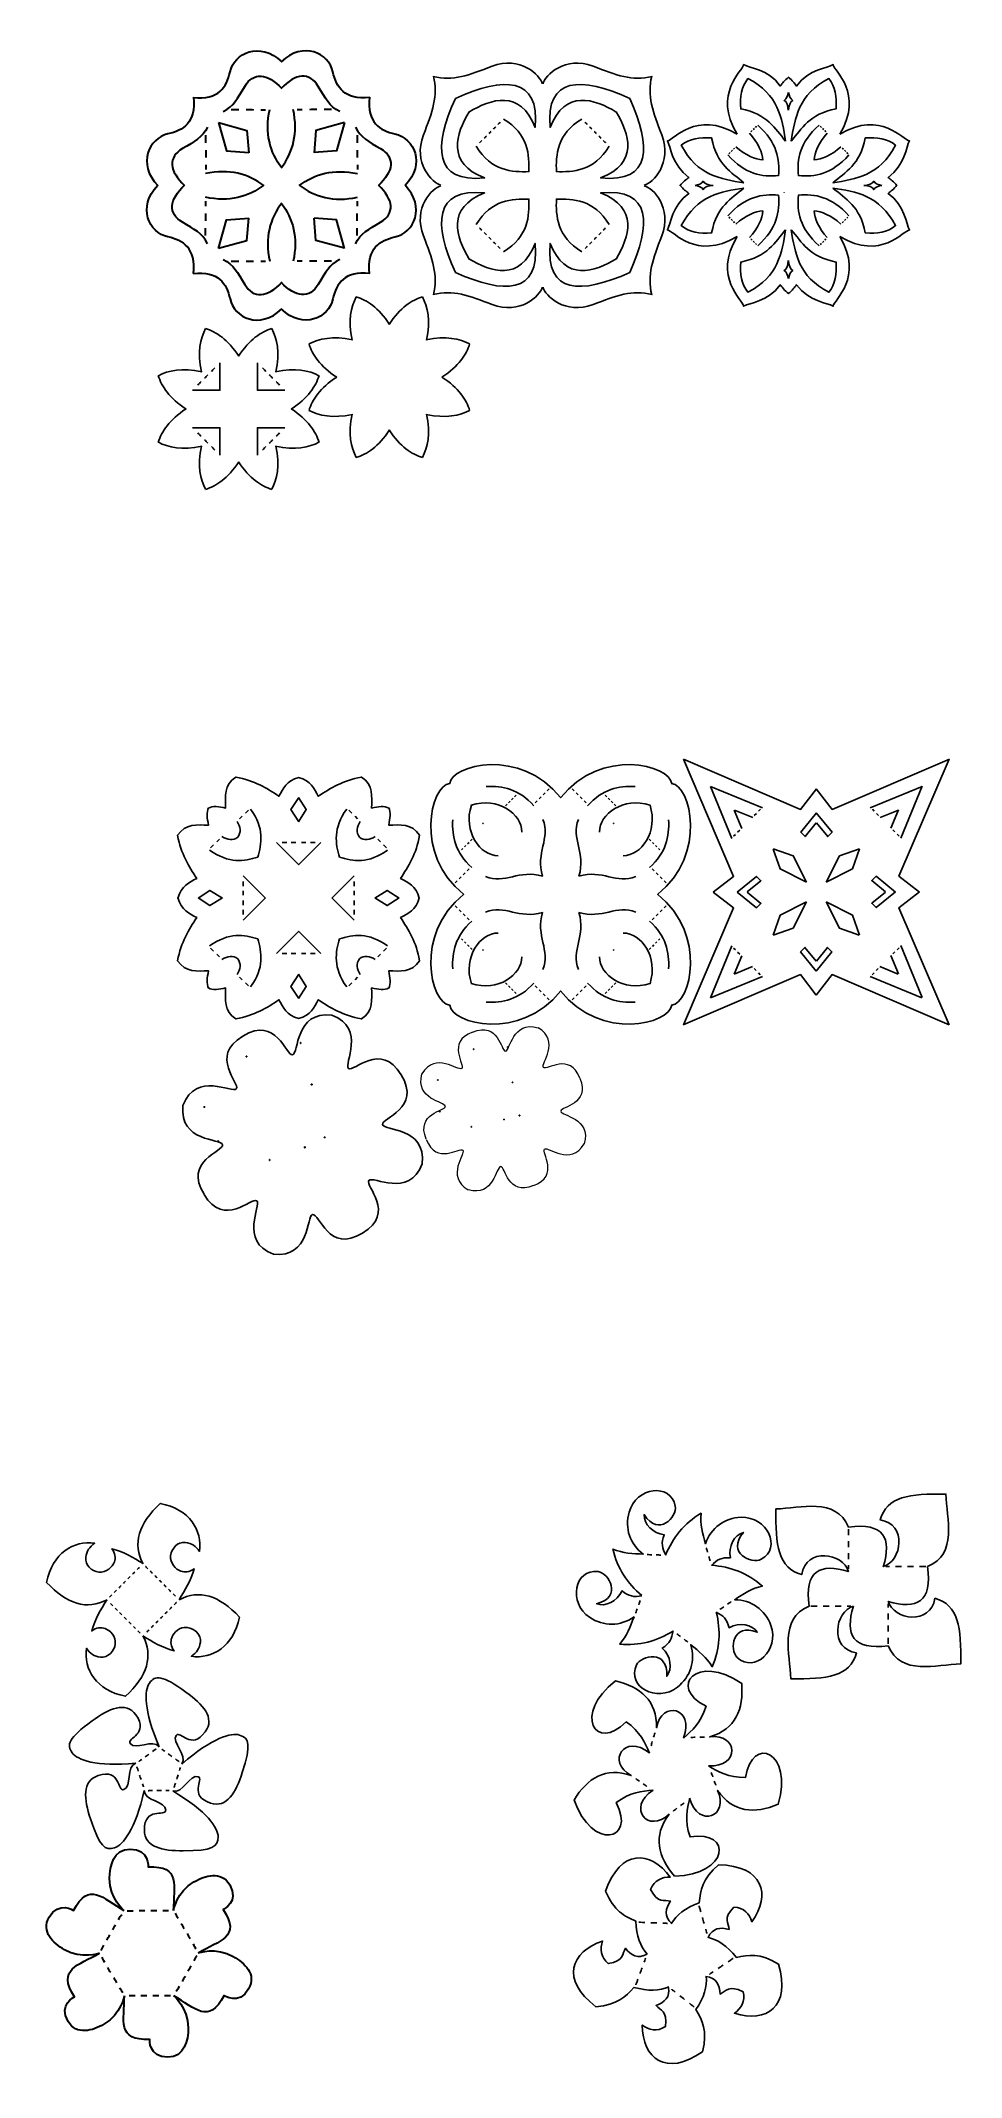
# Model space of a CAD drawing. Header units: millimetres. Extents: x -171 to 130, y -278 to 389.
import ezdxf
from ezdxf.lldxf.tags import DXFTag

# ---------------------------------------------------------------- set-up
doc = ezdxf.new("R2010")
doc.units = ezdxf.units.MM
doc.header["$MEASUREMENT"] = 0
doc.header["$XCLIPFRAME"] = 0
doc.layers.add('layer 1', color=7, linetype='Continuous')
tags = doc.linetypes.add('New Line1', pattern=[0.2, 0.1, -0.1]).pattern_tags.tags
tags[6:7] = [DXFTag(74, 4), DXFTag(75, 0), DXFTag(340, '0'), DXFTag(46, 1.0), DXFTag(50, 0.0), DXFTag(44, 0.0), DXFTag(45, 0.0)]
tags[4:5] = [DXFTag(74, 4), DXFTag(75, 0), DXFTag(340, '0'), DXFTag(46, 1.0), DXFTag(50, 0.0), DXFTag(44, 0.0), DXFTag(45, 0.0)]
tags = doc.linetypes.add('New Line10', pattern=[0.2, 0.1, -0.1]).pattern_tags.tags
tags[6:7] = [DXFTag(74, 4), DXFTag(75, 0), DXFTag(340, '0'), DXFTag(46, 1.0), DXFTag(50, 0.0), DXFTag(44, 0.0), DXFTag(45, 0.0)]
tags[4:5] = [DXFTag(74, 4), DXFTag(75, 0), DXFTag(340, '0'), DXFTag(46, 1.0), DXFTag(50, 0.0), DXFTag(44, 0.0), DXFTag(45, 0.0)]
tags = doc.linetypes.add('New Line100', pattern=[0.2, 0.1, -0.1]).pattern_tags.tags
tags[6:7] = [DXFTag(74, 4), DXFTag(75, 0), DXFTag(340, '0'), DXFTag(46, 1.0), DXFTag(50, 0.0), DXFTag(44, 0.0), DXFTag(45, 0.0)]
tags[4:5] = [DXFTag(74, 4), DXFTag(75, 0), DXFTag(340, '0'), DXFTag(46, 1.0), DXFTag(50, 0.0), DXFTag(44, 0.0), DXFTag(45, 0.0)]
tags = doc.linetypes.add('New Line101', pattern=[0.2, 0.1, -0.1]).pattern_tags.tags
tags[6:7] = [DXFTag(74, 4), DXFTag(75, 0), DXFTag(340, '0'), DXFTag(46, 1.0), DXFTag(50, 0.0), DXFTag(44, 0.0), DXFTag(45, 0.0)]
tags[4:5] = [DXFTag(74, 4), DXFTag(75, 0), DXFTag(340, '0'), DXFTag(46, 1.0), DXFTag(50, 0.0), DXFTag(44, 0.0), DXFTag(45, 0.0)]
tags = doc.linetypes.add('New Line102', pattern=[0.2, 0.1, -0.1]).pattern_tags.tags
tags[6:7] = [DXFTag(74, 4), DXFTag(75, 0), DXFTag(340, '0'), DXFTag(46, 1.0), DXFTag(50, 0.0), DXFTag(44, 0.0), DXFTag(45, 0.0)]
tags[4:5] = [DXFTag(74, 4), DXFTag(75, 0), DXFTag(340, '0'), DXFTag(46, 1.0), DXFTag(50, 0.0), DXFTag(44, 0.0), DXFTag(45, 0.0)]
tags = doc.linetypes.add('New Line103', pattern=[0.2, 0.1, -0.1]).pattern_tags.tags
tags[6:7] = [DXFTag(74, 4), DXFTag(75, 0), DXFTag(340, '0'), DXFTag(46, 1.0), DXFTag(50, 0.0), DXFTag(44, 0.0), DXFTag(45, 0.0)]
tags[4:5] = [DXFTag(74, 4), DXFTag(75, 0), DXFTag(340, '0'), DXFTag(46, 1.0), DXFTag(50, 0.0), DXFTag(44, 0.0), DXFTag(45, 0.0)]
tags = doc.linetypes.add('New Line104', pattern=[0.2, 0.1, -0.1]).pattern_tags.tags
tags[6:7] = [DXFTag(74, 4), DXFTag(75, 0), DXFTag(340, '0'), DXFTag(46, 1.0), DXFTag(50, 0.0), DXFTag(44, 0.0), DXFTag(45, 0.0)]
tags[4:5] = [DXFTag(74, 4), DXFTag(75, 0), DXFTag(340, '0'), DXFTag(46, 1.0), DXFTag(50, 0.0), DXFTag(44, 0.0), DXFTag(45, 0.0)]
tags = doc.linetypes.add('New Line105', pattern=[0.2, 0.1, -0.1]).pattern_tags.tags
tags[6:7] = [DXFTag(74, 4), DXFTag(75, 0), DXFTag(340, '0'), DXFTag(46, 1.0), DXFTag(50, 0.0), DXFTag(44, 0.0), DXFTag(45, 0.0)]
tags[4:5] = [DXFTag(74, 4), DXFTag(75, 0), DXFTag(340, '0'), DXFTag(46, 1.0), DXFTag(50, 0.0), DXFTag(44, 0.0), DXFTag(45, 0.0)]
tags = doc.linetypes.add('New Line106', pattern=[0.2, 0.1, -0.1]).pattern_tags.tags
tags[6:7] = [DXFTag(74, 4), DXFTag(75, 0), DXFTag(340, '0'), DXFTag(46, 1.0), DXFTag(50, 0.0), DXFTag(44, 0.0), DXFTag(45, 0.0)]
tags[4:5] = [DXFTag(74, 4), DXFTag(75, 0), DXFTag(340, '0'), DXFTag(46, 1.0), DXFTag(50, 0.0), DXFTag(44, 0.0), DXFTag(45, 0.0)]
tags = doc.linetypes.add('New Line107', pattern=[0.2, 0.1, -0.1]).pattern_tags.tags
tags[6:7] = [DXFTag(74, 4), DXFTag(75, 0), DXFTag(340, '0'), DXFTag(46, 1.0), DXFTag(50, 0.0), DXFTag(44, 0.0), DXFTag(45, 0.0)]
tags[4:5] = [DXFTag(74, 4), DXFTag(75, 0), DXFTag(340, '0'), DXFTag(46, 1.0), DXFTag(50, 0.0), DXFTag(44, 0.0), DXFTag(45, 0.0)]
tags = doc.linetypes.add('New Line108', pattern=[0.2, 0.1, -0.1]).pattern_tags.tags
tags[6:7] = [DXFTag(74, 4), DXFTag(75, 0), DXFTag(340, '0'), DXFTag(46, 1.0), DXFTag(50, 0.0), DXFTag(44, 0.0), DXFTag(45, 0.0)]
tags[4:5] = [DXFTag(74, 4), DXFTag(75, 0), DXFTag(340, '0'), DXFTag(46, 1.0), DXFTag(50, 0.0), DXFTag(44, 0.0), DXFTag(45, 0.0)]
tags = doc.linetypes.add('New Line109', pattern=[0.2, 0.1, -0.1]).pattern_tags.tags
tags[6:7] = [DXFTag(74, 4), DXFTag(75, 0), DXFTag(340, '0'), DXFTag(46, 1.0), DXFTag(50, 0.0), DXFTag(44, 0.0), DXFTag(45, 0.0)]
tags[4:5] = [DXFTag(74, 4), DXFTag(75, 0), DXFTag(340, '0'), DXFTag(46, 1.0), DXFTag(50, 0.0), DXFTag(44, 0.0), DXFTag(45, 0.0)]
tags = doc.linetypes.add('New Line11', pattern=[0.2, 0.1, -0.1]).pattern_tags.tags
tags[6:7] = [DXFTag(74, 4), DXFTag(75, 0), DXFTag(340, '0'), DXFTag(46, 1.0), DXFTag(50, 0.0), DXFTag(44, 0.0), DXFTag(45, 0.0)]
tags[4:5] = [DXFTag(74, 4), DXFTag(75, 0), DXFTag(340, '0'), DXFTag(46, 1.0), DXFTag(50, 0.0), DXFTag(44, 0.0), DXFTag(45, 0.0)]
tags = doc.linetypes.add('New Line110', pattern=[0.2, 0.1, -0.1]).pattern_tags.tags
tags[6:7] = [DXFTag(74, 4), DXFTag(75, 0), DXFTag(340, '0'), DXFTag(46, 1.0), DXFTag(50, 0.0), DXFTag(44, 0.0), DXFTag(45, 0.0)]
tags[4:5] = [DXFTag(74, 4), DXFTag(75, 0), DXFTag(340, '0'), DXFTag(46, 1.0), DXFTag(50, 0.0), DXFTag(44, 0.0), DXFTag(45, 0.0)]
tags = doc.linetypes.add('New Line111', pattern=[0.2, 0.1, -0.1]).pattern_tags.tags
tags[6:7] = [DXFTag(74, 4), DXFTag(75, 0), DXFTag(340, '0'), DXFTag(46, 1.0), DXFTag(50, 0.0), DXFTag(44, 0.0), DXFTag(45, 0.0)]
tags[4:5] = [DXFTag(74, 4), DXFTag(75, 0), DXFTag(340, '0'), DXFTag(46, 1.0), DXFTag(50, 0.0), DXFTag(44, 0.0), DXFTag(45, 0.0)]
tags = doc.linetypes.add('New Line112', pattern=[0.2, 0.1, -0.1]).pattern_tags.tags
tags[6:7] = [DXFTag(74, 4), DXFTag(75, 0), DXFTag(340, '0'), DXFTag(46, 1.0), DXFTag(50, 0.0), DXFTag(44, 0.0), DXFTag(45, 0.0)]
tags[4:5] = [DXFTag(74, 4), DXFTag(75, 0), DXFTag(340, '0'), DXFTag(46, 1.0), DXFTag(50, 0.0), DXFTag(44, 0.0), DXFTag(45, 0.0)]
tags = doc.linetypes.add('New Line113', pattern=[0.2, 0.1, -0.1]).pattern_tags.tags
tags[6:7] = [DXFTag(74, 4), DXFTag(75, 0), DXFTag(340, '0'), DXFTag(46, 1.0), DXFTag(50, 0.0), DXFTag(44, 0.0), DXFTag(45, 0.0)]
tags[4:5] = [DXFTag(74, 4), DXFTag(75, 0), DXFTag(340, '0'), DXFTag(46, 1.0), DXFTag(50, 0.0), DXFTag(44, 0.0), DXFTag(45, 0.0)]
tags = doc.linetypes.add('New Line114', pattern=[0.2, 0.1, -0.1]).pattern_tags.tags
tags[6:7] = [DXFTag(74, 4), DXFTag(75, 0), DXFTag(340, '0'), DXFTag(46, 1.0), DXFTag(50, 0.0), DXFTag(44, 0.0), DXFTag(45, 0.0)]
tags[4:5] = [DXFTag(74, 4), DXFTag(75, 0), DXFTag(340, '0'), DXFTag(46, 1.0), DXFTag(50, 0.0), DXFTag(44, 0.0), DXFTag(45, 0.0)]
tags = doc.linetypes.add('New Line115', pattern=[0.2, 0.1, -0.1]).pattern_tags.tags
tags[6:7] = [DXFTag(74, 4), DXFTag(75, 0), DXFTag(340, '0'), DXFTag(46, 1.0), DXFTag(50, 0.0), DXFTag(44, 0.0), DXFTag(45, 0.0)]
tags[4:5] = [DXFTag(74, 4), DXFTag(75, 0), DXFTag(340, '0'), DXFTag(46, 1.0), DXFTag(50, 0.0), DXFTag(44, 0.0), DXFTag(45, 0.0)]
tags = doc.linetypes.add('New Line116', pattern=[0.2, 0.1, -0.1]).pattern_tags.tags
tags[6:7] = [DXFTag(74, 4), DXFTag(75, 0), DXFTag(340, '0'), DXFTag(46, 1.0), DXFTag(50, 0.0), DXFTag(44, 0.0), DXFTag(45, 0.0)]
tags[4:5] = [DXFTag(74, 4), DXFTag(75, 0), DXFTag(340, '0'), DXFTag(46, 1.0), DXFTag(50, 0.0), DXFTag(44, 0.0), DXFTag(45, 0.0)]
tags = doc.linetypes.add('New Line117', pattern=[0.2, 0.1, -0.1]).pattern_tags.tags
tags[6:7] = [DXFTag(74, 4), DXFTag(75, 0), DXFTag(340, '0'), DXFTag(46, 1.0), DXFTag(50, 0.0), DXFTag(44, 0.0), DXFTag(45, 0.0)]
tags[4:5] = [DXFTag(74, 4), DXFTag(75, 0), DXFTag(340, '0'), DXFTag(46, 1.0), DXFTag(50, 0.0), DXFTag(44, 0.0), DXFTag(45, 0.0)]
tags = doc.linetypes.add('New Line118', pattern=[0.2, 0.1, -0.1]).pattern_tags.tags
tags[6:7] = [DXFTag(74, 4), DXFTag(75, 0), DXFTag(340, '0'), DXFTag(46, 1.0), DXFTag(50, 0.0), DXFTag(44, 0.0), DXFTag(45, 0.0)]
tags[4:5] = [DXFTag(74, 4), DXFTag(75, 0), DXFTag(340, '0'), DXFTag(46, 1.0), DXFTag(50, 0.0), DXFTag(44, 0.0), DXFTag(45, 0.0)]
tags = doc.linetypes.add('New Line119', pattern=[0.2, 0.1, -0.1]).pattern_tags.tags
tags[6:7] = [DXFTag(74, 4), DXFTag(75, 0), DXFTag(340, '0'), DXFTag(46, 1.0), DXFTag(50, 0.0), DXFTag(44, 0.0), DXFTag(45, 0.0)]
tags[4:5] = [DXFTag(74, 4), DXFTag(75, 0), DXFTag(340, '0'), DXFTag(46, 1.0), DXFTag(50, 0.0), DXFTag(44, 0.0), DXFTag(45, 0.0)]
tags = doc.linetypes.add('New Line12', pattern=[0.2, 0.1, -0.1]).pattern_tags.tags
tags[6:7] = [DXFTag(74, 4), DXFTag(75, 0), DXFTag(340, '0'), DXFTag(46, 1.0), DXFTag(50, 0.0), DXFTag(44, 0.0), DXFTag(45, 0.0)]
tags[4:5] = [DXFTag(74, 4), DXFTag(75, 0), DXFTag(340, '0'), DXFTag(46, 1.0), DXFTag(50, 0.0), DXFTag(44, 0.0), DXFTag(45, 0.0)]
tags = doc.linetypes.add('New Line120', pattern=[0.2, 0.1, -0.1]).pattern_tags.tags
tags[6:7] = [DXFTag(74, 4), DXFTag(75, 0), DXFTag(340, '0'), DXFTag(46, 1.0), DXFTag(50, 0.0), DXFTag(44, 0.0), DXFTag(45, 0.0)]
tags[4:5] = [DXFTag(74, 4), DXFTag(75, 0), DXFTag(340, '0'), DXFTag(46, 1.0), DXFTag(50, 0.0), DXFTag(44, 0.0), DXFTag(45, 0.0)]
tags = doc.linetypes.add('New Line121', pattern=[0.2, 0.1, -0.1]).pattern_tags.tags
tags[6:7] = [DXFTag(74, 4), DXFTag(75, 0), DXFTag(340, '0'), DXFTag(46, 1.0), DXFTag(50, 0.0), DXFTag(44, 0.0), DXFTag(45, 0.0)]
tags[4:5] = [DXFTag(74, 4), DXFTag(75, 0), DXFTag(340, '0'), DXFTag(46, 1.0), DXFTag(50, 0.0), DXFTag(44, 0.0), DXFTag(45, 0.0)]
tags = doc.linetypes.add('New Line122', pattern=[0.2, 0.1, -0.1]).pattern_tags.tags
tags[6:7] = [DXFTag(74, 4), DXFTag(75, 0), DXFTag(340, '0'), DXFTag(46, 1.0), DXFTag(50, 0.0), DXFTag(44, 0.0), DXFTag(45, 0.0)]
tags[4:5] = [DXFTag(74, 4), DXFTag(75, 0), DXFTag(340, '0'), DXFTag(46, 1.0), DXFTag(50, 0.0), DXFTag(44, 0.0), DXFTag(45, 0.0)]
tags = doc.linetypes.add('New Line123', pattern=[0.2, 0.1, -0.1]).pattern_tags.tags
tags[6:7] = [DXFTag(74, 4), DXFTag(75, 0), DXFTag(340, '0'), DXFTag(46, 1.0), DXFTag(50, 0.0), DXFTag(44, 0.0), DXFTag(45, 0.0)]
tags[4:5] = [DXFTag(74, 4), DXFTag(75, 0), DXFTag(340, '0'), DXFTag(46, 1.0), DXFTag(50, 0.0), DXFTag(44, 0.0), DXFTag(45, 0.0)]
tags = doc.linetypes.add('New Line124', pattern=[0.2, 0.1, -0.1]).pattern_tags.tags
tags[6:7] = [DXFTag(74, 4), DXFTag(75, 0), DXFTag(340, '0'), DXFTag(46, 1.0), DXFTag(50, 0.0), DXFTag(44, 0.0), DXFTag(45, 0.0)]
tags[4:5] = [DXFTag(74, 4), DXFTag(75, 0), DXFTag(340, '0'), DXFTag(46, 1.0), DXFTag(50, 0.0), DXFTag(44, 0.0), DXFTag(45, 0.0)]
tags = doc.linetypes.add('New Line125', pattern=[0.2, 0.1, -0.1]).pattern_tags.tags
tags[6:7] = [DXFTag(74, 4), DXFTag(75, 0), DXFTag(340, '0'), DXFTag(46, 1.0), DXFTag(50, 0.0), DXFTag(44, 0.0), DXFTag(45, 0.0)]
tags[4:5] = [DXFTag(74, 4), DXFTag(75, 0), DXFTag(340, '0'), DXFTag(46, 1.0), DXFTag(50, 0.0), DXFTag(44, 0.0), DXFTag(45, 0.0)]
tags = doc.linetypes.add('New Line126', pattern=[0.2, 0.1, -0.1]).pattern_tags.tags
tags[6:7] = [DXFTag(74, 4), DXFTag(75, 0), DXFTag(340, '0'), DXFTag(46, 1.0), DXFTag(50, 0.0), DXFTag(44, 0.0), DXFTag(45, 0.0)]
tags[4:5] = [DXFTag(74, 4), DXFTag(75, 0), DXFTag(340, '0'), DXFTag(46, 1.0), DXFTag(50, 0.0), DXFTag(44, 0.0), DXFTag(45, 0.0)]
tags = doc.linetypes.add('New Line127', pattern=[0.2, 0.1, -0.1]).pattern_tags.tags
tags[6:7] = [DXFTag(74, 4), DXFTag(75, 0), DXFTag(340, '0'), DXFTag(46, 1.0), DXFTag(50, 0.0), DXFTag(44, 0.0), DXFTag(45, 0.0)]
tags[4:5] = [DXFTag(74, 4), DXFTag(75, 0), DXFTag(340, '0'), DXFTag(46, 1.0), DXFTag(50, 0.0), DXFTag(44, 0.0), DXFTag(45, 0.0)]
tags = doc.linetypes.add('New Line128', pattern=[0.2, 0.1, -0.1]).pattern_tags.tags
tags[6:7] = [DXFTag(74, 4), DXFTag(75, 0), DXFTag(340, '0'), DXFTag(46, 1.0), DXFTag(50, 0.0), DXFTag(44, 0.0), DXFTag(45, 0.0)]
tags[4:5] = [DXFTag(74, 4), DXFTag(75, 0), DXFTag(340, '0'), DXFTag(46, 1.0), DXFTag(50, 0.0), DXFTag(44, 0.0), DXFTag(45, 0.0)]
tags = doc.linetypes.add('New Line129', pattern=[0.2, 0.1, -0.1]).pattern_tags.tags
tags[6:7] = [DXFTag(74, 4), DXFTag(75, 0), DXFTag(340, '0'), DXFTag(46, 1.0), DXFTag(50, 0.0), DXFTag(44, 0.0), DXFTag(45, 0.0)]
tags[4:5] = [DXFTag(74, 4), DXFTag(75, 0), DXFTag(340, '0'), DXFTag(46, 1.0), DXFTag(50, 0.0), DXFTag(44, 0.0), DXFTag(45, 0.0)]
tags = doc.linetypes.add('New Line13', pattern=[0.2, 0.1, -0.1]).pattern_tags.tags
tags[6:7] = [DXFTag(74, 4), DXFTag(75, 0), DXFTag(340, '0'), DXFTag(46, 1.0), DXFTag(50, 0.0), DXFTag(44, 0.0), DXFTag(45, 0.0)]
tags[4:5] = [DXFTag(74, 4), DXFTag(75, 0), DXFTag(340, '0'), DXFTag(46, 1.0), DXFTag(50, 0.0), DXFTag(44, 0.0), DXFTag(45, 0.0)]
tags = doc.linetypes.add('New Line130', pattern=[0.2, 0.1, -0.1]).pattern_tags.tags
tags[6:7] = [DXFTag(74, 4), DXFTag(75, 0), DXFTag(340, '0'), DXFTag(46, 1.0), DXFTag(50, 0.0), DXFTag(44, 0.0), DXFTag(45, 0.0)]
tags[4:5] = [DXFTag(74, 4), DXFTag(75, 0), DXFTag(340, '0'), DXFTag(46, 1.0), DXFTag(50, 0.0), DXFTag(44, 0.0), DXFTag(45, 0.0)]
tags = doc.linetypes.add('New Line131', pattern=[0.2, 0.1, -0.1]).pattern_tags.tags
tags[6:7] = [DXFTag(74, 4), DXFTag(75, 0), DXFTag(340, '0'), DXFTag(46, 1.0), DXFTag(50, 0.0), DXFTag(44, 0.0), DXFTag(45, 0.0)]
tags[4:5] = [DXFTag(74, 4), DXFTag(75, 0), DXFTag(340, '0'), DXFTag(46, 1.0), DXFTag(50, 0.0), DXFTag(44, 0.0), DXFTag(45, 0.0)]
tags = doc.linetypes.add('New Line132', pattern=[0.2, 0.1, -0.1]).pattern_tags.tags
tags[6:7] = [DXFTag(74, 4), DXFTag(75, 0), DXFTag(340, '0'), DXFTag(46, 1.0), DXFTag(50, 0.0), DXFTag(44, 0.0), DXFTag(45, 0.0)]
tags[4:5] = [DXFTag(74, 4), DXFTag(75, 0), DXFTag(340, '0'), DXFTag(46, 1.0), DXFTag(50, 0.0), DXFTag(44, 0.0), DXFTag(45, 0.0)]
tags = doc.linetypes.add('New Line133', pattern=[0.2, 0.1, -0.1]).pattern_tags.tags
tags[6:7] = [DXFTag(74, 4), DXFTag(75, 0), DXFTag(340, '0'), DXFTag(46, 1.0), DXFTag(50, 0.0), DXFTag(44, 0.0), DXFTag(45, 0.0)]
tags[4:5] = [DXFTag(74, 4), DXFTag(75, 0), DXFTag(340, '0'), DXFTag(46, 1.0), DXFTag(50, 0.0), DXFTag(44, 0.0), DXFTag(45, 0.0)]
tags = doc.linetypes.add('New Line134', pattern=[0.2, 0.1, -0.1]).pattern_tags.tags
tags[6:7] = [DXFTag(74, 4), DXFTag(75, 0), DXFTag(340, '0'), DXFTag(46, 1.0), DXFTag(50, 0.0), DXFTag(44, 0.0), DXFTag(45, 0.0)]
tags[4:5] = [DXFTag(74, 4), DXFTag(75, 0), DXFTag(340, '0'), DXFTag(46, 1.0), DXFTag(50, 0.0), DXFTag(44, 0.0), DXFTag(45, 0.0)]
tags = doc.linetypes.add('New Line135', pattern=[0.2, 0.1, -0.1]).pattern_tags.tags
tags[6:7] = [DXFTag(74, 4), DXFTag(75, 0), DXFTag(340, '0'), DXFTag(46, 1.0), DXFTag(50, 0.0), DXFTag(44, 0.0), DXFTag(45, 0.0)]
tags[4:5] = [DXFTag(74, 4), DXFTag(75, 0), DXFTag(340, '0'), DXFTag(46, 1.0), DXFTag(50, 0.0), DXFTag(44, 0.0), DXFTag(45, 0.0)]
tags = doc.linetypes.add('New Line136', pattern=[0.2, 0.1, -0.1]).pattern_tags.tags
tags[6:7] = [DXFTag(74, 4), DXFTag(75, 0), DXFTag(340, '0'), DXFTag(46, 1.0), DXFTag(50, 0.0), DXFTag(44, 0.0), DXFTag(45, 0.0)]
tags[4:5] = [DXFTag(74, 4), DXFTag(75, 0), DXFTag(340, '0'), DXFTag(46, 1.0), DXFTag(50, 0.0), DXFTag(44, 0.0), DXFTag(45, 0.0)]
tags = doc.linetypes.add('New Line137', pattern=[0.2, 0.1, -0.1]).pattern_tags.tags
tags[6:7] = [DXFTag(74, 4), DXFTag(75, 0), DXFTag(340, '0'), DXFTag(46, 1.0), DXFTag(50, 0.0), DXFTag(44, 0.0), DXFTag(45, 0.0)]
tags[4:5] = [DXFTag(74, 4), DXFTag(75, 0), DXFTag(340, '0'), DXFTag(46, 1.0), DXFTag(50, 0.0), DXFTag(44, 0.0), DXFTag(45, 0.0)]
tags = doc.linetypes.add('New Line138', pattern=[0.2, 0.1, -0.1]).pattern_tags.tags
tags[6:7] = [DXFTag(74, 4), DXFTag(75, 0), DXFTag(340, '0'), DXFTag(46, 1.0), DXFTag(50, 0.0), DXFTag(44, 0.0), DXFTag(45, 0.0)]
tags[4:5] = [DXFTag(74, 4), DXFTag(75, 0), DXFTag(340, '0'), DXFTag(46, 1.0), DXFTag(50, 0.0), DXFTag(44, 0.0), DXFTag(45, 0.0)]
tags = doc.linetypes.add('New Line139', pattern=[0.2, 0.1, -0.1]).pattern_tags.tags
tags[6:7] = [DXFTag(74, 4), DXFTag(75, 0), DXFTag(340, '0'), DXFTag(46, 1.0), DXFTag(50, 0.0), DXFTag(44, 0.0), DXFTag(45, 0.0)]
tags[4:5] = [DXFTag(74, 4), DXFTag(75, 0), DXFTag(340, '0'), DXFTag(46, 1.0), DXFTag(50, 0.0), DXFTag(44, 0.0), DXFTag(45, 0.0)]
tags = doc.linetypes.add('New Line14', pattern=[0.2, 0.1, -0.1]).pattern_tags.tags
tags[6:7] = [DXFTag(74, 4), DXFTag(75, 0), DXFTag(340, '0'), DXFTag(46, 1.0), DXFTag(50, 0.0), DXFTag(44, 0.0), DXFTag(45, 0.0)]
tags[4:5] = [DXFTag(74, 4), DXFTag(75, 0), DXFTag(340, '0'), DXFTag(46, 1.0), DXFTag(50, 0.0), DXFTag(44, 0.0), DXFTag(45, 0.0)]
tags = doc.linetypes.add('New Line140', pattern=[0.2, 0.1, -0.1]).pattern_tags.tags
tags[6:7] = [DXFTag(74, 4), DXFTag(75, 0), DXFTag(340, '0'), DXFTag(46, 1.0), DXFTag(50, 0.0), DXFTag(44, 0.0), DXFTag(45, 0.0)]
tags[4:5] = [DXFTag(74, 4), DXFTag(75, 0), DXFTag(340, '0'), DXFTag(46, 1.0), DXFTag(50, 0.0), DXFTag(44, 0.0), DXFTag(45, 0.0)]
tags = doc.linetypes.add('New Line141', pattern=[0.2, 0.1, -0.1]).pattern_tags.tags
tags[6:7] = [DXFTag(74, 4), DXFTag(75, 0), DXFTag(340, '0'), DXFTag(46, 1.0), DXFTag(50, 0.0), DXFTag(44, 0.0), DXFTag(45, 0.0)]
tags[4:5] = [DXFTag(74, 4), DXFTag(75, 0), DXFTag(340, '0'), DXFTag(46, 1.0), DXFTag(50, 0.0), DXFTag(44, 0.0), DXFTag(45, 0.0)]
tags = doc.linetypes.add('New Line142', pattern=[0.2, 0.1, -0.1]).pattern_tags.tags
tags[6:7] = [DXFTag(74, 4), DXFTag(75, 0), DXFTag(340, '0'), DXFTag(46, 1.0), DXFTag(50, 0.0), DXFTag(44, 0.0), DXFTag(45, 0.0)]
tags[4:5] = [DXFTag(74, 4), DXFTag(75, 0), DXFTag(340, '0'), DXFTag(46, 1.0), DXFTag(50, 0.0), DXFTag(44, 0.0), DXFTag(45, 0.0)]
tags = doc.linetypes.add('New Line143', pattern=[0.2, 0.1, -0.1]).pattern_tags.tags
tags[6:7] = [DXFTag(74, 4), DXFTag(75, 0), DXFTag(340, '0'), DXFTag(46, 1.0), DXFTag(50, 0.0), DXFTag(44, 0.0), DXFTag(45, 0.0)]
tags[4:5] = [DXFTag(74, 4), DXFTag(75, 0), DXFTag(340, '0'), DXFTag(46, 1.0), DXFTag(50, 0.0), DXFTag(44, 0.0), DXFTag(45, 0.0)]
tags = doc.linetypes.add('New Line144', pattern=[0.2, 0.1, -0.1]).pattern_tags.tags
tags[6:7] = [DXFTag(74, 4), DXFTag(75, 0), DXFTag(340, '0'), DXFTag(46, 1.0), DXFTag(50, 0.0), DXFTag(44, 0.0), DXFTag(45, 0.0)]
tags[4:5] = [DXFTag(74, 4), DXFTag(75, 0), DXFTag(340, '0'), DXFTag(46, 1.0), DXFTag(50, 0.0), DXFTag(44, 0.0), DXFTag(45, 0.0)]
tags = doc.linetypes.add('New Line145', pattern=[0.2, 0.1, -0.1]).pattern_tags.tags
tags[6:7] = [DXFTag(74, 4), DXFTag(75, 0), DXFTag(340, '0'), DXFTag(46, 1.0), DXFTag(50, 0.0), DXFTag(44, 0.0), DXFTag(45, 0.0)]
tags[4:5] = [DXFTag(74, 4), DXFTag(75, 0), DXFTag(340, '0'), DXFTag(46, 1.0), DXFTag(50, 0.0), DXFTag(44, 0.0), DXFTag(45, 0.0)]
tags = doc.linetypes.add('New Line146', pattern=[0.2, 0.1, -0.1]).pattern_tags.tags
tags[6:7] = [DXFTag(74, 4), DXFTag(75, 0), DXFTag(340, '0'), DXFTag(46, 1.0), DXFTag(50, 0.0), DXFTag(44, 0.0), DXFTag(45, 0.0)]
tags[4:5] = [DXFTag(74, 4), DXFTag(75, 0), DXFTag(340, '0'), DXFTag(46, 1.0), DXFTag(50, 0.0), DXFTag(44, 0.0), DXFTag(45, 0.0)]
tags = doc.linetypes.add('New Line147', pattern=[0.2, 0.1, -0.1]).pattern_tags.tags
tags[6:7] = [DXFTag(74, 4), DXFTag(75, 0), DXFTag(340, '0'), DXFTag(46, 1.0), DXFTag(50, 0.0), DXFTag(44, 0.0), DXFTag(45, 0.0)]
tags[4:5] = [DXFTag(74, 4), DXFTag(75, 0), DXFTag(340, '0'), DXFTag(46, 1.0), DXFTag(50, 0.0), DXFTag(44, 0.0), DXFTag(45, 0.0)]
tags = doc.linetypes.add('New Line15', pattern=[0.2, 0.1, -0.1]).pattern_tags.tags
tags[6:7] = [DXFTag(74, 4), DXFTag(75, 0), DXFTag(340, '0'), DXFTag(46, 1.0), DXFTag(50, 0.0), DXFTag(44, 0.0), DXFTag(45, 0.0)]
tags[4:5] = [DXFTag(74, 4), DXFTag(75, 0), DXFTag(340, '0'), DXFTag(46, 1.0), DXFTag(50, 0.0), DXFTag(44, 0.0), DXFTag(45, 0.0)]
tags = doc.linetypes.add('New Line16', pattern=[0.2, 0.1, -0.1]).pattern_tags.tags
tags[6:7] = [DXFTag(74, 4), DXFTag(75, 0), DXFTag(340, '0'), DXFTag(46, 1.0), DXFTag(50, 0.0), DXFTag(44, 0.0), DXFTag(45, 0.0)]
tags[4:5] = [DXFTag(74, 4), DXFTag(75, 0), DXFTag(340, '0'), DXFTag(46, 1.0), DXFTag(50, 0.0), DXFTag(44, 0.0), DXFTag(45, 0.0)]
tags = doc.linetypes.add('New Line17', pattern=[0.2, 0.1, -0.1]).pattern_tags.tags
tags[6:7] = [DXFTag(74, 4), DXFTag(75, 0), DXFTag(340, '0'), DXFTag(46, 1.0), DXFTag(50, 0.0), DXFTag(44, 0.0), DXFTag(45, 0.0)]
tags[4:5] = [DXFTag(74, 4), DXFTag(75, 0), DXFTag(340, '0'), DXFTag(46, 1.0), DXFTag(50, 0.0), DXFTag(44, 0.0), DXFTag(45, 0.0)]
tags = doc.linetypes.add('New Line18', pattern=[0.2, 0.1, -0.1]).pattern_tags.tags
tags[6:7] = [DXFTag(74, 4), DXFTag(75, 0), DXFTag(340, '0'), DXFTag(46, 1.0), DXFTag(50, 0.0), DXFTag(44, 0.0), DXFTag(45, 0.0)]
tags[4:5] = [DXFTag(74, 4), DXFTag(75, 0), DXFTag(340, '0'), DXFTag(46, 1.0), DXFTag(50, 0.0), DXFTag(44, 0.0), DXFTag(45, 0.0)]
tags = doc.linetypes.add('New Line19', pattern=[0.2, 0.1, -0.1]).pattern_tags.tags
tags[6:7] = [DXFTag(74, 4), DXFTag(75, 0), DXFTag(340, '0'), DXFTag(46, 1.0), DXFTag(50, 0.0), DXFTag(44, 0.0), DXFTag(45, 0.0)]
tags[4:5] = [DXFTag(74, 4), DXFTag(75, 0), DXFTag(340, '0'), DXFTag(46, 1.0), DXFTag(50, 0.0), DXFTag(44, 0.0), DXFTag(45, 0.0)]
tags = doc.linetypes.add('New Line2', pattern=[0.2, 0.1, -0.1]).pattern_tags.tags
tags[6:7] = [DXFTag(74, 4), DXFTag(75, 0), DXFTag(340, '0'), DXFTag(46, 1.0), DXFTag(50, 0.0), DXFTag(44, 0.0), DXFTag(45, 0.0)]
tags[4:5] = [DXFTag(74, 4), DXFTag(75, 0), DXFTag(340, '0'), DXFTag(46, 1.0), DXFTag(50, 0.0), DXFTag(44, 0.0), DXFTag(45, 0.0)]
tags = doc.linetypes.add('New Line20', pattern=[0.2, 0.1, -0.1]).pattern_tags.tags
tags[6:7] = [DXFTag(74, 4), DXFTag(75, 0), DXFTag(340, '0'), DXFTag(46, 1.0), DXFTag(50, 0.0), DXFTag(44, 0.0), DXFTag(45, 0.0)]
tags[4:5] = [DXFTag(74, 4), DXFTag(75, 0), DXFTag(340, '0'), DXFTag(46, 1.0), DXFTag(50, 0.0), DXFTag(44, 0.0), DXFTag(45, 0.0)]
tags = doc.linetypes.add('New Line21', pattern=[0.2, 0.1, -0.1]).pattern_tags.tags
tags[6:7] = [DXFTag(74, 4), DXFTag(75, 0), DXFTag(340, '0'), DXFTag(46, 1.0), DXFTag(50, 0.0), DXFTag(44, 0.0), DXFTag(45, 0.0)]
tags[4:5] = [DXFTag(74, 4), DXFTag(75, 0), DXFTag(340, '0'), DXFTag(46, 1.0), DXFTag(50, 0.0), DXFTag(44, 0.0), DXFTag(45, 0.0)]
tags = doc.linetypes.add('New Line22', pattern=[0.2, 0.1, -0.1]).pattern_tags.tags
tags[6:7] = [DXFTag(74, 4), DXFTag(75, 0), DXFTag(340, '0'), DXFTag(46, 1.0), DXFTag(50, 0.0), DXFTag(44, 0.0), DXFTag(45, 0.0)]
tags[4:5] = [DXFTag(74, 4), DXFTag(75, 0), DXFTag(340, '0'), DXFTag(46, 1.0), DXFTag(50, 0.0), DXFTag(44, 0.0), DXFTag(45, 0.0)]
tags = doc.linetypes.add('New Line23', pattern=[0.2, 0.1, -0.1]).pattern_tags.tags
tags[6:7] = [DXFTag(74, 4), DXFTag(75, 0), DXFTag(340, '0'), DXFTag(46, 1.0), DXFTag(50, 0.0), DXFTag(44, 0.0), DXFTag(45, 0.0)]
tags[4:5] = [DXFTag(74, 4), DXFTag(75, 0), DXFTag(340, '0'), DXFTag(46, 1.0), DXFTag(50, 0.0), DXFTag(44, 0.0), DXFTag(45, 0.0)]
tags = doc.linetypes.add('New Line24', pattern=[0.2, 0.1, -0.1]).pattern_tags.tags
tags[6:7] = [DXFTag(74, 4), DXFTag(75, 0), DXFTag(340, '0'), DXFTag(46, 1.0), DXFTag(50, 0.0), DXFTag(44, 0.0), DXFTag(45, 0.0)]
tags[4:5] = [DXFTag(74, 4), DXFTag(75, 0), DXFTag(340, '0'), DXFTag(46, 1.0), DXFTag(50, 0.0), DXFTag(44, 0.0), DXFTag(45, 0.0)]
tags = doc.linetypes.add('New Line25', pattern=[0.2, 0.1, -0.1]).pattern_tags.tags
tags[6:7] = [DXFTag(74, 4), DXFTag(75, 0), DXFTag(340, '0'), DXFTag(46, 1.0), DXFTag(50, 0.0), DXFTag(44, 0.0), DXFTag(45, 0.0)]
tags[4:5] = [DXFTag(74, 4), DXFTag(75, 0), DXFTag(340, '0'), DXFTag(46, 1.0), DXFTag(50, 0.0), DXFTag(44, 0.0), DXFTag(45, 0.0)]
tags = doc.linetypes.add('New Line26', pattern=[0.2, 0.1, -0.1]).pattern_tags.tags
tags[6:7] = [DXFTag(74, 4), DXFTag(75, 0), DXFTag(340, '0'), DXFTag(46, 1.0), DXFTag(50, 0.0), DXFTag(44, 0.0), DXFTag(45, 0.0)]
tags[4:5] = [DXFTag(74, 4), DXFTag(75, 0), DXFTag(340, '0'), DXFTag(46, 1.0), DXFTag(50, 0.0), DXFTag(44, 0.0), DXFTag(45, 0.0)]
tags = doc.linetypes.add('New Line27', pattern=[0.2, 0.1, -0.1]).pattern_tags.tags
tags[6:7] = [DXFTag(74, 4), DXFTag(75, 0), DXFTag(340, '0'), DXFTag(46, 1.0), DXFTag(50, 0.0), DXFTag(44, 0.0), DXFTag(45, 0.0)]
tags[4:5] = [DXFTag(74, 4), DXFTag(75, 0), DXFTag(340, '0'), DXFTag(46, 1.0), DXFTag(50, 0.0), DXFTag(44, 0.0), DXFTag(45, 0.0)]
tags = doc.linetypes.add('New Line28', pattern=[0.2, 0.1, -0.1]).pattern_tags.tags
tags[6:7] = [DXFTag(74, 4), DXFTag(75, 0), DXFTag(340, '0'), DXFTag(46, 1.0), DXFTag(50, 0.0), DXFTag(44, 0.0), DXFTag(45, 0.0)]
tags[4:5] = [DXFTag(74, 4), DXFTag(75, 0), DXFTag(340, '0'), DXFTag(46, 1.0), DXFTag(50, 0.0), DXFTag(44, 0.0), DXFTag(45, 0.0)]
tags = doc.linetypes.add('New Line29', pattern=[0.2, 0.1, -0.1]).pattern_tags.tags
tags[6:7] = [DXFTag(74, 4), DXFTag(75, 0), DXFTag(340, '0'), DXFTag(46, 1.0), DXFTag(50, 0.0), DXFTag(44, 0.0), DXFTag(45, 0.0)]
tags[4:5] = [DXFTag(74, 4), DXFTag(75, 0), DXFTag(340, '0'), DXFTag(46, 1.0), DXFTag(50, 0.0), DXFTag(44, 0.0), DXFTag(45, 0.0)]
tags = doc.linetypes.add('New Line3', pattern=[0.2, 0.1, -0.1]).pattern_tags.tags
tags[6:7] = [DXFTag(74, 4), DXFTag(75, 0), DXFTag(340, '0'), DXFTag(46, 1.0), DXFTag(50, 0.0), DXFTag(44, 0.0), DXFTag(45, 0.0)]
tags[4:5] = [DXFTag(74, 4), DXFTag(75, 0), DXFTag(340, '0'), DXFTag(46, 1.0), DXFTag(50, 0.0), DXFTag(44, 0.0), DXFTag(45, 0.0)]
tags = doc.linetypes.add('New Line30', pattern=[0.2, 0.1, -0.1]).pattern_tags.tags
tags[6:7] = [DXFTag(74, 4), DXFTag(75, 0), DXFTag(340, '0'), DXFTag(46, 1.0), DXFTag(50, 0.0), DXFTag(44, 0.0), DXFTag(45, 0.0)]
tags[4:5] = [DXFTag(74, 4), DXFTag(75, 0), DXFTag(340, '0'), DXFTag(46, 1.0), DXFTag(50, 0.0), DXFTag(44, 0.0), DXFTag(45, 0.0)]
tags = doc.linetypes.add('New Line31', pattern=[0.2, 0.1, -0.1]).pattern_tags.tags
tags[6:7] = [DXFTag(74, 4), DXFTag(75, 0), DXFTag(340, '0'), DXFTag(46, 1.0), DXFTag(50, 0.0), DXFTag(44, 0.0), DXFTag(45, 0.0)]
tags[4:5] = [DXFTag(74, 4), DXFTag(75, 0), DXFTag(340, '0'), DXFTag(46, 1.0), DXFTag(50, 0.0), DXFTag(44, 0.0), DXFTag(45, 0.0)]
tags = doc.linetypes.add('New Line32', pattern=[0.2, 0.1, -0.1]).pattern_tags.tags
tags[6:7] = [DXFTag(74, 4), DXFTag(75, 0), DXFTag(340, '0'), DXFTag(46, 1.0), DXFTag(50, 0.0), DXFTag(44, 0.0), DXFTag(45, 0.0)]
tags[4:5] = [DXFTag(74, 4), DXFTag(75, 0), DXFTag(340, '0'), DXFTag(46, 1.0), DXFTag(50, 0.0), DXFTag(44, 0.0), DXFTag(45, 0.0)]
tags = doc.linetypes.add('New Line33', pattern=[0.2, 0.1, -0.1]).pattern_tags.tags
tags[6:7] = [DXFTag(74, 4), DXFTag(75, 0), DXFTag(340, '0'), DXFTag(46, 1.0), DXFTag(50, 0.0), DXFTag(44, 0.0), DXFTag(45, 0.0)]
tags[4:5] = [DXFTag(74, 4), DXFTag(75, 0), DXFTag(340, '0'), DXFTag(46, 1.0), DXFTag(50, 0.0), DXFTag(44, 0.0), DXFTag(45, 0.0)]
tags = doc.linetypes.add('New Line34', pattern=[0.2, 0.1, -0.1]).pattern_tags.tags
tags[6:7] = [DXFTag(74, 4), DXFTag(75, 0), DXFTag(340, '0'), DXFTag(46, 1.0), DXFTag(50, 0.0), DXFTag(44, 0.0), DXFTag(45, 0.0)]
tags[4:5] = [DXFTag(74, 4), DXFTag(75, 0), DXFTag(340, '0'), DXFTag(46, 1.0), DXFTag(50, 0.0), DXFTag(44, 0.0), DXFTag(45, 0.0)]
tags = doc.linetypes.add('New Line35', pattern=[0.2, 0.1, -0.1]).pattern_tags.tags
tags[6:7] = [DXFTag(74, 4), DXFTag(75, 0), DXFTag(340, '0'), DXFTag(46, 1.0), DXFTag(50, 0.0), DXFTag(44, 0.0), DXFTag(45, 0.0)]
tags[4:5] = [DXFTag(74, 4), DXFTag(75, 0), DXFTag(340, '0'), DXFTag(46, 1.0), DXFTag(50, 0.0), DXFTag(44, 0.0), DXFTag(45, 0.0)]
tags = doc.linetypes.add('New Line36', pattern=[0.2, 0.1, -0.1]).pattern_tags.tags
tags[6:7] = [DXFTag(74, 4), DXFTag(75, 0), DXFTag(340, '0'), DXFTag(46, 1.0), DXFTag(50, 0.0), DXFTag(44, 0.0), DXFTag(45, 0.0)]
tags[4:5] = [DXFTag(74, 4), DXFTag(75, 0), DXFTag(340, '0'), DXFTag(46, 1.0), DXFTag(50, 0.0), DXFTag(44, 0.0), DXFTag(45, 0.0)]
tags = doc.linetypes.add('New Line37', pattern=[0.2, 0.1, -0.1]).pattern_tags.tags
tags[6:7] = [DXFTag(74, 4), DXFTag(75, 0), DXFTag(340, '0'), DXFTag(46, 1.0), DXFTag(50, 0.0), DXFTag(44, 0.0), DXFTag(45, 0.0)]
tags[4:5] = [DXFTag(74, 4), DXFTag(75, 0), DXFTag(340, '0'), DXFTag(46, 1.0), DXFTag(50, 0.0), DXFTag(44, 0.0), DXFTag(45, 0.0)]
tags = doc.linetypes.add('New Line38', pattern=[0.2, 0.1, -0.1]).pattern_tags.tags
tags[6:7] = [DXFTag(74, 4), DXFTag(75, 0), DXFTag(340, '0'), DXFTag(46, 1.0), DXFTag(50, 0.0), DXFTag(44, 0.0), DXFTag(45, 0.0)]
tags[4:5] = [DXFTag(74, 4), DXFTag(75, 0), DXFTag(340, '0'), DXFTag(46, 1.0), DXFTag(50, 0.0), DXFTag(44, 0.0), DXFTag(45, 0.0)]
tags = doc.linetypes.add('New Line39', pattern=[0.2, 0.1, -0.1]).pattern_tags.tags
tags[6:7] = [DXFTag(74, 4), DXFTag(75, 0), DXFTag(340, '0'), DXFTag(46, 1.0), DXFTag(50, 0.0), DXFTag(44, 0.0), DXFTag(45, 0.0)]
tags[4:5] = [DXFTag(74, 4), DXFTag(75, 0), DXFTag(340, '0'), DXFTag(46, 1.0), DXFTag(50, 0.0), DXFTag(44, 0.0), DXFTag(45, 0.0)]
tags = doc.linetypes.add('New Line4', pattern=[0.2, 0.1, -0.1]).pattern_tags.tags
tags[6:7] = [DXFTag(74, 4), DXFTag(75, 0), DXFTag(340, '0'), DXFTag(46, 1.0), DXFTag(50, 0.0), DXFTag(44, 0.0), DXFTag(45, 0.0)]
tags[4:5] = [DXFTag(74, 4), DXFTag(75, 0), DXFTag(340, '0'), DXFTag(46, 1.0), DXFTag(50, 0.0), DXFTag(44, 0.0), DXFTag(45, 0.0)]
tags = doc.linetypes.add('New Line40', pattern=[0.2, 0.1, -0.1]).pattern_tags.tags
tags[6:7] = [DXFTag(74, 4), DXFTag(75, 0), DXFTag(340, '0'), DXFTag(46, 1.0), DXFTag(50, 0.0), DXFTag(44, 0.0), DXFTag(45, 0.0)]
tags[4:5] = [DXFTag(74, 4), DXFTag(75, 0), DXFTag(340, '0'), DXFTag(46, 1.0), DXFTag(50, 0.0), DXFTag(44, 0.0), DXFTag(45, 0.0)]
tags = doc.linetypes.add('New Line41', pattern=[0.2, 0.1, -0.1]).pattern_tags.tags
tags[6:7] = [DXFTag(74, 4), DXFTag(75, 0), DXFTag(340, '0'), DXFTag(46, 1.0), DXFTag(50, 0.0), DXFTag(44, 0.0), DXFTag(45, 0.0)]
tags[4:5] = [DXFTag(74, 4), DXFTag(75, 0), DXFTag(340, '0'), DXFTag(46, 1.0), DXFTag(50, 0.0), DXFTag(44, 0.0), DXFTag(45, 0.0)]
tags = doc.linetypes.add('New Line42', pattern=[0.2, 0.1, -0.1]).pattern_tags.tags
tags[6:7] = [DXFTag(74, 4), DXFTag(75, 0), DXFTag(340, '0'), DXFTag(46, 1.0), DXFTag(50, 0.0), DXFTag(44, 0.0), DXFTag(45, 0.0)]
tags[4:5] = [DXFTag(74, 4), DXFTag(75, 0), DXFTag(340, '0'), DXFTag(46, 1.0), DXFTag(50, 0.0), DXFTag(44, 0.0), DXFTag(45, 0.0)]
tags = doc.linetypes.add('New Line43', pattern=[0.2, 0.1, -0.1]).pattern_tags.tags
tags[6:7] = [DXFTag(74, 4), DXFTag(75, 0), DXFTag(340, '0'), DXFTag(46, 1.0), DXFTag(50, 0.0), DXFTag(44, 0.0), DXFTag(45, 0.0)]
tags[4:5] = [DXFTag(74, 4), DXFTag(75, 0), DXFTag(340, '0'), DXFTag(46, 1.0), DXFTag(50, 0.0), DXFTag(44, 0.0), DXFTag(45, 0.0)]
tags = doc.linetypes.add('New Line44', pattern=[0.2, 0.1, -0.1]).pattern_tags.tags
tags[6:7] = [DXFTag(74, 4), DXFTag(75, 0), DXFTag(340, '0'), DXFTag(46, 1.0), DXFTag(50, 0.0), DXFTag(44, 0.0), DXFTag(45, 0.0)]
tags[4:5] = [DXFTag(74, 4), DXFTag(75, 0), DXFTag(340, '0'), DXFTag(46, 1.0), DXFTag(50, 0.0), DXFTag(44, 0.0), DXFTag(45, 0.0)]
tags = doc.linetypes.add('New Line45', pattern=[0.2, 0.1, -0.1]).pattern_tags.tags
tags[6:7] = [DXFTag(74, 4), DXFTag(75, 0), DXFTag(340, '0'), DXFTag(46, 1.0), DXFTag(50, 0.0), DXFTag(44, 0.0), DXFTag(45, 0.0)]
tags[4:5] = [DXFTag(74, 4), DXFTag(75, 0), DXFTag(340, '0'), DXFTag(46, 1.0), DXFTag(50, 0.0), DXFTag(44, 0.0), DXFTag(45, 0.0)]
tags = doc.linetypes.add('New Line46', pattern=[0.2, 0.1, -0.1]).pattern_tags.tags
tags[6:7] = [DXFTag(74, 4), DXFTag(75, 0), DXFTag(340, '0'), DXFTag(46, 1.0), DXFTag(50, 0.0), DXFTag(44, 0.0), DXFTag(45, 0.0)]
tags[4:5] = [DXFTag(74, 4), DXFTag(75, 0), DXFTag(340, '0'), DXFTag(46, 1.0), DXFTag(50, 0.0), DXFTag(44, 0.0), DXFTag(45, 0.0)]
tags = doc.linetypes.add('New Line47', pattern=[0.2, 0.1, -0.1]).pattern_tags.tags
tags[6:7] = [DXFTag(74, 4), DXFTag(75, 0), DXFTag(340, '0'), DXFTag(46, 1.0), DXFTag(50, 0.0), DXFTag(44, 0.0), DXFTag(45, 0.0)]
tags[4:5] = [DXFTag(74, 4), DXFTag(75, 0), DXFTag(340, '0'), DXFTag(46, 1.0), DXFTag(50, 0.0), DXFTag(44, 0.0), DXFTag(45, 0.0)]
tags = doc.linetypes.add('New Line48', pattern=[0.2, 0.1, -0.1]).pattern_tags.tags
tags[6:7] = [DXFTag(74, 4), DXFTag(75, 0), DXFTag(340, '0'), DXFTag(46, 1.0), DXFTag(50, 0.0), DXFTag(44, 0.0), DXFTag(45, 0.0)]
tags[4:5] = [DXFTag(74, 4), DXFTag(75, 0), DXFTag(340, '0'), DXFTag(46, 1.0), DXFTag(50, 0.0), DXFTag(44, 0.0), DXFTag(45, 0.0)]
tags = doc.linetypes.add('New Line49', pattern=[0.2, 0.1, -0.1]).pattern_tags.tags
tags[6:7] = [DXFTag(74, 4), DXFTag(75, 0), DXFTag(340, '0'), DXFTag(46, 1.0), DXFTag(50, 0.0), DXFTag(44, 0.0), DXFTag(45, 0.0)]
tags[4:5] = [DXFTag(74, 4), DXFTag(75, 0), DXFTag(340, '0'), DXFTag(46, 1.0), DXFTag(50, 0.0), DXFTag(44, 0.0), DXFTag(45, 0.0)]
tags = doc.linetypes.add('New Line5', pattern=[0.2, 0.1, -0.1]).pattern_tags.tags
tags[6:7] = [DXFTag(74, 4), DXFTag(75, 0), DXFTag(340, '0'), DXFTag(46, 1.0), DXFTag(50, 0.0), DXFTag(44, 0.0), DXFTag(45, 0.0)]
tags[4:5] = [DXFTag(74, 4), DXFTag(75, 0), DXFTag(340, '0'), DXFTag(46, 1.0), DXFTag(50, 0.0), DXFTag(44, 0.0), DXFTag(45, 0.0)]
tags = doc.linetypes.add('New Line50', pattern=[0.2, 0.1, -0.1]).pattern_tags.tags
tags[6:7] = [DXFTag(74, 4), DXFTag(75, 0), DXFTag(340, '0'), DXFTag(46, 1.0), DXFTag(50, 0.0), DXFTag(44, 0.0), DXFTag(45, 0.0)]
tags[4:5] = [DXFTag(74, 4), DXFTag(75, 0), DXFTag(340, '0'), DXFTag(46, 1.0), DXFTag(50, 0.0), DXFTag(44, 0.0), DXFTag(45, 0.0)]
tags = doc.linetypes.add('New Line51', pattern=[0.2, 0.1, -0.1]).pattern_tags.tags
tags[6:7] = [DXFTag(74, 4), DXFTag(75, 0), DXFTag(340, '0'), DXFTag(46, 1.0), DXFTag(50, 0.0), DXFTag(44, 0.0), DXFTag(45, 0.0)]
tags[4:5] = [DXFTag(74, 4), DXFTag(75, 0), DXFTag(340, '0'), DXFTag(46, 1.0), DXFTag(50, 0.0), DXFTag(44, 0.0), DXFTag(45, 0.0)]
tags = doc.linetypes.add('New Line52', pattern=[0.2, 0.1, -0.1]).pattern_tags.tags
tags[6:7] = [DXFTag(74, 4), DXFTag(75, 0), DXFTag(340, '0'), DXFTag(46, 1.0), DXFTag(50, 0.0), DXFTag(44, 0.0), DXFTag(45, 0.0)]
tags[4:5] = [DXFTag(74, 4), DXFTag(75, 0), DXFTag(340, '0'), DXFTag(46, 1.0), DXFTag(50, 0.0), DXFTag(44, 0.0), DXFTag(45, 0.0)]
tags = doc.linetypes.add('New Line53', pattern=[0.2, 0.1, -0.1]).pattern_tags.tags
tags[6:7] = [DXFTag(74, 4), DXFTag(75, 0), DXFTag(340, '0'), DXFTag(46, 1.0), DXFTag(50, 0.0), DXFTag(44, 0.0), DXFTag(45, 0.0)]
tags[4:5] = [DXFTag(74, 4), DXFTag(75, 0), DXFTag(340, '0'), DXFTag(46, 1.0), DXFTag(50, 0.0), DXFTag(44, 0.0), DXFTag(45, 0.0)]
tags = doc.linetypes.add('New Line54', pattern=[0.2, 0.1, -0.1]).pattern_tags.tags
tags[6:7] = [DXFTag(74, 4), DXFTag(75, 0), DXFTag(340, '0'), DXFTag(46, 1.0), DXFTag(50, 0.0), DXFTag(44, 0.0), DXFTag(45, 0.0)]
tags[4:5] = [DXFTag(74, 4), DXFTag(75, 0), DXFTag(340, '0'), DXFTag(46, 1.0), DXFTag(50, 0.0), DXFTag(44, 0.0), DXFTag(45, 0.0)]
tags = doc.linetypes.add('New Line55', pattern=[0.2, 0.1, -0.1]).pattern_tags.tags
tags[6:7] = [DXFTag(74, 4), DXFTag(75, 0), DXFTag(340, '0'), DXFTag(46, 1.0), DXFTag(50, 0.0), DXFTag(44, 0.0), DXFTag(45, 0.0)]
tags[4:5] = [DXFTag(74, 4), DXFTag(75, 0), DXFTag(340, '0'), DXFTag(46, 1.0), DXFTag(50, 0.0), DXFTag(44, 0.0), DXFTag(45, 0.0)]
tags = doc.linetypes.add('New Line56', pattern=[0.2, 0.1, -0.1]).pattern_tags.tags
tags[6:7] = [DXFTag(74, 4), DXFTag(75, 0), DXFTag(340, '0'), DXFTag(46, 1.0), DXFTag(50, 0.0), DXFTag(44, 0.0), DXFTag(45, 0.0)]
tags[4:5] = [DXFTag(74, 4), DXFTag(75, 0), DXFTag(340, '0'), DXFTag(46, 1.0), DXFTag(50, 0.0), DXFTag(44, 0.0), DXFTag(45, 0.0)]
tags = doc.linetypes.add('New Line57', pattern=[0.2, 0.1, -0.1]).pattern_tags.tags
tags[6:7] = [DXFTag(74, 4), DXFTag(75, 0), DXFTag(340, '0'), DXFTag(46, 1.0), DXFTag(50, 0.0), DXFTag(44, 0.0), DXFTag(45, 0.0)]
tags[4:5] = [DXFTag(74, 4), DXFTag(75, 0), DXFTag(340, '0'), DXFTag(46, 1.0), DXFTag(50, 0.0), DXFTag(44, 0.0), DXFTag(45, 0.0)]
tags = doc.linetypes.add('New Line58', pattern=[0.2, 0.1, -0.1]).pattern_tags.tags
tags[6:7] = [DXFTag(74, 4), DXFTag(75, 0), DXFTag(340, '0'), DXFTag(46, 1.0), DXFTag(50, 0.0), DXFTag(44, 0.0), DXFTag(45, 0.0)]
tags[4:5] = [DXFTag(74, 4), DXFTag(75, 0), DXFTag(340, '0'), DXFTag(46, 1.0), DXFTag(50, 0.0), DXFTag(44, 0.0), DXFTag(45, 0.0)]
tags = doc.linetypes.add('New Line59', pattern=[0.2, 0.1, -0.1]).pattern_tags.tags
tags[6:7] = [DXFTag(74, 4), DXFTag(75, 0), DXFTag(340, '0'), DXFTag(46, 1.0), DXFTag(50, 0.0), DXFTag(44, 0.0), DXFTag(45, 0.0)]
tags[4:5] = [DXFTag(74, 4), DXFTag(75, 0), DXFTag(340, '0'), DXFTag(46, 1.0), DXFTag(50, 0.0), DXFTag(44, 0.0), DXFTag(45, 0.0)]
tags = doc.linetypes.add('New Line6', pattern=[0.2, 0.1, -0.1]).pattern_tags.tags
tags[6:7] = [DXFTag(74, 4), DXFTag(75, 0), DXFTag(340, '0'), DXFTag(46, 1.0), DXFTag(50, 0.0), DXFTag(44, 0.0), DXFTag(45, 0.0)]
tags[4:5] = [DXFTag(74, 4), DXFTag(75, 0), DXFTag(340, '0'), DXFTag(46, 1.0), DXFTag(50, 0.0), DXFTag(44, 0.0), DXFTag(45, 0.0)]
tags = doc.linetypes.add('New Line60', pattern=[0.2, 0.1, -0.1]).pattern_tags.tags
tags[6:7] = [DXFTag(74, 4), DXFTag(75, 0), DXFTag(340, '0'), DXFTag(46, 1.0), DXFTag(50, 0.0), DXFTag(44, 0.0), DXFTag(45, 0.0)]
tags[4:5] = [DXFTag(74, 4), DXFTag(75, 0), DXFTag(340, '0'), DXFTag(46, 1.0), DXFTag(50, 0.0), DXFTag(44, 0.0), DXFTag(45, 0.0)]
tags = doc.linetypes.add('New Line61', pattern=[0.2, 0.1, -0.1]).pattern_tags.tags
tags[6:7] = [DXFTag(74, 4), DXFTag(75, 0), DXFTag(340, '0'), DXFTag(46, 1.0), DXFTag(50, 0.0), DXFTag(44, 0.0), DXFTag(45, 0.0)]
tags[4:5] = [DXFTag(74, 4), DXFTag(75, 0), DXFTag(340, '0'), DXFTag(46, 1.0), DXFTag(50, 0.0), DXFTag(44, 0.0), DXFTag(45, 0.0)]
tags = doc.linetypes.add('New Line62', pattern=[0.2, 0.1, -0.1]).pattern_tags.tags
tags[6:7] = [DXFTag(74, 4), DXFTag(75, 0), DXFTag(340, '0'), DXFTag(46, 1.0), DXFTag(50, 0.0), DXFTag(44, 0.0), DXFTag(45, 0.0)]
tags[4:5] = [DXFTag(74, 4), DXFTag(75, 0), DXFTag(340, '0'), DXFTag(46, 1.0), DXFTag(50, 0.0), DXFTag(44, 0.0), DXFTag(45, 0.0)]
tags = doc.linetypes.add('New Line63', pattern=[0.2, 0.1, -0.1]).pattern_tags.tags
tags[6:7] = [DXFTag(74, 4), DXFTag(75, 0), DXFTag(340, '0'), DXFTag(46, 1.0), DXFTag(50, 0.0), DXFTag(44, 0.0), DXFTag(45, 0.0)]
tags[4:5] = [DXFTag(74, 4), DXFTag(75, 0), DXFTag(340, '0'), DXFTag(46, 1.0), DXFTag(50, 0.0), DXFTag(44, 0.0), DXFTag(45, 0.0)]
tags = doc.linetypes.add('New Line64', pattern=[0.2, 0.1, -0.1]).pattern_tags.tags
tags[6:7] = [DXFTag(74, 4), DXFTag(75, 0), DXFTag(340, '0'), DXFTag(46, 1.0), DXFTag(50, 0.0), DXFTag(44, 0.0), DXFTag(45, 0.0)]
tags[4:5] = [DXFTag(74, 4), DXFTag(75, 0), DXFTag(340, '0'), DXFTag(46, 1.0), DXFTag(50, 0.0), DXFTag(44, 0.0), DXFTag(45, 0.0)]
tags = doc.linetypes.add('New Line65', pattern=[0.2, 0.1, -0.1]).pattern_tags.tags
tags[6:7] = [DXFTag(74, 4), DXFTag(75, 0), DXFTag(340, '0'), DXFTag(46, 1.0), DXFTag(50, 0.0), DXFTag(44, 0.0), DXFTag(45, 0.0)]
tags[4:5] = [DXFTag(74, 4), DXFTag(75, 0), DXFTag(340, '0'), DXFTag(46, 1.0), DXFTag(50, 0.0), DXFTag(44, 0.0), DXFTag(45, 0.0)]
tags = doc.linetypes.add('New Line66', pattern=[0.2, 0.1, -0.1]).pattern_tags.tags
tags[6:7] = [DXFTag(74, 4), DXFTag(75, 0), DXFTag(340, '0'), DXFTag(46, 1.0), DXFTag(50, 0.0), DXFTag(44, 0.0), DXFTag(45, 0.0)]
tags[4:5] = [DXFTag(74, 4), DXFTag(75, 0), DXFTag(340, '0'), DXFTag(46, 1.0), DXFTag(50, 0.0), DXFTag(44, 0.0), DXFTag(45, 0.0)]
tags = doc.linetypes.add('New Line67', pattern=[0.2, 0.1, -0.1]).pattern_tags.tags
tags[6:7] = [DXFTag(74, 4), DXFTag(75, 0), DXFTag(340, '0'), DXFTag(46, 1.0), DXFTag(50, 0.0), DXFTag(44, 0.0), DXFTag(45, 0.0)]
tags[4:5] = [DXFTag(74, 4), DXFTag(75, 0), DXFTag(340, '0'), DXFTag(46, 1.0), DXFTag(50, 0.0), DXFTag(44, 0.0), DXFTag(45, 0.0)]
tags = doc.linetypes.add('New Line68', pattern=[0.2, 0.1, -0.1]).pattern_tags.tags
tags[6:7] = [DXFTag(74, 4), DXFTag(75, 0), DXFTag(340, '0'), DXFTag(46, 1.0), DXFTag(50, 0.0), DXFTag(44, 0.0), DXFTag(45, 0.0)]
tags[4:5] = [DXFTag(74, 4), DXFTag(75, 0), DXFTag(340, '0'), DXFTag(46, 1.0), DXFTag(50, 0.0), DXFTag(44, 0.0), DXFTag(45, 0.0)]
tags = doc.linetypes.add('New Line69', pattern=[0.2, 0.1, -0.1]).pattern_tags.tags
tags[6:7] = [DXFTag(74, 4), DXFTag(75, 0), DXFTag(340, '0'), DXFTag(46, 1.0), DXFTag(50, 0.0), DXFTag(44, 0.0), DXFTag(45, 0.0)]
tags[4:5] = [DXFTag(74, 4), DXFTag(75, 0), DXFTag(340, '0'), DXFTag(46, 1.0), DXFTag(50, 0.0), DXFTag(44, 0.0), DXFTag(45, 0.0)]
tags = doc.linetypes.add('New Line7', pattern=[0.2, 0.1, -0.1]).pattern_tags.tags
tags[6:7] = [DXFTag(74, 4), DXFTag(75, 0), DXFTag(340, '0'), DXFTag(46, 1.0), DXFTag(50, 0.0), DXFTag(44, 0.0), DXFTag(45, 0.0)]
tags[4:5] = [DXFTag(74, 4), DXFTag(75, 0), DXFTag(340, '0'), DXFTag(46, 1.0), DXFTag(50, 0.0), DXFTag(44, 0.0), DXFTag(45, 0.0)]
tags = doc.linetypes.add('New Line70', pattern=[0.2, 0.1, -0.1]).pattern_tags.tags
tags[6:7] = [DXFTag(74, 4), DXFTag(75, 0), DXFTag(340, '0'), DXFTag(46, 1.0), DXFTag(50, 0.0), DXFTag(44, 0.0), DXFTag(45, 0.0)]
tags[4:5] = [DXFTag(74, 4), DXFTag(75, 0), DXFTag(340, '0'), DXFTag(46, 1.0), DXFTag(50, 0.0), DXFTag(44, 0.0), DXFTag(45, 0.0)]
tags = doc.linetypes.add('New Line71', pattern=[0.2, 0.1, -0.1]).pattern_tags.tags
tags[6:7] = [DXFTag(74, 4), DXFTag(75, 0), DXFTag(340, '0'), DXFTag(46, 1.0), DXFTag(50, 0.0), DXFTag(44, 0.0), DXFTag(45, 0.0)]
tags[4:5] = [DXFTag(74, 4), DXFTag(75, 0), DXFTag(340, '0'), DXFTag(46, 1.0), DXFTag(50, 0.0), DXFTag(44, 0.0), DXFTag(45, 0.0)]
tags = doc.linetypes.add('New Line72', pattern=[0.2, 0.1, -0.1]).pattern_tags.tags
tags[6:7] = [DXFTag(74, 4), DXFTag(75, 0), DXFTag(340, '0'), DXFTag(46, 1.0), DXFTag(50, 0.0), DXFTag(44, 0.0), DXFTag(45, 0.0)]
tags[4:5] = [DXFTag(74, 4), DXFTag(75, 0), DXFTag(340, '0'), DXFTag(46, 1.0), DXFTag(50, 0.0), DXFTag(44, 0.0), DXFTag(45, 0.0)]
tags = doc.linetypes.add('New Line73', pattern=[0.2, 0.1, -0.1]).pattern_tags.tags
tags[6:7] = [DXFTag(74, 4), DXFTag(75, 0), DXFTag(340, '0'), DXFTag(46, 1.0), DXFTag(50, 0.0), DXFTag(44, 0.0), DXFTag(45, 0.0)]
tags[4:5] = [DXFTag(74, 4), DXFTag(75, 0), DXFTag(340, '0'), DXFTag(46, 1.0), DXFTag(50, 0.0), DXFTag(44, 0.0), DXFTag(45, 0.0)]
tags = doc.linetypes.add('New Line74', pattern=[0.2, 0.1, -0.1]).pattern_tags.tags
tags[6:7] = [DXFTag(74, 4), DXFTag(75, 0), DXFTag(340, '0'), DXFTag(46, 1.0), DXFTag(50, 0.0), DXFTag(44, 0.0), DXFTag(45, 0.0)]
tags[4:5] = [DXFTag(74, 4), DXFTag(75, 0), DXFTag(340, '0'), DXFTag(46, 1.0), DXFTag(50, 0.0), DXFTag(44, 0.0), DXFTag(45, 0.0)]
tags = doc.linetypes.add('New Line75', pattern=[0.2, 0.1, -0.1]).pattern_tags.tags
tags[6:7] = [DXFTag(74, 4), DXFTag(75, 0), DXFTag(340, '0'), DXFTag(46, 1.0), DXFTag(50, 0.0), DXFTag(44, 0.0), DXFTag(45, 0.0)]
tags[4:5] = [DXFTag(74, 4), DXFTag(75, 0), DXFTag(340, '0'), DXFTag(46, 1.0), DXFTag(50, 0.0), DXFTag(44, 0.0), DXFTag(45, 0.0)]
tags = doc.linetypes.add('New Line76', pattern=[0.2, 0.1, -0.1]).pattern_tags.tags
tags[6:7] = [DXFTag(74, 4), DXFTag(75, 0), DXFTag(340, '0'), DXFTag(46, 1.0), DXFTag(50, 0.0), DXFTag(44, 0.0), DXFTag(45, 0.0)]
tags[4:5] = [DXFTag(74, 4), DXFTag(75, 0), DXFTag(340, '0'), DXFTag(46, 1.0), DXFTag(50, 0.0), DXFTag(44, 0.0), DXFTag(45, 0.0)]
tags = doc.linetypes.add('New Line77', pattern=[0.2, 0.1, -0.1]).pattern_tags.tags
tags[6:7] = [DXFTag(74, 4), DXFTag(75, 0), DXFTag(340, '0'), DXFTag(46, 1.0), DXFTag(50, 0.0), DXFTag(44, 0.0), DXFTag(45, 0.0)]
tags[4:5] = [DXFTag(74, 4), DXFTag(75, 0), DXFTag(340, '0'), DXFTag(46, 1.0), DXFTag(50, 0.0), DXFTag(44, 0.0), DXFTag(45, 0.0)]
tags = doc.linetypes.add('New Line78', pattern=[0.2, 0.1, -0.1]).pattern_tags.tags
tags[6:7] = [DXFTag(74, 4), DXFTag(75, 0), DXFTag(340, '0'), DXFTag(46, 1.0), DXFTag(50, 0.0), DXFTag(44, 0.0), DXFTag(45, 0.0)]
tags[4:5] = [DXFTag(74, 4), DXFTag(75, 0), DXFTag(340, '0'), DXFTag(46, 1.0), DXFTag(50, 0.0), DXFTag(44, 0.0), DXFTag(45, 0.0)]
tags = doc.linetypes.add('New Line79', pattern=[0.2, 0.1, -0.1]).pattern_tags.tags
tags[6:7] = [DXFTag(74, 4), DXFTag(75, 0), DXFTag(340, '0'), DXFTag(46, 1.0), DXFTag(50, 0.0), DXFTag(44, 0.0), DXFTag(45, 0.0)]
tags[4:5] = [DXFTag(74, 4), DXFTag(75, 0), DXFTag(340, '0'), DXFTag(46, 1.0), DXFTag(50, 0.0), DXFTag(44, 0.0), DXFTag(45, 0.0)]
tags = doc.linetypes.add('New Line8', pattern=[0.2, 0.1, -0.1]).pattern_tags.tags
tags[6:7] = [DXFTag(74, 4), DXFTag(75, 0), DXFTag(340, '0'), DXFTag(46, 1.0), DXFTag(50, 0.0), DXFTag(44, 0.0), DXFTag(45, 0.0)]
tags[4:5] = [DXFTag(74, 4), DXFTag(75, 0), DXFTag(340, '0'), DXFTag(46, 1.0), DXFTag(50, 0.0), DXFTag(44, 0.0), DXFTag(45, 0.0)]
tags = doc.linetypes.add('New Line80', pattern=[0.2, 0.1, -0.1]).pattern_tags.tags
tags[6:7] = [DXFTag(74, 4), DXFTag(75, 0), DXFTag(340, '0'), DXFTag(46, 1.0), DXFTag(50, 0.0), DXFTag(44, 0.0), DXFTag(45, 0.0)]
tags[4:5] = [DXFTag(74, 4), DXFTag(75, 0), DXFTag(340, '0'), DXFTag(46, 1.0), DXFTag(50, 0.0), DXFTag(44, 0.0), DXFTag(45, 0.0)]
tags = doc.linetypes.add('New Line81', pattern=[0.2, 0.1, -0.1]).pattern_tags.tags
tags[6:7] = [DXFTag(74, 4), DXFTag(75, 0), DXFTag(340, '0'), DXFTag(46, 1.0), DXFTag(50, 0.0), DXFTag(44, 0.0), DXFTag(45, 0.0)]
tags[4:5] = [DXFTag(74, 4), DXFTag(75, 0), DXFTag(340, '0'), DXFTag(46, 1.0), DXFTag(50, 0.0), DXFTag(44, 0.0), DXFTag(45, 0.0)]
tags = doc.linetypes.add('New Line82', pattern=[0.2, 0.1, -0.1]).pattern_tags.tags
tags[6:7] = [DXFTag(74, 4), DXFTag(75, 0), DXFTag(340, '0'), DXFTag(46, 1.0), DXFTag(50, 0.0), DXFTag(44, 0.0), DXFTag(45, 0.0)]
tags[4:5] = [DXFTag(74, 4), DXFTag(75, 0), DXFTag(340, '0'), DXFTag(46, 1.0), DXFTag(50, 0.0), DXFTag(44, 0.0), DXFTag(45, 0.0)]
tags = doc.linetypes.add('New Line83', pattern=[0.2, 0.1, -0.1]).pattern_tags.tags
tags[6:7] = [DXFTag(74, 4), DXFTag(75, 0), DXFTag(340, '0'), DXFTag(46, 1.0), DXFTag(50, 0.0), DXFTag(44, 0.0), DXFTag(45, 0.0)]
tags[4:5] = [DXFTag(74, 4), DXFTag(75, 0), DXFTag(340, '0'), DXFTag(46, 1.0), DXFTag(50, 0.0), DXFTag(44, 0.0), DXFTag(45, 0.0)]
tags = doc.linetypes.add('New Line84', pattern=[0.2, 0.1, -0.1]).pattern_tags.tags
tags[6:7] = [DXFTag(74, 4), DXFTag(75, 0), DXFTag(340, '0'), DXFTag(46, 1.0), DXFTag(50, 0.0), DXFTag(44, 0.0), DXFTag(45, 0.0)]
tags[4:5] = [DXFTag(74, 4), DXFTag(75, 0), DXFTag(340, '0'), DXFTag(46, 1.0), DXFTag(50, 0.0), DXFTag(44, 0.0), DXFTag(45, 0.0)]
tags = doc.linetypes.add('New Line85', pattern=[0.2, 0.1, -0.1]).pattern_tags.tags
tags[6:7] = [DXFTag(74, 4), DXFTag(75, 0), DXFTag(340, '0'), DXFTag(46, 1.0), DXFTag(50, 0.0), DXFTag(44, 0.0), DXFTag(45, 0.0)]
tags[4:5] = [DXFTag(74, 4), DXFTag(75, 0), DXFTag(340, '0'), DXFTag(46, 1.0), DXFTag(50, 0.0), DXFTag(44, 0.0), DXFTag(45, 0.0)]
tags = doc.linetypes.add('New Line86', pattern=[0.2, 0.1, -0.1]).pattern_tags.tags
tags[6:7] = [DXFTag(74, 4), DXFTag(75, 0), DXFTag(340, '0'), DXFTag(46, 1.0), DXFTag(50, 0.0), DXFTag(44, 0.0), DXFTag(45, 0.0)]
tags[4:5] = [DXFTag(74, 4), DXFTag(75, 0), DXFTag(340, '0'), DXFTag(46, 1.0), DXFTag(50, 0.0), DXFTag(44, 0.0), DXFTag(45, 0.0)]
tags = doc.linetypes.add('New Line87', pattern=[0.2, 0.1, -0.1]).pattern_tags.tags
tags[6:7] = [DXFTag(74, 4), DXFTag(75, 0), DXFTag(340, '0'), DXFTag(46, 1.0), DXFTag(50, 0.0), DXFTag(44, 0.0), DXFTag(45, 0.0)]
tags[4:5] = [DXFTag(74, 4), DXFTag(75, 0), DXFTag(340, '0'), DXFTag(46, 1.0), DXFTag(50, 0.0), DXFTag(44, 0.0), DXFTag(45, 0.0)]
tags = doc.linetypes.add('New Line88', pattern=[0.2, 0.1, -0.1]).pattern_tags.tags
tags[6:7] = [DXFTag(74, 4), DXFTag(75, 0), DXFTag(340, '0'), DXFTag(46, 1.0), DXFTag(50, 0.0), DXFTag(44, 0.0), DXFTag(45, 0.0)]
tags[4:5] = [DXFTag(74, 4), DXFTag(75, 0), DXFTag(340, '0'), DXFTag(46, 1.0), DXFTag(50, 0.0), DXFTag(44, 0.0), DXFTag(45, 0.0)]
tags = doc.linetypes.add('New Line89', pattern=[0.2, 0.1, -0.1]).pattern_tags.tags
tags[6:7] = [DXFTag(74, 4), DXFTag(75, 0), DXFTag(340, '0'), DXFTag(46, 1.0), DXFTag(50, 0.0), DXFTag(44, 0.0), DXFTag(45, 0.0)]
tags[4:5] = [DXFTag(74, 4), DXFTag(75, 0), DXFTag(340, '0'), DXFTag(46, 1.0), DXFTag(50, 0.0), DXFTag(44, 0.0), DXFTag(45, 0.0)]
tags = doc.linetypes.add('New Line9', pattern=[0.2, 0.1, -0.1]).pattern_tags.tags
tags[6:7] = [DXFTag(74, 4), DXFTag(75, 0), DXFTag(340, '0'), DXFTag(46, 1.0), DXFTag(50, 0.0), DXFTag(44, 0.0), DXFTag(45, 0.0)]
tags[4:5] = [DXFTag(74, 4), DXFTag(75, 0), DXFTag(340, '0'), DXFTag(46, 1.0), DXFTag(50, 0.0), DXFTag(44, 0.0), DXFTag(45, 0.0)]
tags = doc.linetypes.add('New Line90', pattern=[0.2, 0.1, -0.1]).pattern_tags.tags
tags[6:7] = [DXFTag(74, 4), DXFTag(75, 0), DXFTag(340, '0'), DXFTag(46, 1.0), DXFTag(50, 0.0), DXFTag(44, 0.0), DXFTag(45, 0.0)]
tags[4:5] = [DXFTag(74, 4), DXFTag(75, 0), DXFTag(340, '0'), DXFTag(46, 1.0), DXFTag(50, 0.0), DXFTag(44, 0.0), DXFTag(45, 0.0)]
tags = doc.linetypes.add('New Line91', pattern=[0.2, 0.1, -0.1]).pattern_tags.tags
tags[6:7] = [DXFTag(74, 4), DXFTag(75, 0), DXFTag(340, '0'), DXFTag(46, 1.0), DXFTag(50, 0.0), DXFTag(44, 0.0), DXFTag(45, 0.0)]
tags[4:5] = [DXFTag(74, 4), DXFTag(75, 0), DXFTag(340, '0'), DXFTag(46, 1.0), DXFTag(50, 0.0), DXFTag(44, 0.0), DXFTag(45, 0.0)]
tags = doc.linetypes.add('New Line92', pattern=[0.2, 0.1, -0.1]).pattern_tags.tags
tags[6:7] = [DXFTag(74, 4), DXFTag(75, 0), DXFTag(340, '0'), DXFTag(46, 1.0), DXFTag(50, 0.0), DXFTag(44, 0.0), DXFTag(45, 0.0)]
tags[4:5] = [DXFTag(74, 4), DXFTag(75, 0), DXFTag(340, '0'), DXFTag(46, 1.0), DXFTag(50, 0.0), DXFTag(44, 0.0), DXFTag(45, 0.0)]
tags = doc.linetypes.add('New Line93', pattern=[0.2, 0.1, -0.1]).pattern_tags.tags
tags[6:7] = [DXFTag(74, 4), DXFTag(75, 0), DXFTag(340, '0'), DXFTag(46, 1.0), DXFTag(50, 0.0), DXFTag(44, 0.0), DXFTag(45, 0.0)]
tags[4:5] = [DXFTag(74, 4), DXFTag(75, 0), DXFTag(340, '0'), DXFTag(46, 1.0), DXFTag(50, 0.0), DXFTag(44, 0.0), DXFTag(45, 0.0)]
tags = doc.linetypes.add('New Line94', pattern=[0.2, 0.1, -0.1]).pattern_tags.tags
tags[6:7] = [DXFTag(74, 4), DXFTag(75, 0), DXFTag(340, '0'), DXFTag(46, 1.0), DXFTag(50, 0.0), DXFTag(44, 0.0), DXFTag(45, 0.0)]
tags[4:5] = [DXFTag(74, 4), DXFTag(75, 0), DXFTag(340, '0'), DXFTag(46, 1.0), DXFTag(50, 0.0), DXFTag(44, 0.0), DXFTag(45, 0.0)]
tags = doc.linetypes.add('New Line95', pattern=[0.2, 0.1, -0.1]).pattern_tags.tags
tags[6:7] = [DXFTag(74, 4), DXFTag(75, 0), DXFTag(340, '0'), DXFTag(46, 1.0), DXFTag(50, 0.0), DXFTag(44, 0.0), DXFTag(45, 0.0)]
tags[4:5] = [DXFTag(74, 4), DXFTag(75, 0), DXFTag(340, '0'), DXFTag(46, 1.0), DXFTag(50, 0.0), DXFTag(44, 0.0), DXFTag(45, 0.0)]
tags = doc.linetypes.add('New Line96', pattern=[0.2, 0.1, -0.1]).pattern_tags.tags
tags[6:7] = [DXFTag(74, 4), DXFTag(75, 0), DXFTag(340, '0'), DXFTag(46, 1.0), DXFTag(50, 0.0), DXFTag(44, 0.0), DXFTag(45, 0.0)]
tags[4:5] = [DXFTag(74, 4), DXFTag(75, 0), DXFTag(340, '0'), DXFTag(46, 1.0), DXFTag(50, 0.0), DXFTag(44, 0.0), DXFTag(45, 0.0)]
tags = doc.linetypes.add('New Line97', pattern=[0.2, 0.1, -0.1]).pattern_tags.tags
tags[6:7] = [DXFTag(74, 4), DXFTag(75, 0), DXFTag(340, '0'), DXFTag(46, 1.0), DXFTag(50, 0.0), DXFTag(44, 0.0), DXFTag(45, 0.0)]
tags[4:5] = [DXFTag(74, 4), DXFTag(75, 0), DXFTag(340, '0'), DXFTag(46, 1.0), DXFTag(50, 0.0), DXFTag(44, 0.0), DXFTag(45, 0.0)]
tags = doc.linetypes.add('New Line98', pattern=[0.2, 0.1, -0.1]).pattern_tags.tags
tags[6:7] = [DXFTag(74, 4), DXFTag(75, 0), DXFTag(340, '0'), DXFTag(46, 1.0), DXFTag(50, 0.0), DXFTag(44, 0.0), DXFTag(45, 0.0)]
tags[4:5] = [DXFTag(74, 4), DXFTag(75, 0), DXFTag(340, '0'), DXFTag(46, 1.0), DXFTag(50, 0.0), DXFTag(44, 0.0), DXFTag(45, 0.0)]
tags = doc.linetypes.add('New Line99', pattern=[0.2, 0.1, -0.1]).pattern_tags.tags
tags[6:7] = [DXFTag(74, 4), DXFTag(75, 0), DXFTag(340, '0'), DXFTag(46, 1.0), DXFTag(50, 0.0), DXFTag(44, 0.0), DXFTag(45, 0.0)]
tags[4:5] = [DXFTag(74, 4), DXFTag(75, 0), DXFTag(340, '0'), DXFTag(46, 1.0), DXFTag(50, 0.0), DXFTag(44, 0.0), DXFTag(45, 0.0)]
picture_1 = doc.add_image_def('image1.jpg', size_in_pixel=(347, 347))
picture_2 = doc.add_image_def('image2.jpg', size_in_pixel=(581, 581))
picture_3 = doc.add_image_def('image3.jpg', size_in_pixel=(581, 581))
picture_4 = doc.add_image_def('image4.jpg', size_in_pixel=(581, 581))
picture_5 = doc.add_image_def('image5.jpg', size_in_pixel=(581, 581))
picture_6 = doc.add_image_def('image6.jpg', size_in_pixel=(650, 1623))
picture_7 = doc.add_image_def('image7.jpg', size_in_pixel=(1603, 1092))
picture_8 = doc.add_image_def('image8.jpg', size_in_pixel=(1092, 1603))
picture_9 = doc.add_image_def('image9.jpg', size_in_pixel=(650, 1623))
picture_10 = doc.add_image_def('image10.jpg', size_in_pixel=(1603, 1092))
picture_11 = doc.add_image_def('image11.jpg', size_in_pixel=(1092, 1603))
picture_12 = doc.add_image_def('image12.jpg', size_in_pixel=(1623, 650))
picture_13 = doc.add_image_def('image13.jpg', size_in_pixel=(1623, 650))
picture_14 = doc.add_image_def('image14.jpg', size_in_pixel=(599, 1112))
picture_15 = doc.add_image_def('image15.jpg', size_in_pixel=(1231, 630))
picture_16 = doc.add_image_def('image16.jpg', size_in_pixel=(630, 1231))
picture_17 = doc.add_image_def('image17.jpg', size_in_pixel=(599, 1112))
picture_18 = doc.add_image_def('image18.jpg', size_in_pixel=(1231, 630))
picture_19 = doc.add_image_def('image19.jpg', size_in_pixel=(630, 1231))
picture_20 = doc.add_image_def('image20.jpg', size_in_pixel=(1112, 599))
picture_21 = doc.add_image_def('image21.jpg', size_in_pixel=(1112, 599))

msp = doc.modelspace()

# ---------------------------------------------------------------- linework, layer by layer
at = {"layer": 'layer 1', "lineweight": 30}
for points in [[(-121.5, 370.1), (-113.15, 369.2), (-110.59, 373.42), (-109.47, 378.42), (-109.47, 378.42), (-108.07, 384.66), (-99.77, 388.63), (-92.54, 381.72)], [(-63.77, 370.1), (-72.12, 369.2), (-74.68, 373.42), (-75.8, 378.42), (-75.8, 378.42), (-77.2, 384.66), (-85.5, 388.63), (-92.73, 381.72)], [(-111.72, 365.49), (-108.26, 367.21), (-106.97, 369.75), (-104.66, 373.7), (-104.66, 373.7), (-101.89, 378.44), (-97.24, 378.04), (-92.54, 372.99)], [(-73.54, 365.49), (-77.01, 367.21), (-78.3, 369.75), (-80.61, 373.7), (-80.61, 373.7), (-83.38, 378.44), (-88.03, 378.04), (-92.73, 372.99)], [(-121.44, 370.16), (-120.54, 361.81), (-124.76, 359.25), (-129.76, 358.13), (-129.76, 358.13), (-136, 356.73), (-139.98, 348.43), (-133.06, 341.2)], [(-63.83, 370.16), (-64.73, 361.81), (-60.51, 359.25), (-55.51, 358.13), (-55.51, 358.13), (-49.27, 356.73), (-45.29, 348.43), (-52.21, 341.2)], [(-116.83, 360.38), (-118.55, 356.92), (-121.09, 355.63), (-125.04, 353.32), (-125.04, 353.32), (-129.79, 350.55), (-129.38, 345.9), (-124.33, 341.2)], [(-113.26, 361.86), (-113.26, 361.86), (-103.92, 359.28), (-103.92, 359.28), (-103.92, 359.28), (-103.92, 359.28), (-103.36, 351.96), (-103.36, 351.96)], [(-113.2, 361.92), (-113.2, 361.92), (-110.62, 352.58), (-110.62, 352.58), (-110.62, 352.58), (-110.62, 352.58), (-103.3, 352.02), (-103.3, 352.02)], [(-72.07, 361.92), (-72.07, 361.92), (-74.65, 352.58), (-74.65, 352.58), (-74.65, 352.58), (-74.65, 352.58), (-81.97, 352.02), (-81.97, 352.02)], [(-72.01, 361.86), (-72.01, 361.86), (-81.35, 359.28), (-81.35, 359.28), (-81.35, 359.28), (-81.35, 359.28), (-81.91, 351.96), (-81.91, 351.96)], [(-68.44, 360.38), (-66.72, 356.92), (-64.18, 355.63), (-60.23, 353.32), (-60.23, 353.32), (-55.48, 350.55), (-55.89, 345.9), (-60.94, 341.2)], [(-121.44, 312.4), (-120.54, 320.75), (-124.76, 323.31), (-129.76, 324.43), (-129.76, 324.43), (-136, 325.83), (-139.98, 334.13), (-133.06, 341.36)], [(-116.83, 322.17), (-118.55, 325.64), (-121.09, 326.93), (-125.04, 329.24), (-125.04, 329.24), (-129.79, 332.01), (-129.38, 336.66), (-124.33, 341.36)], [(-68.44, 322.17), (-66.72, 325.64), (-64.18, 326.93), (-60.23, 329.24), (-60.23, 329.24), (-55.48, 332.01), (-55.89, 336.66), (-60.94, 341.36)], [(-63.83, 312.4), (-64.73, 320.75), (-60.51, 323.31), (-55.51, 324.43), (-55.51, 324.43), (-49.27, 325.83), (-45.29, 334.13), (-52.21, 341.36)], [(-113.26, 320.7), (-113.26, 320.7), (-103.92, 323.28), (-103.92, 323.28), (-103.92, 323.28), (-103.92, 323.28), (-103.36, 330.6), (-103.36, 330.6)], [(-113.2, 320.64), (-113.2, 320.64), (-110.62, 329.98), (-110.62, 329.98), (-110.62, 329.98), (-110.62, 329.98), (-103.3, 330.54), (-103.3, 330.54)], [(-72.07, 320.64), (-72.07, 320.64), (-74.65, 329.98), (-74.65, 329.98), (-74.65, 329.98), (-74.65, 329.98), (-81.97, 330.54), (-81.97, 330.54)], [(-72.01, 320.7), (-72.01, 320.7), (-81.35, 323.28), (-81.35, 323.28), (-81.35, 323.28), (-81.35, 323.28), (-81.91, 330.6), (-81.91, 330.6)], [(-121.5, 312.46), (-113.15, 313.36), (-110.59, 309.14), (-109.47, 304.14), (-109.47, 304.14), (-108.07, 297.9), (-99.77, 293.92), (-92.54, 300.84)], [(-111.72, 317.07), (-108.26, 315.35), (-106.97, 312.81), (-104.66, 308.86), (-104.66, 308.86), (-101.89, 304.11), (-97.24, 304.52), (-92.54, 309.57)], [(-73.54, 317.07), (-77.01, 315.35), (-78.3, 312.81), (-80.61, 308.86), (-80.61, 308.86), (-83.38, 304.11), (-88.03, 304.52), (-92.73, 309.57)], [(-63.77, 312.46), (-72.12, 313.36), (-74.68, 309.14), (-75.8, 304.14), (-75.8, 304.14), (-77.2, 297.9), (-85.5, 293.92), (-92.73, 300.84)]]:
    msp.add_open_spline(points, degree=3, knots=[0, 0, 0, 0, 0.333333, 0.333333, 0.333333, 0.333333, 1, 1, 1, 1], dxfattribs=at)
at = {"layer": 'layer 1', "lineweight": 25}
for points, knots in [([(-7.34, 374.54), (-7.94, 377.38), (-14.64, 383.78), (-23.71, 380.27), (-23.71, 380.27), (-31.28, 377.34), (-36.55, 375.36), (-43, 376.98)], [0, 0, 0, 0, 0.333333, 0.333333, 0.333333, 0.333333, 1, 1, 1, 1]), ([(-7.08, 374.54), (-6.49, 377.38), (0.22, 383.78), (9.29, 380.27), (9.29, 380.27), (16.86, 377.34), (22.13, 375.36), (28.57, 376.98)], [0, 0, 0, 0, 0.333333, 0.333333, 0.333333, 0.333333, 1, 1, 1, 1]), ([(73.22, 376.7), (71.8, 375.6), (71.26, 374.72), (70.52, 373.79), (70.52, 373.79), (66.46, 379.48), (60.44, 379.64), (58.54, 380.83), (58.54, 380.83), (58.39, 378.75), (48.34, 371.58), (56.37, 358.02)], [0, 0, 0, 0, 0.25, 0.25, 0.25, 0.25, 0.5, 0.5, 0.5, 0.5, 1, 1, 1, 1]), ([(73.15, 376.7), (74.57, 375.6), (75.11, 374.72), (75.86, 373.79), (75.86, 373.79), (79.91, 379.48), (85.94, 379.64), (87.84, 380.83), (87.84, 380.83), (87.99, 378.75), (98.03, 371.58), (90, 358.02)], [0, 0, 0, 0, 0.25, 0.25, 0.25, 0.25, 0.5, 0.5, 0.5, 0.5, 1, 1, 1, 1]), ([(-40.48, 341.41), (-43.31, 342), (-49.71, 348.71), (-46.2, 357.78), (-46.2, 357.78), (-43.28, 365.35), (-41.3, 370.62), (-42.92, 377.06)], [0, 0, 0, 0, 0.333333, 0.333333, 0.333333, 0.333333, 1, 1, 1, 1]), ([(-35.72, 369.78), (-19.83, 376.93), (-8.09, 376.9), (-9.67, 360.26), (-9.67, 360.26), (-14.56, 372.87), (-24.15, 369.61), (-31.3, 365.29)], [0, 0, 0, 0, 0.333333, 0.333333, 0.333333, 0.333333, 1, 1, 1, 1]), ([(21.3, 369.78), (5.41, 376.93), (-6.34, 376.9), (-4.76, 360.26), (-4.76, 360.26), (0.14, 372.87), (9.72, 369.61), (16.88, 365.29)], [0, 0, 0, 0, 0.333333, 0.333333, 0.333333, 0.333333, 1, 1, 1, 1]), ([(26.05, 341.41), (28.88, 342), (35.28, 348.71), (31.78, 357.78), (31.78, 357.78), (28.85, 365.35), (26.87, 370.62), (28.49, 377.06)], [0, 0, 0, 0, 0.333333, 0.333333, 0.333333, 0.333333, 1, 1, 1, 1]), ([(72.28, 355.79), (71.05, 363.33), (69.97, 371.06), (59.96, 376.26), (59.96, 376.26), (57.76, 373.53), (57.33, 370.31), (57.59, 366.34), (57.59, 366.34), (66.45, 364.62), (68.72, 359.91), (72.28, 355.79)], [0, 0, 0, 0, 0.25, 0.25, 0.25, 0.25, 0.5, 0.5, 0.5, 0.5, 1, 1, 1, 1]), ([(74.1, 355.79), (75.32, 363.33), (76.4, 371.06), (86.42, 376.26), (86.42, 376.26), (88.62, 373.53), (89.04, 370.31), (88.78, 366.34), (88.78, 366.34), (79.92, 364.62), (77.66, 359.91), (74.1, 355.79)], [0, 0, 0, 0, 0.25, 0.25, 0.25, 0.25, 0.5, 0.5, 0.5, 0.5, 1, 1, 1, 1]), ([(-35.74, 369.77), (-42.89, 353.88), (-42.83, 342.15), (-26.2, 343.73), (-26.2, 343.73), (-38.8, 348.63), (-35.54, 358.21), (-31.22, 365.37)], [0, 0, 0, 0, 0.333333, 0.333333, 0.333333, 0.333333, 1, 1, 1, 1]), ([(21.31, 369.77), (28.46, 353.88), (28.4, 342.15), (11.77, 343.73), (11.77, 343.73), (24.38, 348.63), (21.12, 358.21), (16.8, 365.37)], [0, 0, 0, 0, 0.333333, 0.333333, 0.333333, 0.333333, 1, 1, 1, 1]), ([(73.14, 365.87), (73.09, 367.27), (72.59, 368.85), (71.77, 369.12), (71.77, 369.12), (72.55, 369.56), (72.96, 370.72), (73.14, 371.73)], [0, 0, 0, 0, 0.333333, 0.333333, 0.333333, 0.333333, 1, 1, 1, 1]), ([(73.23, 365.87), (73.28, 367.27), (73.78, 368.85), (74.6, 369.12), (74.6, 369.12), (73.82, 369.56), (73.42, 370.72), (73.23, 371.73)], [0, 0, 0, 0, 0.333333, 0.333333, 0.333333, 0.333333, 1, 1, 1, 1]), ([(37.71, 341.18), (38.81, 342.61), (39.69, 343.15), (40.62, 343.89), (40.62, 343.89), (34.93, 347.94), (34.77, 353.97), (33.58, 355.87), (33.58, 355.87), (35.66, 356.02), (42.83, 366.07), (56.39, 358.04)], [0, 0, 0, 0, 0.25, 0.25, 0.25, 0.25, 0.5, 0.5, 0.5, 0.5, 1, 1, 1, 1]), ([(108.67, 341.18), (107.57, 342.61), (106.69, 343.15), (105.76, 343.89), (105.76, 343.89), (111.44, 347.94), (111.6, 353.97), (112.79, 355.87), (112.79, 355.87), (110.72, 356.02), (103.55, 366.07), (89.99, 358.04)], [0, 0, 0, 0, 0.25, 0.25, 0.25, 0.25, 0.5, 0.5, 0.5, 0.5, 1, 1, 1, 1]), ([(58.62, 342.13), (51.08, 343.36), (43.35, 344.43), (38.15, 354.45), (38.15, 354.45), (40.88, 356.65), (44.1, 357.07), (48.06, 356.82), (48.06, 356.82), (49.79, 347.95), (54.5, 345.69), (58.62, 342.13)], [0, 0, 0, 0, 0.25, 0.25, 0.25, 0.25, 0.5, 0.5, 0.5, 0.5, 1, 1, 1, 1]), ([(87.75, 342.13), (95.29, 343.36), (103.03, 344.43), (108.23, 354.45), (108.23, 354.45), (105.5, 356.65), (102.27, 357.07), (98.31, 356.82), (98.31, 356.82), (96.58, 347.95), (91.87, 345.69), (87.75, 342.13)], [0, 0, 0, 0, 0.25, 0.25, 0.25, 0.25, 0.5, 0.5, 0.5, 0.5, 1, 1, 1, 1]), ([(-40.48, 341.15), (-43.31, 340.56), (-49.71, 333.85), (-46.2, 324.78), (-46.2, 324.78), (-43.28, 317.21), (-41.3, 311.94), (-42.92, 305.5)], [0, 0, 0, 0, 0.333333, 0.333333, 0.333333, 0.333333, 1, 1, 1, 1]), ([(-35.74, 312.79), (-42.89, 328.68), (-42.83, 340.4), (-26.2, 338.82), (-26.2, 338.82), (-38.8, 333.93), (-35.54, 324.35), (-31.22, 317.19)], [0, 0, 0, 0, 0.333333, 0.333333, 0.333333, 0.333333, 1, 1, 1, 1]), ([(21.31, 312.79), (28.46, 328.68), (28.4, 340.4), (11.77, 338.82), (11.77, 338.82), (24.38, 333.93), (21.12, 324.35), (16.8, 317.19)], [0, 0, 0, 0, 0.333333, 0.333333, 0.333333, 0.333333, 1, 1, 1, 1]), ([(26.05, 341.15), (28.88, 340.56), (35.28, 333.85), (31.78, 324.78), (31.78, 324.78), (28.85, 317.21), (26.87, 311.94), (28.49, 305.5)], [0, 0, 0, 0, 0.333333, 0.333333, 0.333333, 0.333333, 1, 1, 1, 1]), ([(37.71, 341.37), (38.81, 339.95), (39.69, 339.41), (40.62, 338.67), (40.62, 338.67), (34.93, 334.61), (34.77, 328.59), (33.58, 326.69), (33.58, 326.69), (35.66, 326.54), (42.83, 316.49), (56.39, 324.52)], [0, 0, 0, 0, 0.25, 0.25, 0.25, 0.25, 0.5, 0.5, 0.5, 0.5, 1, 1, 1, 1]), ([(58.62, 340.43), (51.08, 339.2), (43.35, 338.12), (38.15, 328.11), (38.15, 328.11), (40.88, 325.91), (44.1, 325.49), (48.06, 325.74), (48.06, 325.74), (49.79, 334.6), (54.5, 336.87), (58.62, 340.43)], [0, 0, 0, 0, 0.25, 0.25, 0.25, 0.25, 0.5, 0.5, 0.5, 0.5, 1, 1, 1, 1]), ([(48.54, 341.27), (47.13, 341.31), (45.56, 341.81), (45.29, 342.64), (45.29, 342.64), (44.84, 341.86), (43.68, 341.45), (42.68, 341.27)], [0, 0, 0, 0, 0.333333, 0.333333, 0.333333, 0.333333, 1, 1, 1, 1]), ([(48.54, 341.29), (47.13, 341.25), (45.56, 340.74), (45.29, 339.92), (45.29, 339.92), (44.84, 340.7), (43.68, 341.11), (42.68, 341.29)], [0, 0, 0, 0, 0.333333, 0.333333, 0.333333, 0.333333, 1, 1, 1, 1]), ([(87.75, 340.43), (95.29, 339.2), (103.03, 338.12), (108.23, 328.11), (108.23, 328.11), (105.5, 325.91), (102.27, 325.49), (98.31, 325.74), (98.31, 325.74), (96.58, 334.6), (91.87, 336.87), (87.75, 340.43)], [0, 0, 0, 0, 0.25, 0.25, 0.25, 0.25, 0.5, 0.5, 0.5, 0.5, 1, 1, 1, 1]), ([(108.67, 341.37), (107.57, 339.95), (106.69, 339.41), (105.76, 338.67), (105.76, 338.67), (111.44, 334.61), (111.6, 328.59), (112.79, 326.69), (112.79, 326.69), (110.72, 326.54), (103.55, 316.49), (89.99, 324.52)], [0, 0, 0, 0, 0.25, 0.25, 0.25, 0.25, 0.5, 0.5, 0.5, 0.5, 1, 1, 1, 1]), ([(97.84, 341.27), (99.24, 341.31), (100.81, 341.81), (101.09, 342.64), (101.09, 342.64), (101.53, 341.86), (102.69, 341.45), (103.69, 341.27)], [0, 0, 0, 0, 0.333333, 0.333333, 0.333333, 0.333333, 1, 1, 1, 1]), ([(97.84, 341.29), (99.24, 341.25), (100.81, 340.74), (101.09, 339.92), (101.09, 339.92), (101.53, 340.7), (102.69, 341.11), (103.69, 341.29)], [0, 0, 0, 0, 0.333333, 0.333333, 0.333333, 0.333333, 1, 1, 1, 1]), ([(72.28, 326.77), (71.05, 319.23), (69.97, 311.5), (59.96, 306.3), (59.96, 306.3), (57.76, 309.03), (57.33, 312.25), (57.59, 316.21), (57.59, 316.21), (66.45, 317.94), (68.72, 322.65), (72.28, 326.77)], [0, 0, 0, 0, 0.25, 0.25, 0.25, 0.25, 0.5, 0.5, 0.5, 0.5, 1, 1, 1, 1]), ([(74.1, 326.77), (75.32, 319.23), (76.4, 311.5), (86.42, 306.3), (86.42, 306.3), (88.62, 309.03), (89.04, 312.25), (88.78, 316.21), (88.78, 316.21), (79.92, 317.94), (77.66, 322.65), (74.1, 326.77)], [0, 0, 0, 0, 0.25, 0.25, 0.25, 0.25, 0.5, 0.5, 0.5, 0.5, 1, 1, 1, 1]), ([(-35.72, 312.77), (-19.83, 305.62), (-8.09, 305.66), (-9.67, 322.3), (-9.67, 322.3), (-14.56, 309.69), (-24.15, 312.95), (-31.3, 317.27)], [0, 0, 0, 0, 0.333333, 0.333333, 0.333333, 0.333333, 1, 1, 1, 1]), ([(21.3, 312.77), (5.41, 305.62), (-6.34, 305.66), (-4.76, 322.3), (-4.76, 322.3), (0.14, 309.69), (9.72, 312.95), (16.88, 317.27)], [0, 0, 0, 0, 0.333333, 0.333333, 0.333333, 0.333333, 1, 1, 1, 1]), ([(73.22, 305.86), (71.8, 306.96), (71.26, 307.84), (70.52, 308.77), (70.52, 308.77), (66.46, 303.08), (60.44, 302.92), (58.54, 301.73), (58.54, 301.73), (58.39, 303.81), (48.34, 310.98), (56.37, 324.54)], [0, 0, 0, 0, 0.25, 0.25, 0.25, 0.25, 0.5, 0.5, 0.5, 0.5, 1, 1, 1, 1]), ([(73.15, 305.86), (74.57, 306.96), (75.11, 307.84), (75.86, 308.77), (75.86, 308.77), (79.91, 303.08), (85.94, 302.92), (87.84, 301.73), (87.84, 301.73), (87.99, 303.81), (98.03, 310.98), (90, 324.54)], [0, 0, 0, 0, 0.25, 0.25, 0.25, 0.25, 0.5, 0.5, 0.5, 0.5, 1, 1, 1, 1]), ([(73.14, 316.69), (73.09, 315.28), (72.59, 313.71), (71.77, 313.44), (71.77, 313.44), (72.55, 312.99), (72.96, 311.84), (73.14, 310.83)], [0, 0, 0, 0, 0.333333, 0.333333, 0.333333, 0.333333, 1, 1, 1, 1]), ([(73.23, 316.69), (73.28, 315.28), (73.78, 313.71), (74.6, 313.44), (74.6, 313.44), (73.82, 312.99), (73.42, 311.84), (73.23, 310.83)], [0, 0, 0, 0, 0.333333, 0.333333, 0.333333, 0.333333, 1, 1, 1, 1]), ([(-7.34, 308.01), (-7.94, 305.18), (-14.64, 298.78), (-23.71, 302.29), (-23.71, 302.29), (-31.28, 305.21), (-36.55, 307.2), (-43, 305.58)], [0, 0, 0, 0, 0.333333, 0.333333, 0.333333, 0.333333, 1, 1, 1, 1]), ([(-7.08, 308.01), (-6.49, 305.18), (0.22, 298.78), (9.29, 302.29), (9.29, 302.29), (16.86, 305.21), (22.13, 307.2), (28.57, 305.58)], [0, 0, 0, 0, 0.333333, 0.333333, 0.333333, 0.333333, 1, 1, 1, 1]), ([(38.83, 153.45), (38.83, 153.45), (55.26, 115.13), (55.26, 115.13), (55.26, 115.13), (55.26, 115.13), (48.59, 109.92), (48.59, 109.92)], [0, 0, 0, 0, 0.333333, 0.333333, 0.333333, 0.333333, 1, 1, 1, 1]), ([(38.86, 153.48), (38.86, 153.48), (77.17, 137.04), (77.17, 137.04), (77.17, 137.04), (77.17, 137.04), (82.39, 143.72), (82.39, 143.72)], [0, 0, 0, 0, 0.333333, 0.333333, 0.333333, 0.333333, 1, 1, 1, 1]), ([(125.83, 153.48), (125.83, 153.48), (87.52, 137.04), (87.52, 137.04), (87.52, 137.04), (87.52, 137.04), (82.3, 143.72), (82.3, 143.72)], [0, 0, 0, 0, 0.333333, 0.333333, 0.333333, 0.333333, 1, 1, 1, 1]), ([(125.79, 153.52), (125.79, 153.52), (109.35, 115.21), (109.35, 115.21), (109.35, 115.21), (109.35, 115.21), (116.03, 110), (116.03, 110)], [0, 0, 0, 0, 0.333333, 0.333333, 0.333333, 0.333333, 1, 1, 1, 1]), ([(-86.99, 147.49), (-91.11, 146.43), (-92.09, 143.8), (-93.45, 141.35), (-93.45, 141.35), (-97.42, 143.97), (-101.48, 146.53), (-107.56, 147.6), (-107.56, 147.6), (-111.53, 145.11), (-110.94, 141.21), (-110.9, 137.47), (-110.9, 137.47), (-113.09, 137.96), (-115.16, 138.26), (-116.5, 137.47)], [0, 0, 0, 0, 0.2, 0.2, 0.2, 0.2, 0.4, 0.4, 0.4, 0.4, 0.6, 0.6, 0.6, 0.6, 1, 1, 1, 1]), ([(-87.06, 147.49), (-82.94, 146.43), (-81.96, 143.8), (-80.6, 141.35), (-80.6, 141.35), (-76.63, 143.97), (-72.57, 146.53), (-66.49, 147.6), (-66.49, 147.6), (-62.52, 145.11), (-63.11, 141.21), (-63.15, 137.47), (-63.15, 137.47), (-60.96, 137.96), (-58.89, 138.26), (-57.55, 137.47)], [0, 0, 0, 0, 0.2, 0.2, 0.2, 0.2, 0.4, 0.4, 0.4, 0.4, 0.6, 0.6, 0.6, 0.6, 1, 1, 1, 1]), ([(-86.99, 140.92), (-86.99, 140.92), (-89.52, 137.04), (-89.52, 137.04), (-89.52, 137.04), (-89.52, 137.04), (-86.99, 132.95), (-86.99, 132.95)], [0, 0, 0, 0, 0.333333, 0.333333, 0.333333, 0.333333, 1, 1, 1, 1]), ([(-87.06, 140.92), (-87.06, 140.92), (-84.53, 137.04), (-84.53, 137.04), (-84.53, 137.04), (-84.53, 137.04), (-87.06, 132.95), (-87.06, 132.95)], [0, 0, 0, 0, 0.333333, 0.333333, 0.333333, 0.333333, 1, 1, 1, 1]), ([(-126.49, 107.98), (-125.43, 112.11), (-122.8, 113.09), (-120.35, 114.45), (-120.35, 114.45), (-122.97, 118.42), (-125.53, 122.48), (-126.6, 128.56), (-126.6, 128.56), (-124.11, 132.53), (-120.21, 131.94), (-116.48, 131.9), (-116.48, 131.9), (-116.96, 134.09), (-117.27, 136.16), (-116.48, 137.5)], [0, 0, 0, 0, 0.2, 0.2, 0.2, 0.2, 0.4, 0.4, 0.4, 0.4, 0.6, 0.6, 0.6, 0.6, 1, 1, 1, 1]), ([(-47.56, 107.98), (-48.62, 112.11), (-51.25, 113.09), (-53.7, 114.45), (-53.7, 114.45), (-51.08, 118.42), (-48.52, 122.48), (-47.45, 128.56), (-47.45, 128.56), (-49.94, 132.53), (-53.84, 131.94), (-57.57, 131.9), (-57.57, 131.9), (-57.09, 134.09), (-56.78, 136.16), (-57.57, 137.5)], [0, 0, 0, 0, 0.2, 0.2, 0.2, 0.2, 0.4, 0.4, 0.4, 0.4, 0.6, 0.6, 0.6, 0.6, 1, 1, 1, 1]), ([(82.39, 135.94), (82.39, 135.94), (77.22, 129.6), (77.22, 129.6), (77.22, 129.6), (77.22, 129.6), (78.64, 128.13), (78.64, 128.13), (78.64, 128.13), (78.64, 128.13), (82.28, 132.65), (82.28, 132.65)], [0, 0, 0, 0, 0.25, 0.25, 0.25, 0.25, 0.5, 0.5, 0.5, 0.5, 1, 1, 1, 1]), ([(82.3, 135.94), (82.3, 135.94), (87.47, 129.6), (87.47, 129.6), (87.47, 129.6), (87.47, 129.6), (86.05, 128.13), (86.05, 128.13), (86.05, 128.13), (86.05, 128.13), (82.41, 132.65), (82.41, 132.65)], [0, 0, 0, 0, 0.25, 0.25, 0.25, 0.25, 0.5, 0.5, 0.5, 0.5, 1, 1, 1, 1]), ([(68.21, 124.07), (68.21, 124.07), (70.52, 117.55), (70.52, 117.55), (70.52, 117.55), (70.52, 117.55), (79.09, 113.18), (79.09, 113.18)], [0, 0, 0, 0, 0.333333, 0.333333, 0.333333, 0.333333, 1, 1, 1, 1]), ([(68.24, 124.1), (68.24, 124.1), (74.76, 121.79), (74.76, 121.79), (74.76, 121.79), (74.76, 121.79), (79.13, 113.22), (79.13, 113.22)], [0, 0, 0, 0, 0.333333, 0.333333, 0.333333, 0.333333, 1, 1, 1, 1]), ([(96.41, 124.14), (96.41, 124.14), (94.1, 117.62), (94.1, 117.62), (94.1, 117.62), (94.1, 117.62), (85.52, 113.25), (85.52, 113.25)], [0, 0, 0, 0, 0.333333, 0.333333, 0.333333, 0.333333, 1, 1, 1, 1]), ([(96.45, 124.1), (96.45, 124.1), (89.93, 121.79), (89.93, 121.79), (89.93, 121.79), (89.93, 121.79), (85.56, 113.22), (85.56, 113.22)], [0, 0, 0, 0, 0.333333, 0.333333, 0.333333, 0.333333, 1, 1, 1, 1]), ([(56.37, 109.92), (56.37, 109.92), (62.71, 115.08), (62.71, 115.08), (62.71, 115.08), (62.71, 115.08), (64.17, 113.67), (64.17, 113.67), (64.17, 113.67), (64.17, 113.67), (59.66, 110.03), (59.66, 110.03)], [0, 0, 0, 0, 0.25, 0.25, 0.25, 0.25, 0.5, 0.5, 0.5, 0.5, 1, 1, 1, 1]), ([(108.25, 110), (108.25, 110), (101.91, 115.16), (101.91, 115.16), (101.91, 115.16), (101.91, 115.16), (100.44, 113.74), (100.44, 113.74), (100.44, 113.74), (100.44, 113.74), (104.96, 110.1), (104.96, 110.1)], [0, 0, 0, 0, 0.25, 0.25, 0.25, 0.25, 0.5, 0.5, 0.5, 0.5, 1, 1, 1, 1]), ([(-126.49, 108.1), (-125.43, 103.98), (-122.8, 103), (-120.35, 101.64), (-120.35, 101.64), (-122.97, 97.66), (-125.53, 93.61), (-126.6, 87.52), (-126.6, 87.52), (-124.11, 83.56), (-120.21, 84.15), (-116.48, 84.18), (-116.48, 84.18), (-116.96, 81.99), (-117.27, 79.92), (-116.48, 78.58)], [0, 0, 0, 0, 0.2, 0.2, 0.2, 0.2, 0.4, 0.4, 0.4, 0.4, 0.6, 0.6, 0.6, 0.6, 1, 1, 1, 1]), ([(-119.92, 107.98), (-119.92, 107.98), (-116.04, 110.52), (-116.04, 110.52), (-116.04, 110.52), (-116.04, 110.52), (-111.95, 107.98), (-111.95, 107.98)], [0, 0, 0, 0, 0.333333, 0.333333, 0.333333, 0.333333, 1, 1, 1, 1]), ([(-119.92, 108.1), (-119.92, 108.1), (-116.04, 105.57), (-116.04, 105.57), (-116.04, 105.57), (-116.04, 105.57), (-111.95, 108.1), (-111.95, 108.1)], [0, 0, 0, 0, 0.333333, 0.333333, 0.333333, 0.333333, 1, 1, 1, 1]), ([(-54.13, 107.98), (-54.13, 107.98), (-58.01, 110.52), (-58.01, 110.52), (-58.01, 110.52), (-58.01, 110.52), (-62.1, 107.98), (-62.1, 107.98)], [0, 0, 0, 0, 0.333333, 0.333333, 0.333333, 0.333333, 1, 1, 1, 1]), ([(-54.13, 108.1), (-54.13, 108.1), (-58.01, 105.57), (-58.01, 105.57), (-58.01, 105.57), (-58.01, 105.57), (-62.1, 108.1), (-62.1, 108.1)], [0, 0, 0, 0, 0.333333, 0.333333, 0.333333, 0.333333, 1, 1, 1, 1]), ([(-47.56, 108.1), (-48.62, 103.98), (-51.25, 103), (-53.7, 101.64), (-53.7, 101.64), (-51.08, 97.66), (-48.52, 93.61), (-47.45, 87.52), (-47.45, 87.52), (-49.94, 83.56), (-53.84, 84.15), (-57.57, 84.18), (-57.57, 84.18), (-57.09, 81.99), (-56.78, 79.92), (-57.57, 78.58)], [0, 0, 0, 0, 0.2, 0.2, 0.2, 0.2, 0.4, 0.4, 0.4, 0.4, 0.6, 0.6, 0.6, 0.6, 1, 1, 1, 1]), ([(38.83, 66.48), (38.83, 66.48), (55.26, 104.79), (55.26, 104.79), (55.26, 104.79), (55.26, 104.79), (48.59, 110), (48.59, 110)], [0, 0, 0, 0, 0.333333, 0.333333, 0.333333, 0.333333, 1, 1, 1, 1]), ([(56.37, 110), (56.37, 110), (62.71, 104.84), (62.71, 104.84), (62.71, 104.84), (62.71, 104.84), (64.17, 106.26), (64.17, 106.26), (64.17, 106.26), (64.17, 106.26), (59.66, 109.9), (59.66, 109.9)], [0, 0, 0, 0, 0.25, 0.25, 0.25, 0.25, 0.5, 0.5, 0.5, 0.5, 1, 1, 1, 1]), ([(68.17, 95.9), (68.17, 95.9), (74.69, 98.21), (74.69, 98.21), (74.69, 98.21), (74.69, 98.21), (79.05, 106.78), (79.05, 106.78)], [0, 0, 0, 0, 0.333333, 0.333333, 0.333333, 0.333333, 1, 1, 1, 1]), ([(68.21, 95.86), (68.21, 95.86), (70.52, 102.38), (70.52, 102.38), (70.52, 102.38), (70.52, 102.38), (79.09, 106.74), (79.09, 106.74)], [0, 0, 0, 0, 0.333333, 0.333333, 0.333333, 0.333333, 1, 1, 1, 1]), ([(96.38, 95.9), (96.38, 95.9), (89.86, 98.21), (89.86, 98.21), (89.86, 98.21), (89.86, 98.21), (85.49, 106.78), (85.49, 106.78)], [0, 0, 0, 0, 0.333333, 0.333333, 0.333333, 0.333333, 1, 1, 1, 1]), ([(96.41, 95.93), (96.41, 95.93), (94.1, 102.45), (94.1, 102.45), (94.1, 102.45), (94.1, 102.45), (85.52, 106.82), (85.52, 106.82)], [0, 0, 0, 0, 0.333333, 0.333333, 0.333333, 0.333333, 1, 1, 1, 1]), ([(108.25, 110.08), (108.25, 110.08), (101.91, 104.92), (101.91, 104.92), (101.91, 104.92), (101.91, 104.92), (100.44, 106.33), (100.44, 106.33), (100.44, 106.33), (100.44, 106.33), (104.96, 109.97), (104.96, 109.97)], [0, 0, 0, 0, 0.25, 0.25, 0.25, 0.25, 0.5, 0.5, 0.5, 0.5, 1, 1, 1, 1]), ([(125.79, 66.55), (125.79, 66.55), (109.35, 104.87), (109.35, 104.87), (109.35, 104.87), (109.35, 104.87), (116.03, 110.08), (116.03, 110.08)], [0, 0, 0, 0, 0.333333, 0.333333, 0.333333, 0.333333, 1, 1, 1, 1]), ([(82.31, 84.06), (82.31, 84.06), (77.15, 90.4), (77.15, 90.4), (77.15, 90.4), (77.15, 90.4), (78.56, 91.87), (78.56, 91.87), (78.56, 91.87), (78.56, 91.87), (82.21, 87.35), (82.21, 87.35)], [0, 0, 0, 0, 0.25, 0.25, 0.25, 0.25, 0.5, 0.5, 0.5, 0.5, 1, 1, 1, 1]), ([(82.23, 84.06), (82.23, 84.06), (87.39, 90.4), (87.39, 90.4), (87.39, 90.4), (87.39, 90.4), (85.98, 91.87), (85.98, 91.87), (85.98, 91.87), (85.98, 91.87), (82.33, 87.35), (82.33, 87.35)], [0, 0, 0, 0, 0.25, 0.25, 0.25, 0.25, 0.5, 0.5, 0.5, 0.5, 1, 1, 1, 1]), ([(-86.99, 75.16), (-86.99, 75.16), (-89.52, 79.04), (-89.52, 79.04), (-89.52, 79.04), (-89.52, 79.04), (-86.99, 83.14), (-86.99, 83.14)], [0, 0, 0, 0, 0.333333, 0.333333, 0.333333, 0.333333, 1, 1, 1, 1]), ([(-87.06, 75.16), (-87.06, 75.16), (-84.53, 79.04), (-84.53, 79.04), (-84.53, 79.04), (-84.53, 79.04), (-87.06, 83.14), (-87.06, 83.14)], [0, 0, 0, 0, 0.333333, 0.333333, 0.333333, 0.333333, 1, 1, 1, 1]), ([(38.79, 66.52), (38.79, 66.52), (77.1, 82.96), (77.1, 82.96), (77.1, 82.96), (77.1, 82.96), (82.31, 76.28), (82.31, 76.28)], [0, 0, 0, 0, 0.333333, 0.333333, 0.333333, 0.333333, 1, 1, 1, 1]), ([(125.75, 66.52), (125.75, 66.52), (87.44, 82.96), (87.44, 82.96), (87.44, 82.96), (87.44, 82.96), (82.23, 76.28), (82.23, 76.28)], [0, 0, 0, 0, 0.333333, 0.333333, 0.333333, 0.333333, 1, 1, 1, 1]), ([(-86.99, 68.59), (-91.11, 69.65), (-92.09, 72.29), (-93.45, 74.73), (-93.45, 74.73), (-97.42, 72.11), (-101.48, 69.56), (-107.56, 68.48), (-107.56, 68.48), (-111.53, 70.97), (-110.94, 74.88), (-110.9, 78.61), (-110.9, 78.61), (-113.09, 78.12), (-115.16, 77.82), (-116.5, 78.61)], [0, 0, 0, 0, 0.2, 0.2, 0.2, 0.2, 0.4, 0.4, 0.4, 0.4, 0.6, 0.6, 0.6, 0.6, 1, 1, 1, 1]), ([(-87.06, 68.59), (-82.94, 69.65), (-81.96, 72.29), (-80.6, 74.73), (-80.6, 74.73), (-76.63, 72.11), (-72.57, 69.56), (-66.49, 68.48), (-66.49, 68.48), (-62.52, 70.97), (-63.11, 74.88), (-63.15, 78.61), (-63.15, 78.61), (-60.96, 78.12), (-58.89, 77.82), (-57.55, 78.61)], [0, 0, 0, 0, 0.2, 0.2, 0.2, 0.2, 0.4, 0.4, 0.4, 0.4, 0.6, 0.6, 0.6, 0.6, 1, 1, 1, 1]), ([(-105.27, 62.83), (-94.29, 69.69), (-91.17, 56.29), (-89.01, 56.74), (-89.01, 56.74), (-86.93, 57.18), (-88.31, 71.1), (-76.13, 69.73)], [0, 0, 0, 0, 0.333333, 0.333333, 0.333333, 0.333333, 1, 1, 1, 1]), ([(-53.51, 50.17), (-60.09, 61.33), (-69.03, 50.88), (-70.74, 52.28), (-70.74, 52.28), (-72.39, 53.62), (-64.74, 65.34), (-76.17, 69.74)], [0, 0, 0, 0, 0.333333, 0.333333, 0.333333, 0.333333, 1, 1, 1, 1]), ([(-105.3, 62.81), (-116.46, 56.23), (-106.01, 47.28), (-107.41, 45.58), (-107.41, 45.58), (-108.75, 43.93), (-120.47, 51.58), (-124.87, 40.14)], [0, 0, 0, 0, 0.333333, 0.333333, 0.333333, 0.333333, 1, 1, 1, 1]), ([(-53.49, 50.14), (-46.63, 39.16), (-60.02, 36.04), (-59.57, 33.88), (-59.57, 33.88), (-59.14, 31.8), (-45.22, 33.18), (-46.59, 21)], [0, 0, 0, 0, 0.333333, 0.333333, 0.333333, 0.333333, 1, 1, 1, 1]), ([(-117.96, 11.05), (-124.82, 22.03), (-111.43, 25.15), (-111.88, 27.3), (-111.88, 27.3), (-112.31, 29.39), (-126.23, 28), (-124.86, 40.18)], [0, 0, 0, 0, 0.333333, 0.333333, 0.333333, 0.333333, 1, 1, 1, 1]), ([(-66.15, -1.62), (-54.99, 4.95), (-65.44, 13.9), (-64.04, 15.61), (-64.04, 15.61), (-62.7, 17.26), (-50.98, 9.6), (-46.58, 21.04)], [0, 0, 0, 0, 0.333333, 0.333333, 0.333333, 0.333333, 1, 1, 1, 1]), ([(-117.94, 11.02), (-111.36, -0.14), (-102.42, 10.3), (-100.71, 8.91), (-100.71, 8.91), (-99.06, 7.56), (-106.71, -4.15), (-95.28, -8.56)], [0, 0, 0, 0, 0.333333, 0.333333, 0.333333, 0.333333, 1, 1, 1, 1]), ([(-66.18, -1.64), (-77.16, -8.5), (-80.28, 4.89), (-82.44, 4.44), (-82.44, 4.44), (-84.52, 4.01), (-83.14, -9.92), (-95.32, -8.55)], [0, 0, 0, 0, 0.333333, 0.333333, 0.333333, 0.333333, 1, 1, 1, 1])]:
    msp.add_open_spline(points, degree=3, knots=knots, dxfattribs=at)
at = {"layer": 'layer 1', "linetype": 'New Line22', "lineweight": 30}
msp.add_open_spline([(-109.04, 366.12), (-109.04, 366.12), (-108.03, 366.12), (-106.62, 366.1)], degree=3, dxfattribs=at)
at = {"layer": 'layer 1', "linetype": 'New Line23', "lineweight": 30}
msp.add_open_spline([(-104.21, 366.09), (-103.4, 366.08), (-102.57, 366.07), (-101.79, 366.07)], degree=3, dxfattribs=at)
at = {"layer": 'layer 1', "linetype": 'New Line24', "lineweight": 30}
msp.add_open_spline([(-99.37, 366.05), (-98.43, 366.04), (-97.82, 366.04), (-97.82, 366.04)], degree=3, dxfattribs=at)
at = {"layer": 'layer 1', "lineweight": 30}
for points in [[(-92.54, 347.06), (-96.44, 352.2), (-98.14, 358.37), (-96.48, 366.12)], [(-92.73, 347.06), (-88.83, 352.2), (-87.13, 358.37), (-88.79, 366.12)], [(-98.4, 341.2), (-103.54, 345.1), (-109.71, 346.8), (-117.46, 345.13)], [(-86.87, 341.2), (-81.73, 345.1), (-75.56, 346.8), (-67.81, 345.13)], [(-98.4, 341.36), (-103.54, 337.46), (-109.71, 335.75), (-117.46, 337.42)], [(-86.87, 341.36), (-81.73, 337.46), (-75.56, 335.75), (-67.81, 337.42)], [(-92.54, 335.5), (-96.44, 330.36), (-98.14, 324.19), (-96.48, 316.44)], [(-92.73, 335.5), (-88.83, 330.36), (-87.13, 324.19), (-88.79, 316.44)]]:
    msp.add_open_spline(points, degree=3, dxfattribs=at)
at = {"layer": 'layer 1', "linetype": 'New Line21', "lineweight": 30}
msp.add_open_spline([(-85.9, 366.05), (-86.84, 366.04), (-87.45, 366.04), (-87.45, 366.04)], degree=3, dxfattribs=at)
at = {"layer": 'layer 1', "linetype": 'New Line20', "lineweight": 30}
msp.add_open_spline([(-81.06, 366.09), (-81.87, 366.08), (-82.7, 366.07), (-83.48, 366.07)], degree=3, dxfattribs=at)
at = {"layer": 'layer 1', "linetype": 'New Line19', "lineweight": 30}
msp.add_open_spline([(-76.23, 366.12), (-76.23, 366.12), (-77.24, 366.12), (-78.65, 366.1)], degree=3, dxfattribs=at)
at = {"layer": 'layer 1', "linetype": 'New Line38', "lineweight": 25}
msp.add_open_spline([(-23.32, 359.72), (-23.06, 359.97), (-22.81, 360.22), (-22.57, 360.46)], degree=3, dxfattribs=at)
at = {"layer": 'layer 1', "linetype": 'New Line39', "lineweight": 25}
msp.add_open_spline([(-21.82, 361.21), (-21.54, 361.5), (-21.29, 361.75), (-21.07, 361.96)], degree=3, dxfattribs=at)
at = {"layer": 'layer 1', "lineweight": 25}
for points in [[(-11.72, 345.71), (-11.53, 351.19), (-11.84, 358.08), (-20.03, 363)], [(-2.7, 345.71), (-2.9, 351.19), (-2.58, 358.08), (5.6, 363)], [(62.75, 360.66), (62.75, 360.66), (62.37, 360.28), (62.37, 360.28)], [(69.94, 344.45), (70.33, 349.91), (69.61, 355.28), (63.14, 361.03)], [(76.43, 344.45), (76.05, 349.91), (76.76, 355.28), (83.23, 361.03)], [(83.62, 360.66), (83.62, 360.66), (84.01, 360.28), (84.01, 360.28)], [(-11.65, 345.79), (-17.13, 345.59), (-24.01, 345.91), (-28.94, 354.09)], [(-2.78, 345.79), (2.7, 345.59), (9.58, 345.91), (14.51, 354.09)], [(55.19, 353.1), (55.19, 353.1), (55.59, 353.5), (55.59, 353.5)], [(64.82, 349.61), (62.39, 349.77), (59.17, 351.07), (56.03, 353.92)], [(64.8, 349.59), (64.64, 352.02), (63.33, 355.23), (60.49, 358.38)], [(61.31, 359.22), (61.31, 359.22), (60.91, 358.82), (60.91, 358.82)], [(62.04, 359.95), (62.04, 359.95), (61.64, 359.55), (61.64, 359.55)], [(81.56, 349.61), (83.99, 349.77), (87.2, 351.07), (90.34, 353.92)], [(81.57, 349.59), (81.73, 352.02), (83.04, 355.23), (85.89, 358.38)], [(84.33, 359.95), (84.33, 359.95), (84.74, 359.55), (84.74, 359.55)], [(85.06, 359.22), (85.06, 359.22), (85.47, 358.82), (85.47, 358.82)], [(91.19, 353.1), (91.19, 353.1), (90.78, 353.5), (90.78, 353.5)], [(69.96, 344.47), (64.49, 344.08), (59.13, 344.8), (53.38, 351.27)], [(53.74, 351.66), (53.74, 351.66), (54.13, 352.04), (54.13, 352.04)], [(54.45, 352.37), (54.45, 352.37), (54.86, 352.77), (54.86, 352.77)], [(76.41, 344.47), (81.88, 344.08), (87.24, 344.8), (93, 351.27)], [(91.92, 352.37), (91.92, 352.37), (91.51, 352.77), (91.51, 352.77)], [(92.63, 351.66), (92.63, 351.66), (92.24, 352.04), (92.24, 352.04)], [(-11.65, 336.77), (-17.13, 336.97), (-24.01, 336.65), (-28.94, 328.46)], [(-11.72, 336.85), (-11.53, 331.36), (-11.84, 324.48), (-20.03, 319.55)], [(-2.7, 336.85), (-2.9, 331.36), (-2.58, 324.48), (5.6, 319.55)], [(-2.78, 336.77), (2.7, 336.97), (9.58, 336.65), (14.51, 328.46)], [(69.96, 338.09), (64.49, 338.48), (59.13, 337.76), (53.38, 331.29)], [(69.94, 338.11), (70.33, 332.65), (69.61, 327.28), (63.14, 321.53)], [(76.43, 338.11), (76.05, 332.65), (76.76, 327.28), (83.23, 321.53)], [(76.41, 338.09), (81.88, 338.48), (87.24, 337.76), (93, 331.29)], [(53.74, 330.9), (53.74, 330.9), (54.13, 330.52), (54.13, 330.52)], [(54.45, 330.19), (54.45, 330.19), (54.86, 329.79), (54.86, 329.79)], [(55.19, 329.46), (55.19, 329.46), (55.59, 329.06), (55.59, 329.06)], [(64.82, 332.95), (62.39, 332.79), (59.17, 331.48), (56.03, 328.64)], [(64.8, 332.97), (64.64, 330.54), (63.33, 327.33), (60.49, 324.18)], [(81.56, 332.95), (83.99, 332.79), (87.2, 331.48), (90.34, 328.64)], [(81.57, 332.97), (81.73, 330.54), (83.04, 327.33), (85.89, 324.18)], [(91.19, 329.46), (91.19, 329.46), (90.78, 329.06), (90.78, 329.06)], [(91.92, 330.19), (91.92, 330.19), (91.51, 329.79), (91.51, 329.79)], [(92.63, 330.9), (92.63, 330.9), (92.24, 330.52), (92.24, 330.52)], [(61.31, 323.34), (61.31, 323.34), (60.91, 323.74), (60.91, 323.74)], [(62.04, 322.61), (62.04, 322.61), (61.64, 323.01), (61.64, 323.01)], [(62.75, 321.9), (62.75, 321.9), (62.37, 322.28), (62.37, 322.28)], [(83.62, 321.9), (83.62, 321.9), (84.01, 322.28), (84.01, 322.28)], [(84.33, 322.61), (84.33, 322.61), (84.74, 323.01), (84.74, 323.01)], [(85.06, 323.34), (85.06, 323.34), (85.47, 323.74), (85.47, 323.74)], [(-69.52, 290.65), (-70.89, 297.09), (-69.93, 301.58), (-68.18, 304.81)], [(-57.29, 295.77), (-60.88, 301.3), (-64.73, 303.79), (-68.26, 304.84)], [(-57.43, 295.77), (-53.84, 301.3), (-49.98, 303.79), (-46.46, 304.84)], [(-45.19, 290.65), (-43.83, 297.09), (-44.79, 301.58), (-46.54, 304.81)], [(-118.8, 280.23), (-120.17, 286.68), (-119.21, 291.17), (-117.46, 294.4)], [(-106.57, 285.36), (-110.16, 290.88), (-114.02, 293.38), (-117.54, 294.42)], [(-106.71, 285.36), (-103.12, 290.88), (-99.26, 293.38), (-95.74, 294.42)], [(-94.48, 280.23), (-93.11, 286.68), (-94.07, 291.17), (-95.82, 294.4)], [(-74.57, 278.49), (-80.09, 282.09), (-82.59, 285.94), (-83.63, 289.46)], [(-69.44, 290.73), (-75.89, 292.09), (-80.38, 291.13), (-83.61, 289.38)], [(-45.27, 290.73), (-38.83, 292.09), (-34.34, 291.13), (-31.11, 289.38)], [(-40.15, 278.49), (-34.62, 282.09), (-32.13, 285.94), (-31.08, 289.46)], [(-118.72, 280.31), (-125.17, 281.68), (-129.66, 280.71), (-132.89, 278.96)], [(-114.42, 281.54), (-114.42, 281.54), (-114.87, 281.09), (-115.55, 280.42)], [(-112.77, 274.2), (-112.77, 274.2), (-112.77, 283.19), (-112.77, 283.19)], [(-100.51, 274.2), (-100.51, 274.2), (-100.51, 283.19), (-100.51, 283.19)], [(-98.86, 281.54), (-98.86, 281.54), (-98.41, 281.09), (-97.73, 280.42)], [(-94.56, 280.31), (-88.11, 281.68), (-83.62, 280.71), (-80.39, 278.96)], [(-123.85, 268.08), (-129.38, 271.67), (-131.87, 275.52), (-132.92, 279.04)], [(-112.69, 274.28), (-112.69, 274.28), (-121.69, 274.28), (-121.69, 274.28)], [(-118.91, 277.05), (-119.31, 276.65), (-119.69, 276.27), (-120.04, 275.93)], [(-116.67, 279.3), (-117.03, 278.94), (-117.41, 278.56), (-117.79, 278.17)], [(-100.59, 274.28), (-100.59, 274.28), (-91.59, 274.28), (-91.59, 274.28)], [(-96.61, 279.3), (-96.25, 278.94), (-95.87, 278.56), (-95.49, 278.17)], [(-94.37, 277.05), (-93.97, 276.65), (-93.59, 276.27), (-93.24, 275.93)], [(-89.43, 268.08), (-83.9, 271.67), (-81.41, 275.52), (-80.36, 279.04)], [(-74.57, 278.55), (-80.09, 274.96), (-82.59, 271.11), (-83.63, 267.58)], [(-40.15, 278.55), (-34.62, 274.96), (-32.13, 271.11), (-31.08, 267.58)], [(-123.85, 268.13), (-129.38, 264.54), (-131.87, 260.69), (-132.92, 257.16)], [(-89.43, 268.13), (-83.9, 264.54), (-81.41, 260.69), (-80.36, 257.16)], [(-69.44, 266.32), (-75.89, 264.95), (-80.38, 265.91), (-83.61, 267.66)], [(-45.27, 266.32), (-38.83, 264.95), (-34.34, 265.91), (-31.11, 267.66)], [(-112.69, 261.93), (-112.69, 261.93), (-121.69, 261.93), (-121.69, 261.93)], [(-118.91, 259.16), (-119.31, 259.56), (-119.69, 259.94), (-120.04, 260.28)], [(-112.77, 262.01), (-112.77, 262.01), (-112.77, 253.02), (-112.77, 253.02)], [(-100.59, 261.93), (-100.59, 261.93), (-91.59, 261.93), (-91.59, 261.93)], [(-100.51, 262.01), (-100.51, 262.01), (-100.51, 253.02), (-100.51, 253.02)], [(-94.37, 259.16), (-93.97, 259.56), (-93.59, 259.94), (-93.24, 260.28)], [(-69.52, 266.4), (-70.89, 259.95), (-69.93, 255.46), (-68.18, 252.23)], [(-57.29, 261.27), (-60.88, 255.75), (-64.73, 253.25), (-68.26, 252.21)], [(-57.43, 261.27), (-53.84, 255.75), (-49.98, 253.25), (-46.46, 252.21)], [(-45.19, 266.4), (-43.83, 259.95), (-44.79, 255.46), (-46.54, 252.23)], [(-118.72, 255.9), (-125.17, 254.53), (-129.66, 255.5), (-132.89, 257.25)], [(-118.8, 255.98), (-120.17, 249.53), (-119.21, 245.04), (-117.46, 241.81)], [(-116.67, 256.91), (-117.03, 257.27), (-117.41, 257.65), (-117.79, 258.04)], [(-114.42, 254.67), (-114.42, 254.67), (-114.87, 255.12), (-115.55, 255.79)], [(-98.86, 254.67), (-98.86, 254.67), (-98.41, 255.12), (-97.73, 255.79)], [(-96.61, 256.91), (-96.25, 257.27), (-95.87, 257.65), (-95.49, 258.04)], [(-94.48, 255.98), (-93.11, 249.53), (-94.07, 245.04), (-95.82, 241.81)], [(-94.56, 255.9), (-88.11, 254.53), (-83.62, 255.5), (-80.39, 257.25)], [(-106.57, 250.85), (-110.16, 245.33), (-114.02, 242.83), (-117.54, 241.79)], [(-106.71, 250.85), (-103.12, 245.33), (-99.26, 242.83), (-95.74, 241.79)], [(-37.61, 145.49), (-37.02, 151.61), (-14.53, 157.48), (-1.29, 140.86)], [(35, 145.49), (34.4, 151.61), (11.92, 157.48), (-1.33, 140.86)], [(-37.58, 145.52), (-43.7, 144.92), (-49.57, 122.44), (-32.95, 109.19)], [(-30.56, 138.44), (-21.74, 141.23), (-14.02, 135.55), (-13.98, 129.64)], [(-25.71, 144.52), (-20.26, 144.79), (-14.95, 143.68), (-10.09, 138.26)], [(-17.35, 140.19), (-17.35, 140.19), (-16.85, 140.69), (-16.85, 140.69)], [(-16.36, 141.19), (-16.36, 141.19), (-15.86, 141.68), (-15.86, 141.68)], [(-8.34, 140.49), (-8.34, 140.49), (-7.69, 141.14), (-7.69, 141.14)], [(-7.04, 141.8), (-7.04, 141.8), (-6.38, 142.45), (-6.38, 142.45)], [(-5.73, 143.1), (-5.73, 143.1), (-5.08, 143.75), (-5.08, 143.75)], [(3.11, 143.1), (3.11, 143.1), (2.46, 143.75), (2.46, 143.75)], [(4.42, 141.8), (4.42, 141.8), (3.77, 142.45), (3.77, 142.45)], [(5.73, 140.49), (5.73, 140.49), (5.07, 141.14), (5.07, 141.14)], [(23.1, 144.52), (17.64, 144.79), (12.33, 143.68), (7.48, 138.26)], [(27.95, 138.44), (19.13, 141.23), (11.4, 135.55), (11.36, 129.64)], [(13.74, 141.19), (13.74, 141.19), (13.25, 141.68), (13.25, 141.68)], [(14.74, 140.19), (14.74, 140.19), (14.24, 140.69), (14.24, 140.69)], [(34.96, 145.52), (41.09, 144.92), (46.95, 122.44), (30.34, 109.19)], [(47.72, 144.56), (47.72, 144.56), (54.71, 127.56), (54.71, 127.56)], [(47.75, 144.59), (47.75, 144.59), (64.75, 137.6), (64.75, 137.6)], [(116.94, 144.59), (116.94, 144.59), (99.94, 137.6), (99.94, 137.6)], [(116.9, 144.63), (116.9, 144.63), (109.91, 127.63), (109.91, 127.63)], [(-105.47, 134.78), (-105.47, 134.78), (-106.33, 133.92), (-106.33, 133.92)], [(-103.45, 136.8), (-103.45, 136.8), (-104.42, 135.83), (-104.42, 135.83)], [(-100.4, 121.37), (-99.09, 125.83), (-98.17, 130.85), (-102.75, 137.14)], [(-73.65, 121.37), (-74.96, 125.83), (-75.88, 130.85), (-71.3, 137.14)], [(-70.6, 136.8), (-70.6, 136.8), (-69.63, 135.83), (-69.63, 135.83)], [(-68.58, 134.78), (-68.58, 134.78), (-67.72, 133.92), (-67.72, 133.92)], [(-36.62, 133.62), (-36.88, 128.17), (-35.77, 122.85), (-30.35, 118)], [(-30.53, 138.47), (-33.32, 129.65), (-27.64, 121.92), (-21.73, 121.88)], [(-19.34, 138.2), (-19.34, 138.2), (-18.84, 138.7), (-18.84, 138.7)], [(-18.35, 139.2), (-18.35, 139.2), (-17.85, 139.7), (-17.85, 139.7)], [(-9.65, 139.18), (-9.65, 139.18), (-9, 139.84), (-9, 139.84)], [(-7.29, 115.17), (-9.54, 122.85), (-4.6, 127.51), (-7.14, 133.78)], [(4.68, 115.17), (6.93, 122.85), (1.99, 127.51), (4.52, 133.78)], [(7.03, 139.18), (7.03, 139.18), (6.38, 139.84), (6.38, 139.84)], [(15.73, 139.2), (15.73, 139.2), (15.23, 139.7), (15.23, 139.7)], [(16.73, 138.2), (16.73, 138.2), (16.23, 138.7), (16.23, 138.7)], [(27.91, 138.47), (30.71, 129.65), (25.02, 121.92), (19.12, 121.88)], [(34, 133.62), (34.26, 128.17), (33.16, 122.85), (27.74, 118)], [(55.47, 136.81), (55.47, 136.81), (57.94, 130.8), (57.94, 130.8)], [(55.5, 136.84), (55.5, 136.84), (61.51, 134.36), (61.51, 134.36)], [(62.02, 135.04), (62.02, 135.04), (62.72, 135.73), (62.72, 135.73)], [(63.44, 136.45), (63.44, 136.45), (64.05, 137.07), (64.05, 137.07)], [(101.25, 136.45), (101.25, 136.45), (100.64, 137.07), (100.64, 137.07)], [(102.67, 135.04), (102.67, 135.04), (101.97, 135.73), (101.97, 135.73)], [(109.19, 136.84), (109.19, 136.84), (103.18, 134.36), (103.18, 134.36)], [(109.15, 136.88), (109.15, 136.88), (106.67, 130.87), (106.67, 130.87)], [(-113.78, 126.46), (-113.78, 126.46), (-112.92, 127.33), (-112.92, 127.33)], [(-106.92, 127.95), (-108.5, 126.74), (-110.3, 127.02), (-112.1, 128.18)], [(-106.95, 127.92), (-105.74, 129.49), (-106.03, 131.3), (-107.18, 133.1)], [(-67.1, 127.92), (-68.31, 129.49), (-68.02, 131.3), (-66.87, 133.1)], [(-67.13, 127.95), (-65.56, 126.74), (-63.75, 127.02), (-61.95, 128.18)], [(-60.27, 126.46), (-60.27, 126.46), (-61.13, 127.33), (-61.13, 127.33)], [(-30.3, 127.25), (-30.3, 127.25), (-30.8, 126.75), (-30.8, 126.75)], [(27.68, 127.25), (27.68, 127.25), (28.18, 126.75), (28.18, 126.75)], [(55.85, 128.87), (55.85, 128.87), (55.24, 128.26), (55.24, 128.26)], [(57.27, 130.28), (57.27, 130.28), (56.57, 129.59), (56.57, 129.59)], [(107.35, 130.36), (107.35, 130.36), (108.04, 129.66), (108.04, 129.66)], [(108.76, 128.94), (108.76, 128.94), (109.38, 128.33), (109.38, 128.33)], [(-100.37, 121.4), (-104.83, 120.08), (-109.85, 119.17), (-116.14, 123.75)], [(-115.8, 124.44), (-115.8, 124.44), (-114.83, 125.41), (-114.83, 125.41)], [(-86.99, 118.89), (-86.99, 118.89), (-94.28, 126.19), (-94.28, 126.19)], [(-92.42, 126.21), (-92.42, 126.21), (-90.92, 126.21), (-90.92, 126.21)], [(-89.42, 126.21), (-89.42, 126.21), (-87.92, 126.21), (-87.92, 126.21)], [(-87.06, 118.89), (-87.06, 118.89), (-79.77, 126.19), (-79.77, 126.19)], [(-84.63, 126.21), (-84.63, 126.21), (-86.13, 126.21), (-86.13, 126.21)], [(-81.63, 126.21), (-81.63, 126.21), (-83.13, 126.21), (-83.13, 126.21)], [(-73.68, 121.4), (-69.22, 120.08), (-64.2, 119.17), (-57.91, 123.75)], [(-58.25, 124.44), (-58.25, 124.44), (-59.22, 125.41), (-59.22, 125.41)], [(-33.28, 124.26), (-33.28, 124.26), (-33.78, 123.77), (-33.78, 123.77)], [(-32.29, 125.26), (-32.29, 125.26), (-32.78, 124.76), (-32.78, 124.76)], [(-31.29, 126.25), (-31.29, 126.25), (-31.79, 125.76), (-31.79, 125.76)], [(28.68, 126.25), (28.68, 126.25), (29.17, 125.76), (29.17, 125.76)], [(29.67, 125.26), (29.67, 125.26), (30.17, 124.76), (30.17, 124.76)], [(30.67, 124.26), (30.67, 124.26), (31.16, 123.77), (31.16, 123.77)], [(-105.21, 113.42), (-105.21, 113.42), (-105.21, 111.92), (-105.21, 111.92)], [(-97.89, 107.98), (-97.89, 107.98), (-105.19, 115.28), (-105.19, 115.28)], [(-76.16, 107.98), (-76.16, 107.98), (-68.86, 115.28), (-68.86, 115.28)], [(-68.84, 113.42), (-68.84, 113.42), (-68.84, 111.92), (-68.84, 111.92)], [(-35.19, 113.64), (-35.19, 113.64), (-35.85, 112.98), (-35.85, 112.98)], [(-33.89, 114.94), (-33.89, 114.94), (-34.54, 114.29), (-34.54, 114.29)], [(-32.58, 116.25), (-32.58, 116.25), (-33.23, 115.6), (-33.23, 115.6)], [(-31.28, 117.56), (-31.28, 117.56), (-31.93, 116.9), (-31.93, 116.9)], [(-7.26, 115.2), (-14.94, 117.45), (-19.6, 112.51), (-25.87, 115.04)], [(4.65, 115.2), (12.33, 117.45), (16.99, 112.51), (23.26, 115.04)], [(28.66, 117.56), (28.66, 117.56), (29.31, 116.9), (29.31, 116.9)], [(29.97, 116.25), (29.97, 116.25), (30.62, 115.6), (30.62, 115.6)], [(31.27, 114.94), (31.27, 114.94), (31.93, 114.29), (31.93, 114.29)], [(32.58, 113.64), (32.58, 113.64), (33.23, 112.98), (33.23, 112.98)], [(-105.21, 110.42), (-105.21, 110.42), (-105.21, 108.92), (-105.21, 108.92)], [(-105.21, 105.66), (-105.21, 105.66), (-105.21, 107.17), (-105.21, 107.17)], [(-97.89, 108.1), (-97.89, 108.1), (-105.19, 100.8), (-105.19, 100.8)], [(-76.16, 108.1), (-76.16, 108.1), (-68.86, 100.8), (-68.86, 100.8)], [(-68.84, 110.42), (-68.84, 110.42), (-68.84, 108.92), (-68.84, 108.92)], [(-68.84, 105.66), (-68.84, 105.66), (-68.84, 107.17), (-68.84, 107.17)], [(-37.58, 72.95), (-43.7, 73.55), (-49.57, 96.03), (-32.95, 109.28)], [(34.96, 72.95), (41.09, 73.55), (46.95, 96.03), (30.34, 109.28)], [(-105.21, 102.66), (-105.21, 102.66), (-105.21, 104.17), (-105.21, 104.17)], [(-68.84, 102.66), (-68.84, 102.66), (-68.84, 104.17), (-68.84, 104.17)], [(-36.62, 84.85), (-36.88, 90.3), (-35.77, 95.61), (-30.35, 100.47)], [(-35.19, 104.83), (-35.19, 104.83), (-35.85, 105.49), (-35.85, 105.49)], [(-33.89, 103.53), (-33.89, 103.53), (-34.54, 104.18), (-34.54, 104.18)], [(-32.58, 102.22), (-32.58, 102.22), (-33.23, 102.87), (-33.23, 102.87)], [(-31.28, 100.91), (-31.28, 100.91), (-31.93, 101.57), (-31.93, 101.57)], [(-7.26, 103.27), (-14.94, 101.02), (-19.6, 105.96), (-25.87, 103.43)], [(-7.29, 103.3), (-9.54, 95.62), (-4.6, 90.96), (-7.14, 84.69)], [(4.68, 103.3), (6.93, 95.62), (1.99, 90.96), (4.52, 84.69)], [(4.65, 103.27), (12.33, 101.02), (16.99, 105.96), (23.26, 103.43)], [(34, 84.85), (34.26, 90.3), (33.16, 95.61), (27.74, 100.47)], [(28.66, 100.91), (28.66, 100.91), (29.31, 101.57), (29.31, 101.57)], [(29.97, 102.22), (29.97, 102.22), (30.62, 102.87), (30.62, 102.87)], [(31.27, 103.53), (31.27, 103.53), (31.93, 104.18), (31.93, 104.18)], [(32.58, 104.83), (32.58, 104.83), (33.23, 105.49), (33.23, 105.49)], [(-100.37, 94.69), (-104.83, 96), (-109.85, 96.91), (-116.14, 92.34)], [(-100.4, 94.71), (-99.09, 90.26), (-98.17, 85.23), (-102.75, 78.94)], [(-86.99, 97.19), (-86.99, 97.19), (-94.28, 89.9), (-94.28, 89.9)], [(-87.06, 97.19), (-87.06, 97.19), (-79.77, 89.9), (-79.77, 89.9)], [(-73.65, 94.71), (-74.96, 90.26), (-75.88, 85.23), (-71.3, 78.94)], [(-73.68, 94.69), (-69.22, 96), (-64.2, 96.91), (-57.91, 92.34)], [(-33.28, 94.2), (-33.28, 94.2), (-33.78, 94.7), (-33.78, 94.7)], [(-30.53, 80), (-33.32, 88.82), (-27.64, 96.55), (-21.73, 96.58)], [(-32.29, 93.21), (-32.29, 93.21), (-32.78, 93.71), (-32.78, 93.71)], [(27.91, 80), (30.71, 88.82), (25.02, 96.55), (19.12, 96.58)], [(29.67, 93.21), (29.67, 93.21), (30.17, 93.71), (30.17, 93.71)], [(30.67, 94.2), (30.67, 94.2), (31.16, 94.7), (31.16, 94.7)], [(-115.8, 91.64), (-115.8, 91.64), (-114.83, 90.67), (-114.83, 90.67)], [(-113.78, 89.62), (-113.78, 89.62), (-112.92, 88.76), (-112.92, 88.76)], [(-106.92, 88.14), (-108.5, 89.35), (-110.3, 89.06), (-112.1, 87.91)], [(-106.95, 88.16), (-105.74, 86.59), (-106.03, 84.79), (-107.18, 82.98)], [(-92.42, 89.87), (-92.42, 89.87), (-90.92, 89.87), (-90.92, 89.87)], [(-89.42, 89.87), (-89.42, 89.87), (-87.92, 89.87), (-87.92, 89.87)], [(-84.63, 89.87), (-84.63, 89.87), (-86.13, 89.87), (-86.13, 89.87)], [(-81.63, 89.87), (-81.63, 89.87), (-83.13, 89.87), (-83.13, 89.87)], [(-67.1, 88.16), (-68.31, 86.59), (-68.02, 84.79), (-66.87, 82.98)], [(-67.13, 88.14), (-65.56, 89.35), (-63.75, 89.06), (-61.95, 87.91)], [(-60.27, 89.62), (-60.27, 89.62), (-61.13, 88.76), (-61.13, 88.76)], [(-58.25, 91.64), (-58.25, 91.64), (-59.22, 90.67), (-59.22, 90.67)], [(-31.29, 92.22), (-31.29, 92.22), (-31.79, 92.71), (-31.79, 92.71)], [(-30.3, 91.22), (-30.3, 91.22), (-30.8, 91.72), (-30.8, 91.72)], [(-30.56, 80.03), (-21.74, 77.24), (-14.02, 82.92), (-13.98, 88.83)], [(27.95, 80.03), (19.13, 77.24), (11.4, 82.92), (11.36, 88.83)], [(27.68, 91.22), (27.68, 91.22), (28.18, 91.72), (28.18, 91.72)], [(28.68, 92.22), (28.68, 92.22), (29.17, 92.71), (29.17, 92.71)], [(47.72, 75.37), (47.72, 75.37), (54.71, 92.37), (54.71, 92.37)], [(55.85, 91.06), (55.85, 91.06), (55.24, 91.67), (55.24, 91.67)], [(55.47, 83.12), (55.47, 83.12), (57.94, 89.13), (57.94, 89.13)], [(57.27, 89.64), (57.27, 89.64), (56.57, 90.34), (56.57, 90.34)], [(109.15, 83.19), (109.15, 83.19), (106.67, 89.2), (106.67, 89.2)], [(107.35, 89.72), (107.35, 89.72), (108.04, 90.41), (108.04, 90.41)], [(108.76, 91.13), (108.76, 91.13), (109.38, 91.74), (109.38, 91.74)], [(116.9, 75.44), (116.9, 75.44), (109.91, 92.44), (109.91, 92.44)], [(-105.47, 81.31), (-105.47, 81.31), (-106.33, 82.17), (-106.33, 82.17)], [(-103.45, 79.29), (-103.45, 79.29), (-104.42, 80.26), (-104.42, 80.26)], [(-70.6, 79.29), (-70.6, 79.29), (-69.63, 80.26), (-69.63, 80.26)], [(-68.58, 81.31), (-68.58, 81.31), (-67.72, 82.17), (-67.72, 82.17)], [(-25.71, 73.95), (-20.26, 73.68), (-14.95, 74.79), (-10.09, 80.21)], [(-19.34, 80.26), (-19.34, 80.26), (-18.84, 79.77), (-18.84, 79.77)], [(23.1, 73.95), (17.64, 73.68), (12.33, 74.79), (7.48, 80.21)], [(16.73, 80.26), (16.73, 80.26), (16.23, 79.77), (16.23, 79.77)], [(47.68, 75.41), (47.68, 75.41), (64.67, 82.4), (64.67, 82.4)], [(55.43, 83.16), (55.43, 83.16), (61.44, 85.64), (61.44, 85.64)], [(61.95, 84.96), (61.95, 84.96), (62.65, 84.26), (62.65, 84.26)], [(63.36, 83.55), (63.36, 83.55), (63.98, 82.93), (63.98, 82.93)], [(116.87, 75.41), (116.87, 75.41), (99.87, 82.4), (99.87, 82.4)], [(101.18, 83.55), (101.18, 83.55), (100.56, 82.93), (100.56, 82.93)], [(102.59, 84.96), (102.59, 84.96), (101.9, 84.26), (101.9, 84.26)], [(109.12, 83.16), (109.12, 83.16), (103.11, 85.64), (103.11, 85.64)], [(-37.61, 72.98), (-37.02, 66.86), (-14.53, 60.99), (-1.29, 77.61)], [(-18.35, 79.27), (-18.35, 79.27), (-17.85, 78.77), (-17.85, 78.77)], [(-17.35, 78.28), (-17.35, 78.28), (-16.85, 77.78), (-16.85, 77.78)], [(-16.36, 77.28), (-16.36, 77.28), (-15.86, 76.78), (-15.86, 76.78)], [(-9.65, 79.29), (-9.65, 79.29), (-9, 78.63), (-9, 78.63)], [(-8.34, 77.98), (-8.34, 77.98), (-7.69, 77.33), (-7.69, 77.33)], [(-7.04, 76.67), (-7.04, 76.67), (-6.38, 76.02), (-6.38, 76.02)], [(-5.73, 75.37), (-5.73, 75.37), (-5.08, 74.71), (-5.08, 74.71)], [(35, 72.98), (34.4, 66.86), (11.92, 60.99), (-1.33, 77.61)], [(3.11, 75.37), (3.11, 75.37), (2.46, 74.71), (2.46, 74.71)], [(4.42, 76.67), (4.42, 76.67), (3.77, 76.02), (3.77, 76.02)], [(5.73, 77.98), (5.73, 77.98), (5.07, 77.33), (5.07, 77.33)], [(7.03, 79.29), (7.03, 79.29), (6.38, 78.63), (6.38, 78.63)], [(13.74, 77.28), (13.74, 77.28), (13.25, 76.78), (13.25, 76.78)], [(14.74, 78.28), (14.74, 78.28), (14.24, 77.78), (14.24, 77.78)], [(15.73, 79.27), (15.73, 79.27), (15.23, 78.77), (15.23, 78.77)]]:
    msp.add_open_spline(points, degree=3, dxfattribs=at)
at = {"layer": 'layer 1', "linetype": 'New Line29', "lineweight": 25}
msp.add_open_spline([(7.4, 361.21), (7.12, 361.5), (6.86, 361.75), (6.65, 361.96)], degree=3, dxfattribs=at)
at = {"layer": 'layer 1', "linetype": 'New Line28', "lineweight": 25}
msp.add_open_spline([(8.9, 359.72), (8.64, 359.97), (8.39, 360.22), (8.15, 360.46)], degree=3, dxfattribs=at)
at = {"layer": 'layer 1', "linetype": 'New Line1', "lineweight": 30}
msp.add_open_spline([(-117.46, 357.68), (-117.46, 357.68), (-117.46, 356.68), (-117.44, 355.27)], degree=3, dxfattribs=at)
at = {"layer": 'layer 1', "linetype": 'New Line7', "lineweight": 30}
msp.add_open_spline([(-67.89, 357.68), (-67.89, 357.68), (-67.89, 356.68), (-67.87, 355.27)], degree=3, dxfattribs=at)
at = {"layer": 'layer 1', "linetype": 'New Line35', "lineweight": 25}
msp.add_open_spline([(-27.82, 355.23), (-27.82, 355.23), (-27.53, 355.52), (-27.07, 355.98)], degree=3, dxfattribs=at)
at = {"layer": 'layer 1', "linetype": 'New Line36', "lineweight": 25}
msp.add_open_spline([(-26.32, 356.73), (-26.08, 356.96), (-25.83, 357.21), (-25.57, 357.48)], degree=3, dxfattribs=at)
at = {"layer": 'layer 1', "linetype": 'New Line37', "lineweight": 25}
msp.add_open_spline([(-24.82, 358.22), (-24.57, 358.47), (-24.32, 358.72), (-24.07, 358.97)], degree=3, dxfattribs=at)
at = {"layer": 'layer 1', "linetype": 'New Line27', "lineweight": 25}
msp.add_open_spline([(10.4, 358.22), (10.15, 358.47), (9.9, 358.72), (9.65, 358.97)], degree=3, dxfattribs=at)
at = {"layer": 'layer 1', "linetype": 'New Line26', "lineweight": 25}
msp.add_open_spline([(11.89, 356.73), (11.66, 356.96), (11.41, 357.21), (11.14, 357.48)], degree=3, dxfattribs=at)
at = {"layer": 'layer 1', "linetype": 'New Line25', "lineweight": 25}
msp.add_open_spline([(13.39, 355.23), (13.39, 355.23), (13.1, 355.52), (12.64, 355.98)], degree=3, dxfattribs=at)
at = {"layer": 'layer 1', "linetype": 'New Line2', "lineweight": 30}
msp.add_open_spline([(-117.43, 352.85), (-117.42, 352.04), (-117.41, 351.22), (-117.41, 350.43)], degree=3, dxfattribs=at)
at = {"layer": 'layer 1', "linetype": 'New Line3', "lineweight": 30}
msp.add_open_spline([(-117.39, 348.02), (-117.38, 347.08), (-117.38, 346.47), (-117.38, 346.47)], degree=3, dxfattribs=at)
at = {"layer": 'layer 1', "linetype": 'New Line8', "lineweight": 30}
msp.add_open_spline([(-67.86, 352.85), (-67.85, 352.04), (-67.84, 351.22), (-67.84, 350.43)], degree=3, dxfattribs=at)
at = {"layer": 'layer 1', "linetype": 'New Line9', "lineweight": 30}
msp.add_open_spline([(-67.82, 348.02), (-67.81, 347.08), (-67.81, 346.47), (-67.81, 346.47)], degree=3, dxfattribs=at)
at = {"layer": 'layer 1', "linetype": 'New Line6', "lineweight": 30}
msp.add_open_spline([(-117.39, 334.54), (-117.38, 335.48), (-117.38, 336.09), (-117.38, 336.09)], degree=3, dxfattribs=at)
at = {"layer": 'layer 1', "linetype": 'New Line12', "lineweight": 30}
msp.add_open_spline([(-67.82, 334.54), (-67.81, 335.48), (-67.81, 336.09), (-67.81, 336.09)], degree=3, dxfattribs=at)
at = {"layer": 'layer 1', "linetype": 'New Line4', "lineweight": 30}
msp.add_open_spline([(-117.46, 324.87), (-117.46, 324.87), (-117.46, 325.88), (-117.44, 327.29)], degree=3, dxfattribs=at)
at = {"layer": 'layer 1', "linetype": 'New Line5', "lineweight": 30}
msp.add_open_spline([(-117.43, 329.71), (-117.42, 330.51), (-117.41, 331.34), (-117.41, 332.12)], degree=3, dxfattribs=at)
at = {"layer": 'layer 1', "linetype": 'New Line10', "lineweight": 30}
msp.add_open_spline([(-67.89, 324.87), (-67.89, 324.87), (-67.89, 325.88), (-67.87, 327.29)], degree=3, dxfattribs=at)
at = {"layer": 'layer 1', "linetype": 'New Line11', "lineweight": 30}
msp.add_open_spline([(-67.86, 329.71), (-67.85, 330.51), (-67.84, 331.34), (-67.84, 332.12)], degree=3, dxfattribs=at)
at = {"layer": 'layer 1', "linetype": 'New Line40', "lineweight": 25}
msp.add_open_spline([(-27.82, 327.33), (-27.82, 327.33), (-27.53, 327.04), (-27.07, 326.58)], degree=3, dxfattribs=at)
at = {"layer": 'layer 1', "linetype": 'New Line30', "lineweight": 25}
msp.add_open_spline([(13.39, 327.33), (13.39, 327.33), (13.1, 327.04), (12.64, 326.58)], degree=3, dxfattribs=at)
at = {"layer": 'layer 1', "linetype": 'New Line41', "lineweight": 25}
msp.add_open_spline([(-26.32, 325.83), (-26.08, 325.6), (-25.83, 325.35), (-25.57, 325.08)], degree=3, dxfattribs=at)
at = {"layer": 'layer 1', "linetype": 'New Line42', "lineweight": 25}
msp.add_open_spline([(-24.82, 324.34), (-24.57, 324.09), (-24.32, 323.84), (-24.07, 323.59)], degree=3, dxfattribs=at)
at = {"layer": 'layer 1', "linetype": 'New Line43', "lineweight": 25}
msp.add_open_spline([(-23.32, 322.84), (-23.06, 322.58), (-22.81, 322.33), (-22.57, 322.09)], degree=3, dxfattribs=at)
at = {"layer": 'layer 1', "linetype": 'New Line44', "lineweight": 25}
msp.add_open_spline([(-21.82, 321.35), (-21.54, 321.06), (-21.29, 320.81), (-21.07, 320.6)], degree=3, dxfattribs=at)
at = {"layer": 'layer 1', "linetype": 'New Line34', "lineweight": 25}
msp.add_open_spline([(7.4, 321.35), (7.12, 321.06), (6.86, 320.81), (6.65, 320.6)], degree=3, dxfattribs=at)
at = {"layer": 'layer 1', "linetype": 'New Line33', "lineweight": 25}
msp.add_open_spline([(8.9, 322.84), (8.64, 322.58), (8.39, 322.33), (8.15, 322.09)], degree=3, dxfattribs=at)
at = {"layer": 'layer 1', "linetype": 'New Line32', "lineweight": 25}
msp.add_open_spline([(10.4, 324.34), (10.15, 324.09), (9.9, 323.84), (9.65, 323.59)], degree=3, dxfattribs=at)
at = {"layer": 'layer 1', "linetype": 'New Line31', "lineweight": 25}
msp.add_open_spline([(11.89, 325.83), (11.66, 325.6), (11.41, 325.35), (11.14, 325.08)], degree=3, dxfattribs=at)
at = {"layer": 'layer 1', "linetype": 'New Line16', "lineweight": 30}
msp.add_open_spline([(-109.04, 316.52), (-109.04, 316.52), (-108.03, 316.51), (-106.62, 316.5)], degree=3, dxfattribs=at)
at = {"layer": 'layer 1', "linetype": 'New Line17', "lineweight": 30}
msp.add_open_spline([(-104.21, 316.48), (-103.4, 316.48), (-102.57, 316.47), (-101.79, 316.47)], degree=3, dxfattribs=at)
at = {"layer": 'layer 1', "linetype": 'New Line18', "lineweight": 30}
msp.add_open_spline([(-99.37, 316.45), (-98.43, 316.44), (-97.82, 316.44), (-97.82, 316.44)], degree=3, dxfattribs=at)
at = {"layer": 'layer 1', "linetype": 'New Line15', "lineweight": 30}
msp.add_open_spline([(-85.9, 316.45), (-86.84, 316.44), (-87.45, 316.44), (-87.45, 316.44)], degree=3, dxfattribs=at)
at = {"layer": 'layer 1', "linetype": 'New Line14', "lineweight": 30}
msp.add_open_spline([(-81.06, 316.48), (-81.87, 316.48), (-82.7, 316.47), (-83.48, 316.47)], degree=3, dxfattribs=at)
at = {"layer": 'layer 1', "linetype": 'New Line13', "lineweight": 30}
msp.add_open_spline([(-76.23, 316.52), (-76.23, 316.52), (-77.24, 316.51), (-78.65, 316.5)], degree=3, dxfattribs=at)
at = {"layer": 'layer 1', "lineweight": 18}
for points in [[(-30.12, 64.18), (-21.54, 67.73), (-20.93, 57.88), (-19.35, 57.94), (-19.35, 57.94), (-17.82, 58), (-17.14, 68.01), (-8.69, 65.59)], [(-30.15, 64.17), (-38.82, 60.85), (-32.5, 53.28), (-33.69, 52.24), (-33.69, 52.24), (-34.84, 51.23), (-42.22, 58.04), (-46.69, 50.47)], [(4.98, 49.06), (1.66, 57.73), (-5.92, 51.41), (-6.96, 52.6), (-6.96, 52.6), (-7.96, 53.75), (-1.15, 61.12), (-8.72, 65.6)], [(-45.27, 29.07), (-48.82, 37.65), (-38.97, 38.26), (-39.03, 39.84), (-39.03, 39.84), (-39.09, 41.37), (-49.1, 42.05), (-46.68, 50.5)], [(4.99, 49.03), (8.53, 40.45), (-1.31, 39.84), (-1.25, 38.26), (-1.25, 38.26), (-1.19, 36.73), (8.82, 36.05), (6.4, 27.6)], [(-45.26, 29.04), (-41.94, 20.37), (-34.37, 26.69), (-33.33, 25.5), (-33.33, 25.5), (-32.32, 24.35), (-39.13, 16.98), (-31.57, 12.5)], [(-10.14, 13.93), (-1.46, 17.25), (-7.78, 24.82), (-6.59, 25.86), (-6.59, 25.86), (-5.44, 26.87), (1.93, 20.06), (6.41, 27.63)], [(-10.16, 13.92), (-18.75, 10.37), (-19.36, 20.22), (-20.93, 20.16), (-20.93, 20.16), (-22.46, 20.1), (-23.14, 10.09), (-31.59, 12.51)]]:
    msp.add_open_spline(points, degree=3, knots=[0, 0, 0, 0, 0.333333, 0.333333, 0.333333, 0.333333, 1, 1, 1, 1], dxfattribs=at)
at = {"layer": 'layer 1', "color": 1, "lineweight": 25}
for points, knots in [([(33.06, -107.04), (31.78, -104.74), (31.54, -103.09), (32.56, -100.38), (32.56, -100.38), (28.81, -99.97), (25.83, -96.87), (25.99, -93.78), (25.99, -93.78), (30.76, -101.3), (36.83, -94.44), (36.16, -90.97), (36.16, -90.97), (34.68, -83.28), (23.39, -84.75), (21.07, -92.98), (21.07, -92.98), (19.59, -98.23), (21.33, -103.48), (25.7, -106.72), (25.7, -106.72), (22.31, -106.59), (19.03, -106.48), (15.77, -105.04), (15.77, -105.04), (17.18, -111.33), (20.5, -116.3), (25.22, -120.31)], [0, 0, 0, 0, 0.125, 0.125, 0.125, 0.125, 0.25, 0.25, 0.25, 0.25, 0.375, 0.375, 0.375, 0.375, 0.5, 0.5, 0.5, 0.5, 0.625, 0.625, 0.625, 0.625, 0.75, 0.75, 0.75, 0.75, 1, 1, 1, 1]), ([(-137.92, -109.88), (-141.45, -103.29), (-139.37, -96.7), (-132.27, -90.12), (-132.27, -90.12), (-122.65, -92.05), (-118.48, -98.95), (-119.45, -105.84), (-119.45, -105.84), (-120.66, -104.11), (-122.02, -103.15), (-124.06, -102.91), (-124.06, -102.91), (-126.57, -102.61), (-128.59, -104.82), (-128.9, -107.22), (-128.9, -107.22), (-129.21, -109.62), (-127.22, -111.71), (-125.55, -112.28), (-125.55, -112.28), (-124.26, -112.72), (-122.7, -112.64), (-121.23, -111.5), (-121.23, -111.5), (-122.33, -115.49), (-124.14, -118.5), (-126.13, -121.68)], [0, 0, 0, 0, 0.125, 0.125, 0.125, 0.125, 0.25, 0.25, 0.25, 0.25, 0.375, 0.375, 0.375, 0.375, 0.5, 0.5, 0.5, 0.5, 0.625, 0.625, 0.625, 0.625, 0.75, 0.75, 0.75, 0.75, 1, 1, 1, 1]), ([(104.21, -110.83), (107.05, -101.46), (104.38, -96.29), (92.84, -97.89), (92.84, -97.89), (88.71, -87.94), (77.07, -91.69), (69.09, -91.92), (69.09, -91.92), (68.93, -103.72), (69.82, -111.36), (77.55, -113.39), (77.55, -113.39), (78.87, -104.48), (91.13, -106.25), (92.84, -112.47)], [0, 0, 0, 0, 0.2, 0.2, 0.2, 0.2, 0.4, 0.4, 0.4, 0.4, 0.6, 0.6, 0.6, 0.6, 1, 1, 1, 1]), ([(105.78, -122.17), (115.15, -125.02), (120.32, -122.35), (118.72, -110.8), (118.72, -110.8), (128.67, -106.67), (124.92, -95.03), (124.69, -87.06), (124.69, -87.06), (112.89, -86.9), (105.25, -87.78), (103.22, -95.52), (103.22, -95.52), (112.13, -96.84), (110.36, -109.09), (104.14, -110.8)], [0, 0, 0, 0, 0.2, 0.2, 0.2, 0.2, 0.4, 0.4, 0.4, 0.4, 0.6, 0.6, 0.6, 0.6, 1, 1, 1, 1]), ([(48.03, -110.42), (49.83, -108.5), (51.32, -107.76), (54.21, -107.89), (54.21, -107.89), (53.45, -104.19), (55.47, -100.4), (58.46, -99.6), (58.46, -99.6), (52.79, -106.46), (61.18, -110.11), (64.28, -108.41), (64.28, -108.41), (71.13, -104.62), (66.25, -94.34), (57.7, -94.67), (57.7, -94.67), (52.25, -94.88), (47.79, -98.16), (46.06, -103.32), (46.06, -103.32), (45.14, -100.06), (44.23, -96.91), (44.6, -93.36), (44.6, -93.36), (39.05, -96.64), (35.35, -101.34), (32.99, -107.06)], [0, 0, 0, 0, 0.125, 0.125, 0.125, 0.125, 0.25, 0.25, 0.25, 0.25, 0.375, 0.375, 0.375, 0.375, 0.5, 0.5, 0.5, 0.5, 0.625, 0.625, 0.625, 0.625, 0.75, 0.75, 0.75, 0.75, 1, 1, 1, 1]), ([(-149.7, -121.63), (-156.29, -125.15), (-162.88, -123.07), (-169.47, -115.97), (-169.47, -115.97), (-167.53, -106.35), (-160.63, -102.18), (-153.74, -103.15), (-153.74, -103.15), (-155.48, -104.36), (-156.43, -105.72), (-156.67, -107.76), (-156.67, -107.76), (-156.97, -110.27), (-154.77, -112.29), (-152.37, -112.6), (-152.37, -112.6), (-149.97, -112.92), (-147.88, -110.92), (-147.3, -109.25), (-147.3, -109.25), (-146.86, -107.97), (-146.95, -106.41), (-148.08, -104.93), (-148.08, -104.93), (-144.09, -106.03), (-141.09, -107.84), (-137.9, -109.83)], [0, 0, 0, 0, 0.125, 0.125, 0.125, 0.125, 0.25, 0.25, 0.25, 0.25, 0.375, 0.375, 0.375, 0.375, 0.5, 0.5, 0.5, 0.5, 0.625, 0.625, 0.625, 0.625, 0.75, 0.75, 0.75, 0.75, 1, 1, 1, 1]), ([(25.25, -120.34), (22.67, -120.84), (21.03, -120.56), (18.77, -118.76), (18.77, -118.76), (17.21, -122.2), (13.34, -124.08), (10.45, -122.97), (10.45, -122.97), (19.08, -120.75), (14.43, -112.86), (10.93, -112.42), (10.93, -112.42), (3.15, -111.46), (1.06, -122.64), (8.17, -127.4), (8.17, -127.4), (12.71, -130.43), (18.24, -130.4), (22.68, -127.24), (22.68, -127.24), (21.5, -130.42), (20.38, -133.51), (18, -136.16), (18, -136.16), (24.42, -136.77), (30.18, -135.15), (35.45, -131.9)], [0, 0, 0, 0, 0.125, 0.125, 0.125, 0.125, 0.25, 0.25, 0.25, 0.25, 0.375, 0.375, 0.375, 0.375, 0.5, 0.5, 0.5, 0.5, 0.625, 0.625, 0.625, 0.625, 0.75, 0.75, 0.75, 0.75, 1, 1, 1, 1]), ([(49.5, -125.7), (51.88, -126.81), (53.04, -128), (53.81, -130.79), (53.81, -130.79), (57.09, -128.92), (61.32, -129.68), (63.01, -132.27), (63.01, -132.27), (54.73, -129), (53.85, -138.11), (56.43, -140.52), (56.43, -140.52), (62.15, -145.88), (70.41, -138.05), (67.46, -130.03), (67.46, -130.03), (65.57, -124.91), (61.07, -121.68), (55.63, -121.63), (55.63, -121.63), (58.45, -119.75), (61.17, -117.91), (64.66, -117.16), (64.66, -117.16), (59.82, -112.89), (54.21, -110.83), (48.04, -110.35)], [0, 0, 0, 0, 0.125, 0.125, 0.125, 0.125, 0.25, 0.25, 0.25, 0.25, 0.375, 0.375, 0.375, 0.375, 0.5, 0.5, 0.5, 0.5, 0.625, 0.625, 0.625, 0.625, 0.75, 0.75, 0.75, 0.75, 1, 1, 1, 1]), ([(92.87, -112.4), (83.49, -109.56), (78.32, -112.23), (79.93, -123.77), (79.93, -123.77), (69.97, -127.9), (73.73, -139.54), (73.96, -147.52), (73.96, -147.52), (85.76, -147.68), (93.4, -146.79), (95.43, -139.06), (95.43, -139.06), (86.52, -137.74), (88.29, -125.48), (94.5, -123.77)], [0, 0, 0, 0, 0.2, 0.2, 0.2, 0.2, 0.4, 0.4, 0.4, 0.4, 0.6, 0.6, 0.6, 0.6, 1, 1, 1, 1]), ([(-126.15, -121.68), (-119.56, -118.15), (-112.97, -120.24), (-106.38, -127.34), (-106.38, -127.34), (-108.32, -136.96), (-115.22, -141.12), (-122.11, -140.16), (-122.11, -140.16), (-120.37, -138.95), (-119.42, -137.59), (-119.17, -135.54), (-119.17, -135.54), (-118.88, -133.04), (-121.08, -131.02), (-123.48, -130.7), (-123.48, -130.7), (-125.88, -130.39), (-127.97, -132.39), (-128.54, -134.06), (-128.54, -134.06), (-128.99, -135.34), (-128.9, -136.9), (-127.76, -138.38), (-127.76, -138.38), (-131.75, -137.27), (-134.76, -135.46), (-137.94, -133.48)], [0, 0, 0, 0, 0.125, 0.125, 0.125, 0.125, 0.25, 0.25, 0.25, 0.25, 0.375, 0.375, 0.375, 0.375, 0.5, 0.5, 0.5, 0.5, 0.625, 0.625, 0.625, 0.625, 0.75, 0.75, 0.75, 0.75, 1, 1, 1, 1]), ([(-137.98, -133.46), (-134.45, -140.05), (-136.53, -146.64), (-143.63, -153.23), (-143.63, -153.23), (-153.25, -151.29), (-157.42, -144.39), (-156.45, -137.5), (-156.45, -137.5), (-155.24, -139.23), (-153.89, -140.19), (-151.84, -140.43), (-151.84, -140.43), (-149.33, -140.73), (-147.31, -138.52), (-147, -136.12), (-147, -136.12), (-146.69, -133.73), (-148.68, -131.64), (-150.35, -131.06), (-150.35, -131.06), (-151.64, -130.62), (-153.2, -130.71), (-154.68, -131.84), (-154.68, -131.84), (-153.57, -127.85), (-151.76, -124.84), (-149.77, -121.66)], [0, 0, 0, 0, 0.125, 0.125, 0.125, 0.125, 0.25, 0.25, 0.25, 0.25, 0.375, 0.375, 0.375, 0.375, 0.5, 0.5, 0.5, 0.5, 0.625, 0.625, 0.625, 0.625, 0.75, 0.75, 0.75, 0.75, 1, 1, 1, 1]), ([(35.44, -131.82), (35.12, -134.42), (34.35, -135.9), (31.93, -137.49), (31.93, -137.49), (34.72, -140.03), (35.31, -144.29), (33.37, -146.7), (33.37, -146.7), (33.92, -137.81), (24.98, -139.79), (23.48, -142.99), (23.48, -142.99), (20.16, -150.08), (30.16, -155.53), (36.88, -150.24), (36.88, -150.24), (41.16, -146.86), (42.84, -141.59), (41.21, -136.39), (41.21, -136.39), (43.87, -138.5), (46.46, -140.51), (48.25, -143.6), (48.25, -143.6), (50.81, -137.68), (51.05, -131.7), (49.59, -125.69)], [0, 0, 0, 0, 0.125, 0.125, 0.125, 0.125, 0.25, 0.25, 0.25, 0.25, 0.375, 0.375, 0.375, 0.375, 0.5, 0.5, 0.5, 0.5, 0.625, 0.625, 0.625, 0.625, 0.75, 0.75, 0.75, 0.75, 1, 1, 1, 1]), ([(94.44, -123.74), (91.59, -133.12), (94.26, -138.29), (105.81, -136.68), (105.81, -136.68), (109.94, -146.64), (121.58, -142.88), (129.56, -142.65), (129.56, -142.65), (129.71, -130.85), (128.83, -123.21), (121.1, -121.18), (121.1, -121.18), (119.77, -130.09), (107.52, -128.32), (105.81, -122.11)], [0, 0, 0, 0, 0.2, 0.2, 0.2, 0.2, 0.4, 0.4, 0.4, 0.4, 0.6, 0.6, 0.6, 0.6, 1, 1, 1, 1]), ([(38.87, -166.9), (41.71, -164.42), (44.57, -162.02), (46.24, -156.53), (46.24, -156.53), (33.51, -150.07), (43.26, -139.09), (57.91, -149.06), (57.91, -149.06), (58.54, -157.5), (56.04, -163.96), (47.44, -166.54), (47.44, -166.54), (56.73, -165.33), (57.63, -176.47), (47, -176.04)], [0, 0, 0, 0, 0.2, 0.2, 0.2, 0.2, 0.4, 0.4, 0.4, 0.4, 0.6, 0.6, 0.6, 0.6, 1, 1, 1, 1]), ([(-125.18, -175.41), (-123.11, -172.61), (-128.81, -168.32), (-127.04, -166.04), (-127.04, -166.04), (-125.67, -164.28), (-122.16, -171.17), (-117.58, -164.88), (-117.58, -164.88), (-114.24, -160.28), (-118.37, -155.9), (-123.88, -151.9), (-123.88, -151.9), (-131.66, -146.25), (-133.89, -146.27), (-135.82, -148.92), (-135.82, -148.92), (-137.5, -151.24), (-137.78, -157.66), (-132.64, -169.81)], [0, 0, 0, 0, 0.166667, 0.166667, 0.166667, 0.166667, 0.333333, 0.333333, 0.333333, 0.333333, 0.5, 0.5, 0.5, 0.5, 0.666667, 0.666667, 0.666667, 0.666667, 1, 1, 1, 1]), ([(27.71, -171.82), (26.22, -168.36), (24.82, -164.89), (20.12, -161.62), (20.12, -161.62), (10.04, -171.72), (2.61, -159.06), (16.62, -148.21), (16.62, -148.21), (24.85, -150.22), (30.21, -154.59), (30.01, -163.57), (30.01, -163.57), (31.73, -154.36), (42.6, -156.95), (38.91, -166.92)], [0, 0, 0, 0, 0.2, 0.2, 0.2, 0.2, 0.4, 0.4, 0.4, 0.4, 0.6, 0.6, 0.6, 0.6, 1, 1, 1, 1]), ([(-132.61, -169.82), (-134.64, -166.99), (-140.47, -171.08), (-142.1, -168.69), (-142.1, -168.69), (-143.35, -166.84), (-135.71, -165.63), (-140.28, -159.34), (-140.28, -159.34), (-143.62, -154.74), (-149.06, -157.32), (-154.57, -161.32), (-154.57, -161.32), (-162.35, -166.97), (-163.02, -169.1), (-161.09, -171.75), (-161.09, -171.75), (-159.4, -174.07), (-153.39, -176.32), (-140.25, -175.18)], [0, 0, 0, 0, 0.166667, 0.166667, 0.166667, 0.166667, 0.333333, 0.333333, 0.333333, 0.333333, 0.5, 0.5, 0.5, 0.5, 0.666667, 0.666667, 0.666667, 0.666667, 1, 1, 1, 1]), ([(-128.22, -184.24), (-124.92, -185.33), (-122.6, -178.59), (-119.88, -179.57), (-119.88, -179.57), (-117.78, -180.33), (-123.26, -185.8), (-115.86, -188.2), (-115.86, -188.2), (-110.45, -189.96), (-107.56, -184.68), (-105.46, -178.2), (-105.46, -178.2), (-102.49, -169.06), (-103.2, -166.94), (-106.32, -165.93), (-106.32, -165.93), (-109.05, -165.04), (-115.23, -166.76), (-125.2, -175.41)], [0, 0, 0, 0, 0.166667, 0.166667, 0.166667, 0.166667, 0.333333, 0.333333, 0.333333, 0.333333, 0.5, 0.5, 0.5, 0.5, 0.666667, 0.666667, 0.666667, 0.666667, 1, 1, 1, 1]), ([(28.94, -183.96), (25.19, -184.31), (21.46, -184.56), (16.89, -188.02), (16.89, -188.02), (23.38, -200.74), (9.04, -203.88), (3.05, -187.21), (3.05, -187.21), (7.51, -180.01), (13.33, -176.26), (21.8, -179.22), (21.8, -179.22), (13.57, -174.74), (19.39, -165.2), (27.74, -171.79)], [0, 0, 0, 0, 0.2, 0.2, 0.2, 0.2, 0.4, 0.4, 0.4, 0.4, 0.6, 0.6, 0.6, 0.6, 1, 1, 1, 1]), ([(47.02, -176), (50.26, -177.92), (53.43, -179.91), (59.16, -179.79), (59.16, -179.79), (61.38, -165.69), (74.83, -171.58), (69.88, -188.59), (69.88, -188.59), (62.04, -191.8), (55.13, -191.41), (50.01, -184.03), (50.01, -184.03), (54.04, -192.49), (43.72, -196.79), (40.84, -186.55)], [0, 0, 0, 0, 0.2, 0.2, 0.2, 0.2, 0.4, 0.4, 0.4, 0.4, 0.6, 0.6, 0.6, 0.6, 1, 1, 1, 1]), ([(-140.24, -175.13), (-143.55, -176.18), (-141.46, -183), (-144.24, -183.8), (-144.24, -183.8), (-146.39, -184.42), (-145.17, -176.78), (-152.57, -179.19), (-152.57, -179.19), (-157.98, -180.94), (-157.21, -186.91), (-155.11, -193.38), (-155.11, -193.38), (-152.13, -202.53), (-150.32, -203.83), (-147.2, -202.81), (-147.2, -202.81), (-144.47, -201.93), (-140.48, -196.9), (-137.5, -184.05)], [0, 0, 0, 0, 0.166667, 0.166667, 0.166667, 0.166667, 0.333333, 0.333333, 0.333333, 0.333333, 0.5, 0.5, 0.5, 0.5, 0.666667, 0.666667, 0.666667, 0.666667, 1, 1, 1, 1]), ([(-137.52, -184.05), (-137.54, -187.53), (-130.41, -187.65), (-130.51, -190.54), (-130.51, -190.54), (-130.58, -192.77), (-137.47, -189.25), (-137.47, -197.03), (-137.47, -197.03), (-137.47, -202.72), (-131.56, -203.83), (-124.75, -203.83), (-124.75, -203.83), (-115.14, -203.83), (-113.34, -202.5), (-113.34, -199.22), (-113.34, -199.22), (-113.34, -196.36), (-116.88, -191), (-128.19, -184.2)], [0, 0, 0, 0, 0.166667, 0.166667, 0.166667, 0.166667, 0.333333, 0.333333, 0.333333, 0.333333, 0.5, 0.5, 0.5, 0.5, 0.666667, 0.666667, 0.666667, 0.666667, 1, 1, 1, 1]), ([(40.89, -186.54), (40.05, -190.22), (39.14, -193.84), (41.02, -199.26), (41.02, -199.26), (55.12, -197.01), (53.68, -211.62), (35.97, -212.17), (35.97, -212.17), (30.5, -205.7), (28.73, -199.01), (34.17, -191.87), (34.17, -191.87), (27.36, -198.31), (20.09, -189.82), (28.94, -183.92)], [0, 0, 0, 0, 0.2, 0.2, 0.2, 0.2, 0.4, 0.4, 0.4, 0.4, 0.6, 0.6, 0.6, 0.6, 1, 1, 1, 1]), ([(26.96, -237.67), (24.78, -235.18), (23.47, -231.68), (23.27, -226.85), (23.27, -226.85), (19.57, -225.23), (16.15, -223.54), (13.4, -216.99), (13.4, -216.99), (18.21, -203.16), (28.04, -203.61), (34.52, -212.42), (34.52, -212.42), (31.88, -212.38), (29.25, -213.43), (28.11, -216.48), (28.11, -216.48), (30.54, -221.2), (32.5, -219.76), (34.6, -220.27), (34.6, -220.27), (32.92, -222.76), (32.41, -225.23), (35.01, -227.63)], [0, 0, 0, 0, 0.142857, 0.142857, 0.142857, 0.142857, 0.285714, 0.285714, 0.285714, 0.285714, 0.428571, 0.428571, 0.428571, 0.428571, 0.571429, 0.571429, 0.571429, 0.571429, 0.714286, 0.714286, 0.714286, 0.714286, 1, 1, 1, 1]), ([(34.86, -227.67), (36.56, -224.84), (39.48, -222.5), (44.01, -220.82), (44.01, -220.82), (44.41, -216.8), (44.96, -213.03), (50.34, -208.39), (50.34, -208.39), (64.98, -208.69), (67.59, -218.17), (61.22, -227.06), (61.22, -227.06), (60.43, -224.54), (58.63, -222.36), (55.37, -222.23), (55.37, -222.23), (51.64, -225.99), (53.61, -227.41), (53.78, -229.57), (53.78, -229.57), (50.89, -228.74), (48.38, -229.01), (46.9, -232.23)], [0, 0, 0, 0, 0.142857, 0.142857, 0.142857, 0.142857, 0.285714, 0.285714, 0.285714, 0.285714, 0.428571, 0.428571, 0.428571, 0.428571, 0.571429, 0.571429, 0.571429, 0.571429, 0.714286, 0.714286, 0.714286, 0.714286, 1, 1, 1, 1]), ([(46.81, -232.13), (50.03, -232.87), (53.16, -234.93), (56.15, -238.71), (56.15, -238.71), (60.1, -237.86), (63.86, -237.21), (69.93, -240.89), (69.93, -240.89), (74.17, -254.91), (65.95, -260.32), (55.54, -257.01), (55.54, -257.01), (57.69, -255.48), (59.21, -253.09), (58.33, -249.95), (58.33, -249.95), (53.59, -247.57), (52.85, -249.88), (50.85, -250.7), (50.85, -250.7), (50.74, -247.7), (49.71, -245.4), (46.2, -244.99)], [0, 0, 0, 0, 0.142857, 0.142857, 0.142857, 0.142857, 0.285714, 0.285714, 0.285714, 0.285714, 0.428571, 0.428571, 0.428571, 0.428571, 0.571429, 0.571429, 0.571429, 0.571429, 0.714286, 0.714286, 0.714286, 0.714286, 1, 1, 1, 1]), ([(34.06, -248.36), (31.02, -249.65), (27.28, -249.83), (22.63, -248.52), (22.63, -248.52), (19.94, -251.54), (17.28, -254.27), (10.21, -254.86), (10.21, -254.86), (-1.46, -246.01), (2, -236.81), (12.38, -233.36), (12.38, -233.36), (11.53, -235.86), (11.71, -238.69), (14.27, -240.71), (14.27, -240.71), (19.5, -239.86), (18.74, -237.55), (19.87, -235.71), (19.87, -235.71), (21.72, -238.08), (23.91, -239.33), (27, -237.6)], [0, 0, 0, 0, 0.142857, 0.142857, 0.142857, 0.142857, 0.285714, 0.285714, 0.285714, 0.285714, 0.428571, 0.428571, 0.428571, 0.428571, 0.571429, 0.571429, 0.571429, 0.571429, 0.714286, 0.714286, 0.714286, 0.714286, 1, 1, 1, 1]), ([(46.32, -244.89), (46.61, -248.18), (45.62, -251.79), (42.95, -255.81), (42.95, -255.81), (44.98, -259.29), (46.76, -262.67), (45.13, -269.58), (45.13, -269.58), (33.11, -277.94), (25.43, -271.81), (25.36, -260.87), (25.36, -260.87), (27.47, -262.45), (30.22, -263.15), (32.93, -261.35), (32.93, -261.35), (33.74, -256.11), (31.31, -256.12), (29.91, -254.47), (29.91, -254.47), (32.73, -253.44), (34.6, -251.75), (33.9, -248.28)], [0, 0, 0, 0, 0.142857, 0.142857, 0.142857, 0.142857, 0.285714, 0.285714, 0.285714, 0.285714, 0.428571, 0.428571, 0.428571, 0.428571, 0.571429, 0.571429, 0.571429, 0.571429, 0.714286, 0.714286, 0.714286, 0.714286, 1, 1, 1, 1])]:
    msp.add_open_spline(points, degree=3, knots=knots, dxfattribs=at)
at = {"layer": 'layer 1', "color": 1, "linetype": 'New Line45', "lineweight": 25}
msp.add_open_spline([(92.84, -98.53), (92.84, -98.53), (92.84, -99.32), (92.84, -100.51)], degree=3, dxfattribs=at)
at = {"layer": 'layer 1', "color": 1, "linetype": 'New Line84', "lineweight": 25}
msp.add_open_spline([(46.32, -104.61), (46.32, -104.61), (46.5, -105.23), (46.73, -106.04)], degree=3, dxfattribs=at)
at = {"layer": 'layer 1', "color": 1, "linetype": 'New Line46', "lineweight": 25}
msp.add_open_spline([(92.84, -102.48), (92.84, -103.11), (92.84, -103.78), (92.84, -104.46)], degree=3, dxfattribs=at)
at = {"layer": 'layer 1', "color": 1, "linetype": 'New Line47', "lineweight": 25}
msp.add_open_spline([(92.84, -106.43), (92.84, -107.12), (92.84, -107.79), (92.84, -108.4)], degree=3, dxfattribs=at)
at = {"layer": 'layer 1', "color": 1, "linetype": 'New Line115', "lineweight": 25}
msp.add_open_spline([(-141.36, -113.29), (-141.1, -113.02), (-140.85, -112.77), (-140.61, -112.54)], degree=3, dxfattribs=at)
at = {"layer": 'layer 1', "color": 1, "linetype": 'New Line116', "lineweight": 25}
msp.add_open_spline([(-139.87, -111.79), (-139.51, -111.43), (-139.24, -111.17), (-139.12, -111.04)], degree=3, dxfattribs=at)
at = {"layer": 'layer 1', "color": 1, "linetype": 'New Line96', "lineweight": 25}
msp.add_open_spline([(-137.06, -110.75), (-137.06, -110.75), (-136.78, -111.03), (-136.31, -111.49)], degree=3, dxfattribs=at)
at = {"layer": 'layer 1', "color": 1, "linetype": 'New Line97', "lineweight": 25}
msp.add_open_spline([(-135.57, -112.24), (-135.34, -112.47), (-135.08, -112.72), (-134.82, -112.99)], degree=3, dxfattribs=at)
at = {"layer": 'layer 1', "color": 1, "linetype": 'New Line76', "lineweight": 25}
msp.add_open_spline([(27.01, -106.87), (27.01, -106.87), (27.65, -106.89), (28.49, -106.92)], degree=3, dxfattribs=at)
at = {"layer": 'layer 1', "color": 1, "linetype": 'New Line77', "lineweight": 25}
msp.add_open_spline([(29.97, -106.97), (30.52, -106.99), (31.05, -107.01), (31.45, -107.02)], degree=3, dxfattribs=at)
at = {"layer": 'layer 1', "color": 1, "linetype": 'New Line85', "lineweight": 25}
msp.add_open_spline([(47.14, -107.46), (47.3, -107.99), (47.44, -108.49), (47.55, -108.88)], degree=3, dxfattribs=at)
at = {"layer": 'layer 1', "color": 1, "linetype": 'New Line48', "lineweight": 25}
msp.add_open_spline([(92.84, -110.38), (92.84, -111.1), (92.84, -111.54), (92.84, -111.54)], degree=3, dxfattribs=at)
at = {"layer": 'layer 1', "color": 1, "linetype": 'New Line56', "lineweight": 25}
msp.add_open_spline([(106.23, -110.8), (105.51, -110.8), (105.07, -110.8), (105.07, -110.8)], degree=3, dxfattribs=at)
at = {"layer": 'layer 1', "color": 1, "linetype": 'New Line55', "lineweight": 25}
msp.add_open_spline([(110.18, -110.8), (109.49, -110.8), (108.82, -110.8), (108.21, -110.8)], degree=3, dxfattribs=at)
at = {"layer": 'layer 1', "color": 1, "linetype": 'New Line54', "lineweight": 25}
msp.add_open_spline([(114.13, -110.8), (113.5, -110.8), (112.83, -110.8), (112.16, -110.8)], degree=3, dxfattribs=at)
at = {"layer": 'layer 1', "color": 1, "linetype": 'New Line53', "lineweight": 25}
msp.add_open_spline([(118.08, -110.8), (118.08, -110.8), (117.29, -110.8), (116.1, -110.8)], degree=3, dxfattribs=at)
at = {"layer": 'layer 1', "color": 1, "linetype": 'New Line111', "lineweight": 25}
msp.add_open_spline([(-147.34, -119.27), (-147.11, -119.04), (-146.86, -118.79), (-146.6, -118.52)], degree=3, dxfattribs=at)
at = {"layer": 'layer 1', "color": 1, "linetype": 'New Line112', "lineweight": 25}
msp.add_open_spline([(-145.85, -117.77), (-145.6, -117.53), (-145.35, -117.28), (-145.1, -117.03)], degree=3, dxfattribs=at)
at = {"layer": 'layer 1', "color": 1, "linetype": 'New Line113', "lineweight": 25}
msp.add_open_spline([(-144.35, -116.28), (-144.1, -116.03), (-143.85, -115.78), (-143.6, -115.53)], degree=3, dxfattribs=at)
at = {"layer": 'layer 1', "color": 1, "linetype": 'New Line114', "lineweight": 25}
msp.add_open_spline([(-142.86, -114.78), (-142.6, -114.53), (-142.35, -114.28), (-142.11, -114.03)], degree=3, dxfattribs=at)
at = {"layer": 'layer 1', "color": 1, "linetype": 'New Line98', "lineweight": 25}
msp.add_open_spline([(-134.07, -113.74), (-133.83, -113.98), (-133.58, -114.23), (-133.32, -114.48)], degree=3, dxfattribs=at)
at = {"layer": 'layer 1', "color": 1, "linetype": 'New Line99', "lineweight": 25}
msp.add_open_spline([(-132.57, -115.23), (-132.33, -115.48), (-132.08, -115.73), (-131.83, -115.98)], degree=3, dxfattribs=at)
at = {"layer": 'layer 1', "color": 1, "linetype": 'New Line100', "lineweight": 25}
msp.add_open_spline([(-131.08, -116.73), (-130.83, -116.98), (-130.58, -117.23), (-130.33, -117.48)], degree=3, dxfattribs=at)
at = {"layer": 'layer 1', "color": 1, "linetype": 'New Line101', "lineweight": 25}
msp.add_open_spline([(-129.58, -118.22), (-129.32, -118.49), (-129.07, -118.74), (-128.84, -118.97)], degree=3, dxfattribs=at)
at = {"layer": 'layer 1', "color": 1, "linetype": 'New Line102', "lineweight": 25}
msp.add_open_spline([(-128.09, -119.72), (-127.73, -120.08), (-127.47, -120.34), (-127.34, -120.47)], degree=3, dxfattribs=at)
at = {"layer": 'layer 1', "color": 1, "linetype": 'New Line110', "lineweight": 25}
msp.add_open_spline([(-148.84, -120.76), (-148.84, -120.76), (-148.56, -120.48), (-148.09, -120.02)], degree=3, dxfattribs=at)
at = {"layer": 'layer 1', "color": 1, "linetype": 'New Line109', "lineweight": 25}
msp.add_open_spline([(-147.81, -123.62), (-148.17, -123.26), (-148.44, -123), (-148.56, -122.87)], degree=3, dxfattribs=at)
at = {"layer": 'layer 1', "color": 1, "linetype": 'New Line108', "lineweight": 25}
msp.add_open_spline([(-146.32, -125.12), (-146.58, -124.85), (-146.83, -124.6), (-147.06, -124.37)], degree=3, dxfattribs=at)
at = {"layer": 'layer 1', "color": 1, "linetype": 'New Line107', "lineweight": 25}
msp.add_open_spline([(-144.82, -126.61), (-145.08, -126.36), (-145.33, -126.11), (-145.57, -125.87)], degree=3, dxfattribs=at)
at = {"layer": 'layer 1', "color": 1, "linetype": 'New Line119', "lineweight": 25}
msp.add_open_spline([(-130, -125.53), (-130.24, -125.78), (-130.49, -126.03), (-130.75, -126.28)], degree=3, dxfattribs=at)
at = {"layer": 'layer 1', "color": 1, "linetype": 'New Line118', "lineweight": 25}
msp.add_open_spline([(-128.5, -124.04), (-128.73, -124.27), (-128.99, -124.52), (-129.25, -124.79)], degree=3, dxfattribs=at)
at = {"layer": 'layer 1', "color": 1, "linetype": 'New Line117', "lineweight": 25}
msp.add_open_spline([(-127.01, -122.54), (-127.01, -122.54), (-127.29, -122.82), (-127.76, -123.29)], degree=3, dxfattribs=at)
at = {"layer": 'layer 1', "color": 1, "linetype": 'New Line78', "lineweight": 25}
msp.add_open_spline([(23.22, -126.04), (23.22, -126.04), (23.44, -125.44), (23.73, -124.65)], degree=3, dxfattribs=at)
at = {"layer": 'layer 1', "color": 1, "linetype": 'New Line79', "lineweight": 25}
msp.add_open_spline([(24.23, -123.26), (24.42, -122.74), (24.6, -122.25), (24.74, -121.86)], degree=3, dxfattribs=at)
at = {"layer": 'layer 1', "color": 1, "linetype": 'New Line83', "lineweight": 25}
msp.add_open_spline([(52.03, -123.94), (51.58, -124.25), (51.14, -124.54), (50.8, -124.77)], degree=3, dxfattribs=at)
at = {"layer": 'layer 1', "color": 1, "linetype": 'New Line82', "lineweight": 25}
msp.add_open_spline([(54.49, -122.28), (54.49, -122.28), (53.95, -122.64), (53.26, -123.11)], degree=3, dxfattribs=at)
at = {"layer": 'layer 1', "color": 1, "linetype": 'New Line57', "lineweight": 25}
msp.add_open_spline([(80.57, -123.77), (80.57, -123.77), (81.36, -123.77), (82.54, -123.77)], degree=3, dxfattribs=at)
at = {"layer": 'layer 1', "color": 1, "linetype": 'New Line58', "lineweight": 25}
msp.add_open_spline([(84.52, -123.77), (85.15, -123.77), (85.81, -123.77), (86.49, -123.77)], degree=3, dxfattribs=at)
at = {"layer": 'layer 1', "color": 1, "linetype": 'New Line59', "lineweight": 25}
msp.add_open_spline([(88.47, -123.77), (89.16, -123.77), (89.83, -123.77), (90.44, -123.77)], degree=3, dxfattribs=at)
at = {"layer": 'layer 1', "color": 1, "linetype": 'New Line60', "lineweight": 25}
msp.add_open_spline([(92.41, -123.77), (93.14, -123.77), (93.58, -123.77), (93.58, -123.77)], degree=3, dxfattribs=at)
at = {"layer": 'layer 1', "color": 1, "linetype": 'New Line52', "lineweight": 25}
msp.add_open_spline([(105.81, -124.2), (105.81, -123.47), (105.81, -123.03), (105.81, -123.03)], degree=3, dxfattribs=at)
at = {"layer": 'layer 1', "color": 1, "linetype": 'New Line51', "lineweight": 25}
msp.add_open_spline([(105.81, -128.15), (105.81, -127.45), (105.81, -126.79), (105.81, -126.17)], degree=3, dxfattribs=at)
at = {"layer": 'layer 1', "color": 1, "linetype": 'New Line106', "lineweight": 25}
msp.add_open_spline([(-143.33, -128.11), (-143.57, -127.86), (-143.82, -127.61), (-144.07, -127.36)], degree=3, dxfattribs=at)
at = {"layer": 'layer 1', "color": 1, "linetype": 'New Line105', "lineweight": 25}
msp.add_open_spline([(-141.83, -129.6), (-142.07, -129.36), (-142.32, -129.11), (-142.58, -128.86)], degree=3, dxfattribs=at)
at = {"layer": 'layer 1', "color": 1, "linetype": 'New Line104', "lineweight": 25}
msp.add_open_spline([(-140.34, -131.1), (-140.57, -130.87), (-140.82, -130.62), (-141.08, -130.35)], degree=3, dxfattribs=at)
at = {"layer": 'layer 1', "color": 1, "linetype": 'New Line103', "lineweight": 25}
msp.add_open_spline([(-138.84, -132.6), (-138.84, -132.6), (-139.12, -132.31), (-139.59, -131.85)], degree=3, dxfattribs=at)
at = {"layer": 'layer 1', "color": 1, "linetype": 'New Line123', "lineweight": 25}
msp.add_open_spline([(-135.98, -131.52), (-136.34, -131.88), (-136.6, -132.14), (-136.73, -132.26)], degree=3, dxfattribs=at)
at = {"layer": 'layer 1', "color": 1, "linetype": 'New Line122', "lineweight": 25}
msp.add_open_spline([(-134.49, -130.02), (-134.75, -130.28), (-135, -130.54), (-135.23, -130.77)], degree=3, dxfattribs=at)
at = {"layer": 'layer 1', "color": 1, "linetype": 'New Line121', "lineweight": 25}
msp.add_open_spline([(-132.99, -128.52), (-133.24, -128.78), (-133.49, -129.03), (-133.74, -129.27)], degree=3, dxfattribs=at)
at = {"layer": 'layer 1', "color": 1, "linetype": 'New Line120', "lineweight": 25}
msp.add_open_spline([(-131.49, -127.03), (-131.74, -127.28), (-131.99, -127.53), (-132.24, -127.78)], degree=3, dxfattribs=at)
at = {"layer": 'layer 1', "color": 1, "linetype": 'New Line81', "lineweight": 25}
msp.add_open_spline([(37.9, -133.68), (37.47, -133.35), (37.05, -133.02), (36.73, -132.77)], degree=3, dxfattribs=at)
at = {"layer": 'layer 1', "color": 1, "linetype": 'New Line50', "lineweight": 25}
msp.add_open_spline([(105.81, -132.09), (105.81, -131.46), (105.81, -130.8), (105.81, -130.12)], degree=3, dxfattribs=at)
at = {"layer": 'layer 1', "color": 1, "linetype": 'New Line80', "lineweight": 25}
msp.add_open_spline([(40.24, -135.51), (40.24, -135.51), (39.73, -135.11), (39.07, -134.6)], degree=3, dxfattribs=at)
at = {"layer": 'layer 1', "color": 1, "linetype": 'New Line49', "lineweight": 25}
msp.add_open_spline([(105.81, -136.04), (105.81, -136.04), (105.81, -135.25), (105.81, -134.07)], degree=3, dxfattribs=at)
at = {"layer": 'layer 1', "color": 1, "linetype": 'New Line92', "lineweight": 25}
msp.add_open_spline([(29.51, -165.24), (29.51, -165.24), (29.33, -165.86), (29.09, -166.66)], degree=3, dxfattribs=at)
at = {"layer": 'layer 1', "color": 1, "linetype": 'New Line86', "lineweight": 25}
msp.add_open_spline([(45.7, -166.58), (45.7, -166.58), (45.05, -166.6), (44.21, -166.62)], degree=3, dxfattribs=at)
at = {"layer": 'layer 1', "color": 1, "lineweight": 25}
for points in [[(-136, -172.19), (-136.39, -172.47), (-136.79, -172.77), (-137.18, -173.05)], [(-133.66, -170.47), (-133.66, -170.47), (-134.14, -170.83), (-134.83, -171.33)], [(-130.84, -171.22), (-131.37, -170.83), (-131.72, -170.58), (-131.72, -170.58)], [(-128.48, -172.92), (-128.87, -172.63), (-129.28, -172.34), (-129.66, -172.07)], [(-139.94, -176.32), (-139.94, -176.32), (-139.75, -176.9), (-139.49, -177.71)], [(-138.35, -173.91), (-138.88, -174.29), (-139.23, -174.55), (-139.23, -174.55)], [(-139.03, -179.09), (-138.88, -179.55), (-138.73, -180.02), (-138.58, -180.47)], [(-126.12, -174.62), (-126.12, -174.62), (-126.61, -174.26), (-127.3, -173.77)], [(-126.87, -180.32), (-126.72, -179.86), (-126.57, -179.39), (-126.43, -178.94)], [(-125.98, -177.55), (-125.78, -176.93), (-125.65, -176.52), (-125.65, -176.52)], [(-138.12, -181.85), (-137.92, -182.47), (-137.78, -182.89), (-137.78, -182.89)], [(-136.29, -184.14), (-136.29, -184.14), (-135.69, -184.13), (-134.83, -184.13)], [(-133.38, -184.13), (-132.9, -184.12), (-132.4, -184.12), (-131.93, -184.12)], [(-130.47, -184.11), (-129.82, -184.11), (-129.38, -184.11), (-129.38, -184.11)], [(-127.76, -183.09), (-127.76, -183.09), (-127.57, -182.52), (-127.31, -181.71)]]:
    msp.add_open_spline(points, degree=3, dxfattribs=at)
at = {"layer": 'layer 1', "color": 1, "linetype": 'New Line93', "lineweight": 25}
msp.add_open_spline([(28.67, -168.08), (28.52, -168.61), (28.37, -169.12), (28.25, -169.5)], degree=3, dxfattribs=at)
at = {"layer": 'layer 1', "color": 1, "linetype": 'New Line87', "lineweight": 25}
msp.add_open_spline([(42.73, -166.66), (42.18, -166.68), (41.66, -166.69), (41.25, -166.7)], degree=3, dxfattribs=at)
at = {"layer": 'layer 1', "color": 1, "linetype": 'New Line89', "lineweight": 25}
msp.add_open_spline([(48.44, -179.59), (48.26, -179.07), (48.08, -178.58), (47.94, -178.2)], degree=3, dxfattribs=at)
at = {"layer": 'layer 1', "color": 1, "linetype": 'New Line94', "lineweight": 25}
msp.add_open_spline([(23.24, -180.21), (23.24, -180.21), (23.77, -180.58), (24.46, -181.05)], degree=3, dxfattribs=at)
at = {"layer": 'layer 1', "color": 1, "linetype": 'New Line95', "lineweight": 25}
msp.add_open_spline([(25.68, -181.89), (26.13, -182.2), (26.57, -182.5), (26.9, -182.72)], degree=3, dxfattribs=at)
at = {"layer": 'layer 1', "color": 1, "linetype": 'New Line88', "lineweight": 25}
msp.add_open_spline([(49.43, -182.38), (49.43, -182.38), (49.22, -181.78), (48.94, -180.99)], degree=3, dxfattribs=at)
at = {"layer": 'layer 1', "color": 1, "linetype": 'New Line90', "lineweight": 25}
msp.add_open_spline([(35.55, -190.81), (35.55, -190.81), (36.07, -190.41), (36.73, -189.9)], degree=3, dxfattribs=at)
at = {"layer": 'layer 1', "color": 1, "linetype": 'New Line91', "lineweight": 25}
msp.add_open_spline([(37.9, -189), (38.34, -188.66), (38.76, -188.34), (39.08, -188.1)], degree=3, dxfattribs=at)
at = {"layer": 'layer 1', "color": 1, "lineweight": 30}
for points in [[(-144.13, -223.43), (-144.13, -223.43), (-148.85, -219.46), (-148.85, -212.93), (-148.85, -212.93), (-148.85, -208.77), (-147.64, -203.28), (-142.16, -203.28), (-142.16, -203.28), (-135.78, -203.28), (-136.25, -209.12), (-136.25, -209.12), (-136.25, -209.12), (-125.38, -208.58), (-127.98, -215.36), (-127.98, -223.36)], [(-127.98, -223.34), (-127.98, -223.34), (-126.91, -217.26), (-121.25, -214), (-121.25, -214), (-117.65, -211.92), (-112.29, -210.22), (-109.55, -214.97), (-109.55, -214.97), (-106.36, -220.49), (-111.66, -223), (-111.66, -223), (-111.66, -223), (-105.75, -232.15), (-112.92, -233.28), (-119.85, -237.28)], [(-152.17, -237.34), (-152.17, -237.34), (-157.97, -239.45), (-163.62, -236.18), (-163.62, -236.18), (-167.23, -234.1), (-171.37, -230.31), (-168.63, -225.56), (-168.63, -225.56), (-165.44, -220.04), (-160.62, -223.37), (-160.62, -223.37), (-160.62, -223.37), (-155.66, -213.68), (-151.09, -219.32), (-144.15, -223.33)], [(-144.01, -251.27), (-144.01, -251.27), (-145.09, -257.34), (-150.74, -260.61), (-150.74, -260.61), (-154.35, -262.69), (-159.7, -264.38), (-162.44, -259.64), (-162.44, -259.64), (-165.63, -254.11), (-160.34, -251.6), (-160.34, -251.6), (-160.34, -251.6), (-166.25, -242.46), (-159.07, -241.32), (-152.14, -237.32)], [(-119.84, -237.24), (-119.84, -237.24), (-114.04, -235.14), (-108.39, -238.4), (-108.39, -238.4), (-104.79, -240.48), (-100.64, -244.27), (-103.38, -249.02), (-103.38, -249.02), (-106.57, -254.54), (-111.39, -251.22), (-111.39, -251.22), (-111.39, -251.22), (-116.36, -260.9), (-120.93, -255.26), (-127.86, -251.26)], [(-127.87, -251.24), (-127.87, -251.24), (-123.14, -255.21), (-123.14, -261.74), (-123.14, -261.74), (-123.14, -265.9), (-124.35, -271.38), (-129.84, -271.38), (-129.84, -271.38), (-136.21, -271.38), (-135.74, -265.54), (-135.74, -265.54), (-135.74, -265.54), (-146.62, -266.09), (-144.01, -259.31), (-144.01, -251.3)]]:
    msp.add_open_spline(points, degree=3, knots=[0, 0, 0, 0, 0.2, 0.2, 0.2, 0.2, 0.4, 0.4, 0.4, 0.4, 0.6, 0.6, 0.6, 0.6, 1, 1, 1, 1], dxfattribs=at)
at = {"layer": 'layer 1', "color": 1, "linetype": 'New Line147', "lineweight": 30}
msp.add_open_spline([(-145.93, -226.33), (-145.5, -225.6), (-145.15, -225.03), (-144.9, -224.69)], degree=3, dxfattribs=at)
at = {"layer": 'layer 1', "color": 1, "linetype": 'New Line124', "lineweight": 30}
msp.add_open_spline([(-143.08, -223.43), (-142.48, -223.43), (-141.83, -223.42), (-141.14, -223.42)], degree=3, dxfattribs=at)
at = {"layer": 'layer 1', "color": 1, "linetype": 'New Line125', "lineweight": 30}
msp.add_open_spline([(-139.21, -223.39), (-138.57, -223.39), (-137.92, -223.38), (-137.28, -223.37)], degree=3, dxfattribs=at)
at = {"layer": 'layer 1', "color": 1, "linetype": 'New Line126', "lineweight": 30}
msp.add_open_spline([(-135.34, -223.34), (-134.67, -223.33), (-134.02, -223.33), (-133.41, -223.32)], degree=3, dxfattribs=at)
at = {"layer": 'layer 1', "color": 1, "linetype": 'New Line127', "lineweight": 30}
msp.add_open_spline([(-131.47, -223.32), (-130.63, -223.33), (-129.96, -223.36), (-129.54, -223.4)], degree=3, dxfattribs=at)
at = {"layer": 'layer 1', "color": 1, "linetype": 'New Line128', "lineweight": 30}
msp.add_open_spline([(-127.46, -224.25), (-127.16, -224.76), (-126.83, -225.33), (-126.48, -225.92)], degree=3, dxfattribs=at)
at = {"layer": 'layer 1', "color": 1, "linetype": 'New Line73', "lineweight": 25}
msp.add_open_spline([(43.99, -221.87), (43.99, -221.87), (44.21, -222.66), (44.53, -223.77)], degree=3, dxfattribs=at)
at = {"layer": 'layer 1', "color": 1, "linetype": 'New Line74', "lineweight": 25}
msp.add_open_spline([(45.06, -225.67), (45.24, -226.31), (45.42, -226.96), (45.59, -227.58)], degree=3, dxfattribs=at)
at = {"layer": 'layer 1', "color": 1, "linetype": 'New Line145', "lineweight": 30}
msp.add_open_spline([(-149.74, -233.06), (-149.43, -232.51), (-149.11, -231.94), (-148.8, -231.37)], degree=3, dxfattribs=at)
at = {"layer": 'layer 1', "color": 1, "linetype": 'New Line146', "lineweight": 30}
msp.add_open_spline([(-147.85, -229.69), (-147.52, -229.1), (-147.2, -228.53), (-146.9, -228)], degree=3, dxfattribs=at)
at = {"layer": 'layer 1', "color": 1, "linetype": 'New Line129', "lineweight": 30}
msp.add_open_spline([(-125.49, -227.58), (-125.17, -228.13), (-124.83, -228.69), (-124.5, -229.24)], degree=3, dxfattribs=at)
at = {"layer": 'layer 1', "color": 1, "linetype": 'New Line130', "lineweight": 30}
msp.add_open_spline([(-123.51, -230.9), (-123.17, -231.48), (-122.84, -232.04), (-122.53, -232.57)], degree=3, dxfattribs=at)
at = {"layer": 'layer 1', "color": 1, "linetype": 'New Line61', "lineweight": 25}
msp.add_open_spline([(24.26, -227.19), (24.26, -227.19), (25.08, -227.23), (26.23, -227.27)], degree=3, dxfattribs=at)
at = {"layer": 'layer 1', "color": 1, "linetype": 'New Line62', "lineweight": 25}
msp.add_open_spline([(28.21, -227.35), (28.86, -227.38), (29.54, -227.41), (30.18, -227.43)], degree=3, dxfattribs=at)
at = {"layer": 'layer 1', "color": 1, "linetype": 'New Line63', "lineweight": 25}
msp.add_open_spline([(32.15, -227.51), (33.02, -227.55), (33.6, -227.57), (33.6, -227.57)], degree=3, dxfattribs=at)
at = {"layer": 'layer 1', "color": 1, "linetype": 'New Line75', "lineweight": 25}
msp.add_open_spline([(46.13, -229.48), (46.36, -230.31), (46.52, -230.87), (46.52, -230.87)], degree=3, dxfattribs=at)
at = {"layer": 'layer 1', "color": 1, "linetype": 'New Line144', "lineweight": 30}
msp.add_open_spline([(-151.64, -236.43), (-151.34, -235.91), (-151.02, -235.35), (-150.69, -234.75)], degree=3, dxfattribs=at)
at = {"layer": 'layer 1', "color": 1, "linetype": 'New Line143', "lineweight": 30}
msp.add_open_spline([(-150.43, -240.36), (-150.84, -239.63), (-151.16, -239.03), (-151.33, -238.65)], degree=3, dxfattribs=at)
at = {"layer": 'layer 1', "color": 1, "linetype": 'New Line131', "lineweight": 30}
msp.add_open_spline([(-121.57, -234.24), (-121.15, -234.98), (-120.84, -235.57), (-120.66, -235.95)], degree=3, dxfattribs=at)
at = {"layer": 'layer 1', "color": 1, "linetype": 'New Line132', "lineweight": 30}
msp.add_open_spline([(-120.37, -238.15), (-120.67, -238.67), (-120.99, -239.24), (-121.33, -239.83)], degree=3, dxfattribs=at)
at = {"layer": 'layer 1', "color": 1, "linetype": 'New Line66', "lineweight": 25}
msp.add_open_spline([(26.01, -240.28), (26.31, -239.46), (26.51, -238.92), (26.51, -238.92)], degree=3, dxfattribs=at)
at = {"layer": 'layer 1', "color": 1, "linetype": 'New Line70', "lineweight": 25}
msp.add_open_spline([(55.15, -239.02), (55.15, -239.02), (54.47, -239.48), (53.5, -240.12)], degree=3, dxfattribs=at)
at = {"layer": 'layer 1', "color": 1, "linetype": 'New Line142', "lineweight": 30}
msp.add_open_spline([(-148.48, -243.7), (-148.82, -243.13), (-149.16, -242.57), (-149.46, -242.04)], degree=3, dxfattribs=at)
at = {"layer": 'layer 1', "color": 1, "linetype": 'New Line141', "lineweight": 30}
msp.add_open_spline([(-146.5, -247.03), (-146.83, -246.48), (-147.16, -245.92), (-147.49, -245.36)], degree=3, dxfattribs=at)
at = {"layer": 'layer 1', "color": 1, "linetype": 'New Line134', "lineweight": 30}
msp.add_open_spline([(-124.16, -244.9), (-124.49, -245.48), (-124.81, -246.05), (-125.11, -246.58)], degree=3, dxfattribs=at)
at = {"layer": 'layer 1', "color": 1, "linetype": 'New Line133', "lineweight": 30}
msp.add_open_spline([(-122.27, -241.52), (-122.59, -242.08), (-122.9, -242.64), (-123.22, -243.21)], degree=3, dxfattribs=at)
at = {"layer": 'layer 1', "color": 1, "linetype": 'New Line64', "lineweight": 25}
msp.add_open_spline([(23.26, -247.69), (23.26, -247.69), (23.55, -246.92), (23.95, -245.83)], degree=3, dxfattribs=at)
at = {"layer": 'layer 1', "color": 1, "linetype": 'New Line65', "lineweight": 25}
msp.add_open_spline([(24.63, -243.98), (24.86, -243.37), (25.1, -242.73), (25.32, -242.13)], degree=3, dxfattribs=at)
at = {"layer": 'layer 1', "color": 1, "linetype": 'New Line72', "lineweight": 25}
msp.add_open_spline([(48.57, -243.4), (47.85, -243.89), (47.37, -244.21), (47.37, -244.21)], degree=3, dxfattribs=at)
at = {"layer": 'layer 1', "color": 1, "linetype": 'New Line71', "lineweight": 25}
msp.add_open_spline([(51.86, -241.21), (51.31, -241.58), (50.75, -241.95), (50.22, -242.31)], degree=3, dxfattribs=at)
at = {"layer": 'layer 1', "color": 1, "linetype": 'New Line140', "lineweight": 30}
msp.add_open_spline([(-144.54, -250.36), (-144.84, -249.84), (-145.17, -249.28), (-145.52, -248.69)], degree=3, dxfattribs=at)
at = {"layer": 'layer 1', "color": 1, "linetype": 'New Line139', "lineweight": 30}
msp.add_open_spline([(-140.52, -251.34), (-141.36, -251.33), (-142.04, -251.31), (-142.45, -251.27)], degree=3, dxfattribs=at)
at = {"layer": 'layer 1', "color": 1, "linetype": 'New Line138', "lineweight": 30}
msp.add_open_spline([(-136.65, -251.32), (-137.32, -251.33), (-137.97, -251.34), (-138.59, -251.34)], degree=3, dxfattribs=at)
at = {"layer": 'layer 1', "color": 1, "linetype": 'New Line137', "lineweight": 30}
msp.add_open_spline([(-132.79, -251.27), (-133.42, -251.28), (-134.07, -251.29), (-134.72, -251.3)], degree=3, dxfattribs=at)
at = {"layer": 'layer 1', "color": 1, "linetype": 'New Line136', "lineweight": 30}
msp.add_open_spline([(-128.92, -251.24), (-129.52, -251.24), (-130.17, -251.24), (-130.85, -251.25)], degree=3, dxfattribs=at)
at = {"layer": 'layer 1', "color": 1, "linetype": 'New Line135', "lineweight": 30}
msp.add_open_spline([(-126.08, -248.25), (-126.51, -248.98), (-126.86, -249.55), (-127.11, -249.89)], degree=3, dxfattribs=at)
at = {"layer": 'layer 1', "color": 1, "linetype": 'New Line69', "lineweight": 25}
msp.add_open_spline([(36.14, -250.05), (35.46, -249.51), (35.01, -249.15), (35.01, -249.15)], degree=3, dxfattribs=at)
at = {"layer": 'layer 1', "color": 1, "linetype": 'New Line68', "lineweight": 25}
msp.add_open_spline([(39.24, -252.5), (38.73, -252.09), (38.2, -251.67), (37.69, -251.27)], degree=3, dxfattribs=at)
at = {"layer": 'layer 1', "color": 1, "linetype": 'New Line67', "lineweight": 25}
msp.add_open_spline([(42.34, -254.95), (42.34, -254.95), (41.7, -254.44), (40.79, -253.72)], degree=3, dxfattribs=at)

# ---------------------------------------------------------------- pictures from other files: only their frames are drawn
at = {"layer": 'layer 1'}
image = msp.add_image(picture_1, insert=(70.77, 338.86), size_in_units=(4.82, 4.82), dxfattribs=at)
image.set_boundary_path([(70.8, 338.9), (75.6, 343.7)])
image.dxf.flags = 3
image = msp.add_image(picture_4, insert=(-26.4, 126.24), size_in_units=(8.07, 8.07), dxfattribs=at)
image.set_boundary_path([(-26.4, 126.2), (-18.3, 134.3)])
image.dxf.flags = 3
image = msp.add_image(picture_2, insert=(15.72, 126.24), size_in_units=(8.07, 8.07), dxfattribs=at)
image.set_boundary_path([(15.7, 126.2), (23.8, 134.3)])
image.dxf.flags = 3
image = msp.add_image(picture_5, insert=(-26.4, 84.16), size_in_units=(8.07, 8.07), dxfattribs=at)
image.set_boundary_path([(-26.4, 84.2), (-18.3, 92.2)])
image.dxf.flags = 3
image = msp.add_image(picture_3, insert=(15.72, 84.16), size_in_units=(8.07, 8.07), dxfattribs=at)
image.set_boundary_path([(15.7, 84.2), (23.8, 92.2)])
image.dxf.flags = 3
image = msp.add_image(picture_6, insert=(-85.25, 38.72), size_in_units=(9.03, 22.54), dxfattribs=at)
image.set_boundary_path([(-85.3, 38.7), (-76.2, 61.3)])
image.dxf.flags = 3
image = msp.add_image(picture_8, insert=(-102.72, 34.55), size_in_units=(15.17, 22.26), dxfattribs=at)
image.set_boundary_path([(-102.7, 34.6), (-87.6, 56.8)])
image.dxf.flags = 3
image = msp.add_image(picture_16, insert=(-29.41, 42.21), size_in_units=(8.75, 17.1), dxfattribs=at)
image.set_boundary_path([(-29.4, 42.2), (-20.6, 59.3)])
image.dxf.flags = 3
image = msp.add_image(picture_14, insert=(-18.41, 44.53), size_in_units=(8.32, 15.44), dxfattribs=at)
image.set_boundary_path([(-18.4, 44.5), (-10.1, 60)])
image.dxf.flags = 3
image = msp.add_image(picture_7, insert=(-81.76, 32.42), size_in_units=(22.26, 15.17), dxfattribs=at)
image.set_boundary_path([(-81.8, 32.4), (-59.5, 47.6)])
image.dxf.flags = 3
image = msp.add_image(picture_20, insert=(-41.07, 40.78), size_in_units=(15.44, 8.32), dxfattribs=at)
image.set_boundary_path([(-41.1, 40.8), (-25.6, 49.1)])
image.dxf.flags = 3
image = msp.add_image(picture_15, insert=(-16.99, 39.55), size_in_units=(17.1, 8.75), dxfattribs=at)
image.set_boundary_path([(-17, 39.6), (0.1, 48.3)])
image.dxf.flags = 3
image = msp.add_image(picture_12, insert=(-116.4, 31.06), size_in_units=(22.54, 9.03), dxfattribs=at)
image.set_boundary_path([(-116.4, 31), (-93.9, 40.1)])
image.dxf.flags = 3
image = msp.add_image(picture_18, insert=(-40.4, 29.79), size_in_units=(17.1, 8.75), dxfattribs=at)
image.set_boundary_path([(-40.4, 29.8), (-23.3, 38.5)])
image.dxf.flags = 3
image = msp.add_image(picture_19, insert=(-19.64, 18.79), size_in_units=(8.75, 17.1), dxfattribs=at)
image.set_boundary_path([(-19.6, 18.8), (-10.9, 35.9)])
image.dxf.flags = 3
image = msp.add_image(picture_21, insert=(-14.66, 29), size_in_units=(15.44, 8.32), dxfattribs=at)
image.set_boundary_path([(-14.7, 29), (0.8, 37.3)])
image.dxf.flags = 3
image = msp.add_image(picture_10, insert=(-111.95, 13.6), size_in_units=(22.26, 15.17), dxfattribs=at)
image.set_boundary_path([(-112, 13.6), (-89.7, 28.8)])
image.dxf.flags = 3
image = msp.add_image(picture_13, insert=(-77.59, 21.08), size_in_units=(22.54, 9.03), dxfattribs=at)
image.set_boundary_path([(-77.6, 21.1), (-55, 30.1)])
image.dxf.flags = 3
image = msp.add_image(picture_17, insert=(-30.2, 18.12), size_in_units=(8.32, 15.44), dxfattribs=at)
image.set_boundary_path([(-30.2, 18.1), (-21.9, 33.6)])
image.dxf.flags = 3
image = msp.add_image(picture_9, insert=(-95.24, -0.08), size_in_units=(9.03, 22.54), dxfattribs=at)
image.set_boundary_path([(-95.2, -0.08), (-86.2, 22.5)])
image.dxf.flags = 3
image = msp.add_image(picture_11, insert=(-83.9, 4.36), size_in_units=(15.17, 22.26), dxfattribs=at)
image.set_boundary_path([(-83.9, 4.4), (-68.7, 26.6)])
image.dxf.flags = 3

doc.saveas('drawing.dxf')
